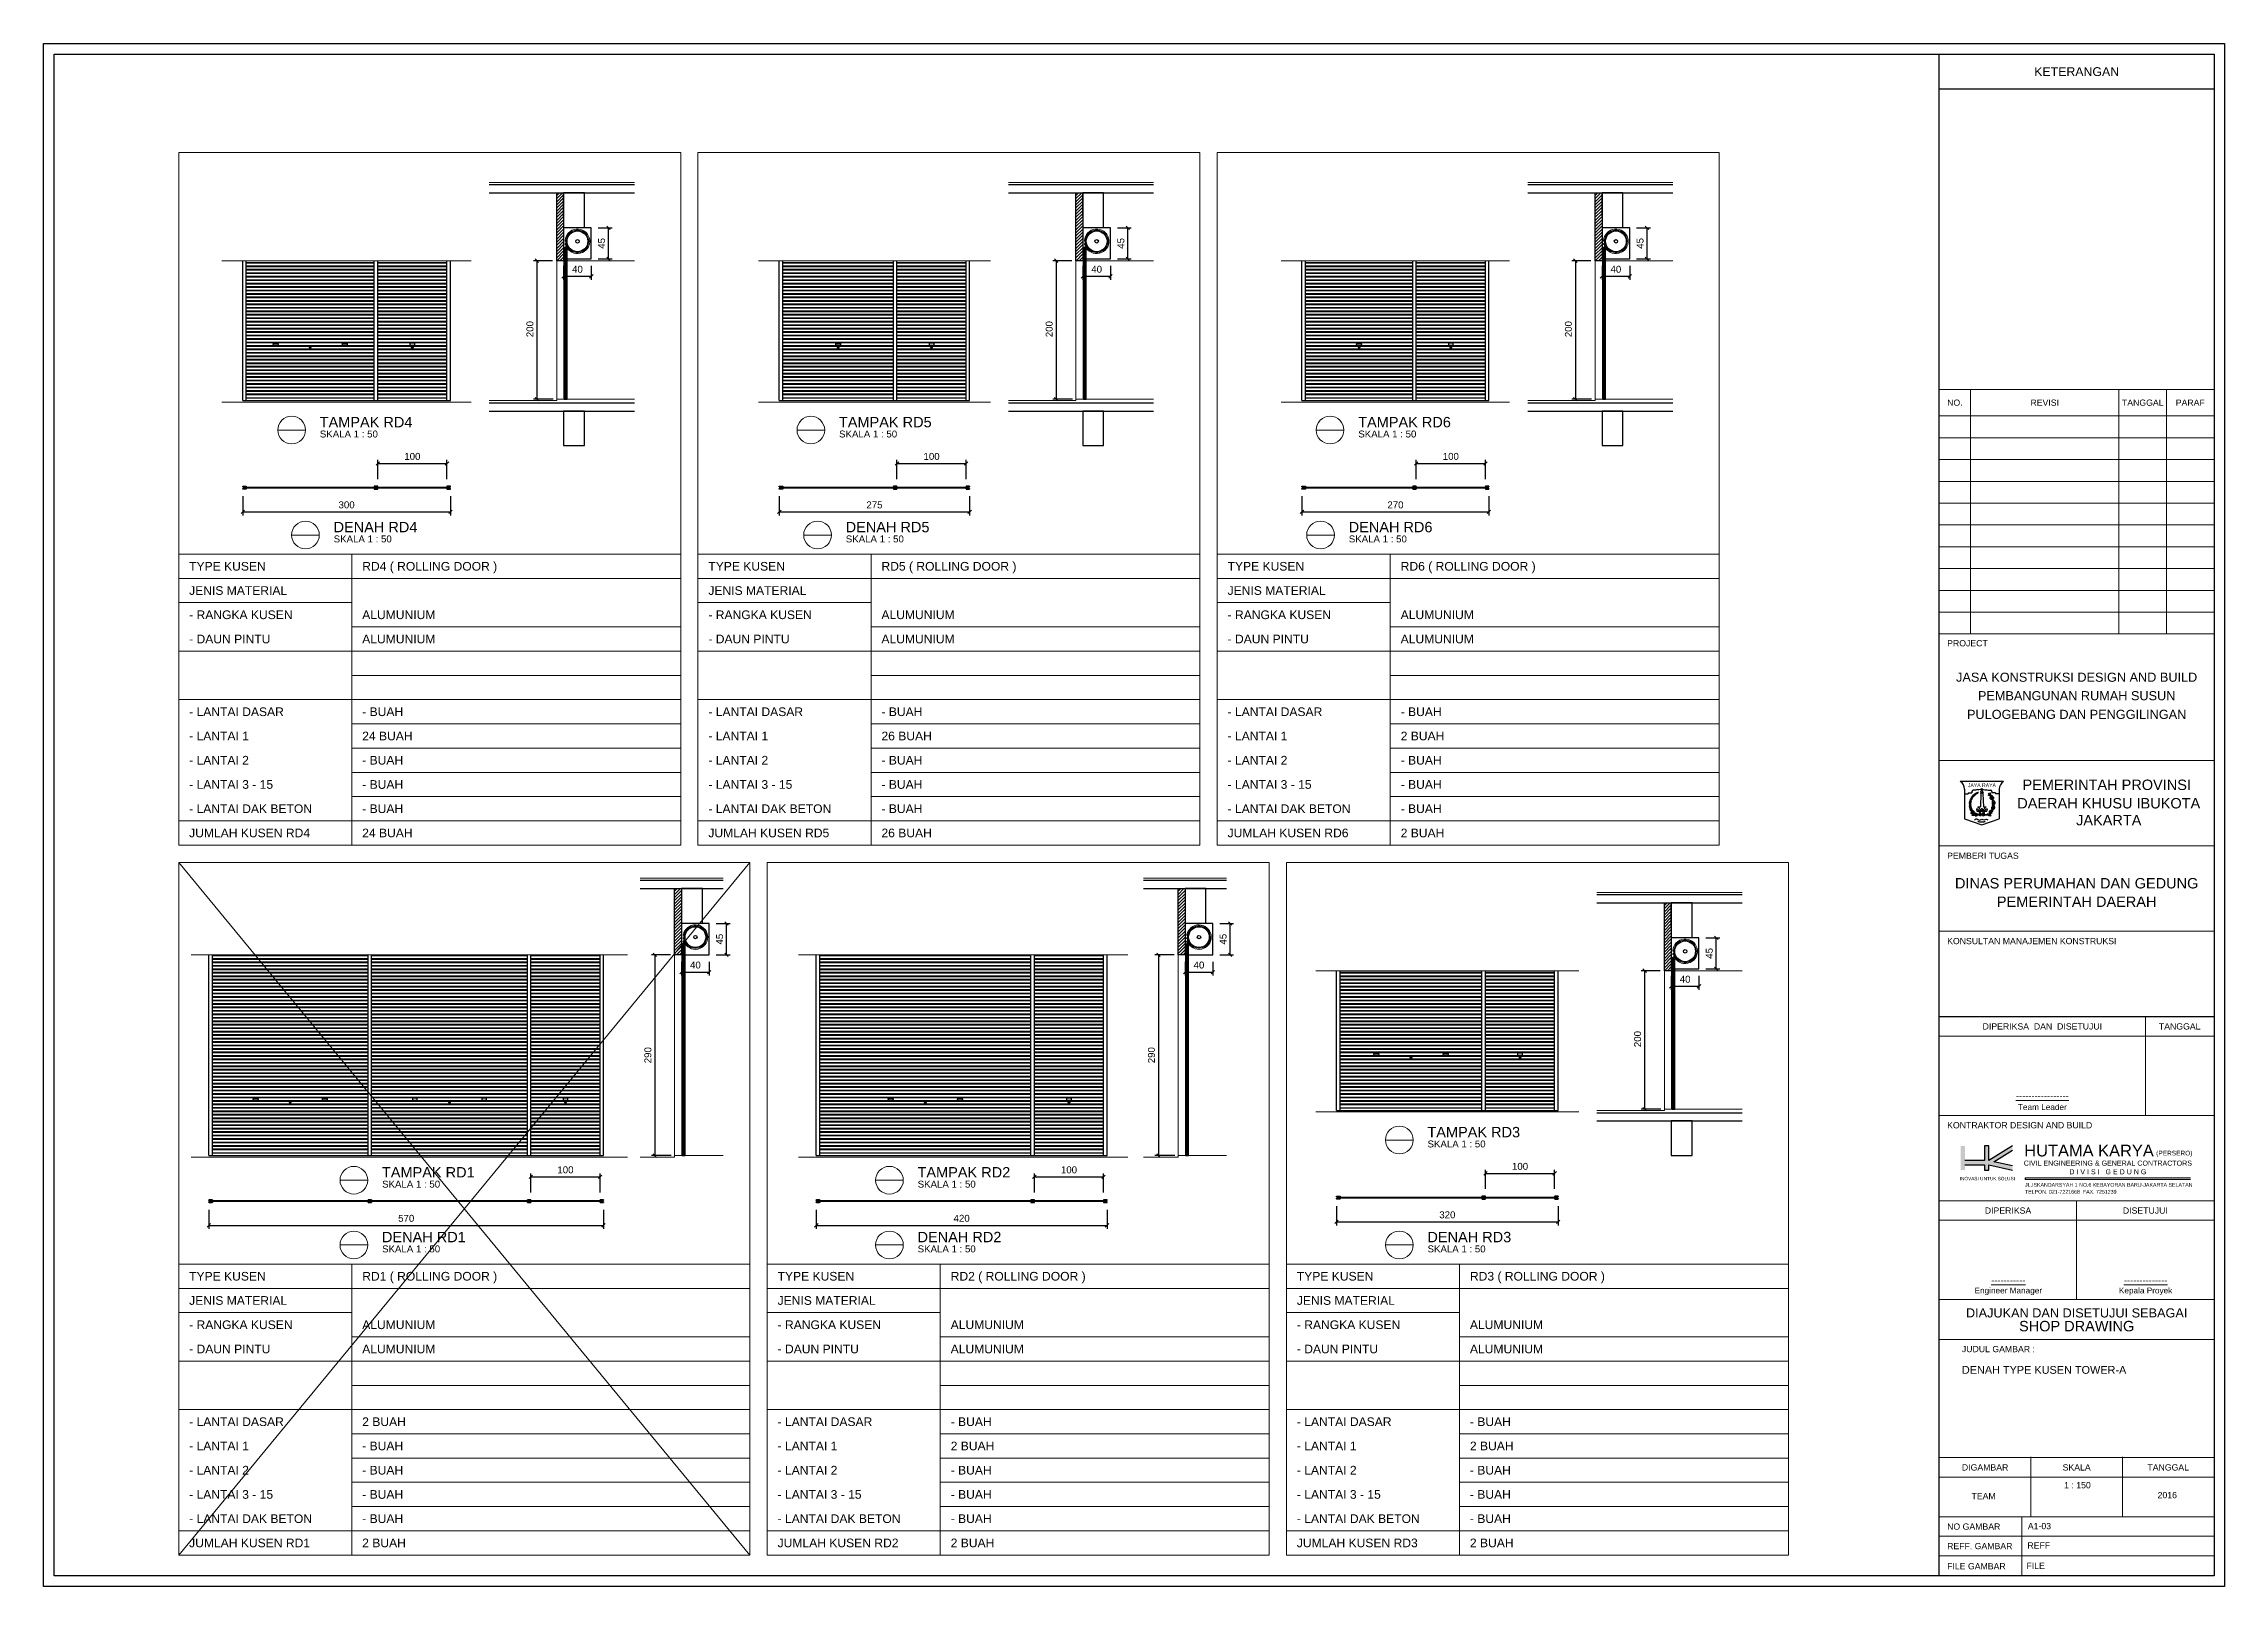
# Model space of a CAD drawing. Header units: millimetres. Extents: x -108 to 357, y -17 to 192.
# Drawn here: x 293.6 to 356.6, y 27.6 to 72.1 of the extents above; entities that cross this region are included whole.
import ezdxf
from ezdxf.enums import TextEntityAlignment as Align

# ---------------------------------------------------------------- set-up
doc = ezdxf.new("R2010")
doc.units = ezdxf.units.MM
doc.layers.get('defpoints').update_dxf_attribs({"color": 1})
for name, color, linetype, lineweight in [('ars', 11, 'Continuous', 0), ('BLK', 1, 'Continuous', 30), ('KOL', 1, 'Continuous', 30), ('KOP', 7, 'Continuous', 20), ('KOP GARIS', 1, 'Continuous', 30), ('lan', 7, 'Continuous', 15), ('NOT', 7, 'Continuous', 20), ('tem', 5, 'Continuous', 20), ('u', 6, 'Continuous', 20)]:
    doc.layers.add(name, color=color, linetype=linetype, lineweight=lineweight)
doc.layers.add('Kusen', color=30, linetype='Continuous')
doc.styles.add('BARU', font='arial.ttf')
doc.styles.add('BOLD', font='arial.ttf')
doc.styles.get("Standard").update_dxf_attribs({"font": 'arial.ttf'})
doc.dimstyles.new('SK-50', dxfattribs={"dimscale": 0, "dimtxt": 0.2, "dimasz": 0.1, "dimexe": 0.1, "dimexo": 0, "dimgap": 0.1, "dimtad": 1, "dimdec": 0, "dimlfac": 50, "dimzin": 0, "dimdsep": 46, "dimtxsty": 'Standard', "dimblk": 'OBLIQUE', "dimcen": 0.09, "dimclrd": 256, "dimclre": 256, "dimclrt": 256, "dimadec": 0, "dimazin": 0, "dimtfac": 1, "dimtdec": 0, "dimtofl": 0, "dimtmove": 0, "dimatfit": 3, "dimldrblk": 'OBLIQUE', "dimfxl": 0, "dimtolj": 1, "dimtzin": 0, "dimarcsym": 0})

msp = doc.modelspace()

# ---------------------------------------------------------------- texts
at = {"layer": 'NOT'}
for s, p in [('TYPE KUSEN', (297.84364, 56.91006)), ('RD4 ( ROLLING DOOR )', (302.84364, 56.91006)), ('TYPE KUSEN', (312.84364, 56.91006)), ('RD5 ( ROLLING DOOR )', (317.84364, 56.91006)), ('TYPE KUSEN', (327.84364, 56.91006)), ('RD6 ( ROLLING DOOR )', (332.84364, 56.91006)), ('JENIS MATERIAL', (297.84364, 56.21006)), ('JENIS MATERIAL', (312.84364, 56.21006)), ('JENIS MATERIAL', (327.84364, 56.21006)), ('- RANGKA KUSEN', (297.84364, 55.51006)), ('ALUMUNIUM', (302.84364, 55.51006)), ('- RANGKA KUSEN', (312.84364, 55.51006)), ('ALUMUNIUM', (317.84364, 55.51006)), ('- RANGKA KUSEN', (327.84364, 55.51006)), ('ALUMUNIUM', (332.84364, 55.51006)), ('- DAUN PINTU', (297.84364, 54.81006)), ('ALUMUNIUM', (302.84364, 54.81006)), ('- DAUN PINTU', (312.84364, 54.81006)), ('ALUMUNIUM', (317.84364, 54.81006)), ('- DAUN PINTU', (327.84364, 54.81006)), ('ALUMUNIUM', (332.84364, 54.81006)), ('- LANTAI DASAR', (297.84364, 52.71006)), ('- BUAH', (302.84364, 52.71006)), ('- LANTAI DASAR', (312.84364, 52.71006)), ('- BUAH', (317.84364, 52.71006)), ('- LANTAI DASAR', (327.84364, 52.71006)), ('- BUAH', (332.84364, 52.71006)), ('- LANTAI 1', (297.84364, 52.01006)), ('24 BUAH', (302.84364, 52.01006)), ('- LANTAI 1', (312.84364, 52.01006)), ('26 BUAH', (317.84364, 52.01006)), ('- LANTAI 1', (327.84364, 52.01006)), ('2 BUAH', (332.84364, 52.01006)), ('- LANTAI 2', (297.84364, 51.31006)), ('- BUAH', (302.84364, 51.31006)), ('- LANTAI 2', (312.84364, 51.31006)), ('- BUAH', (317.84364, 51.31006)), ('- LANTAI 2', (327.84364, 51.31006)), ('- BUAH', (332.84364, 51.31006)), ('- LANTAI 3 - 15', (297.84364, 50.61006)), ('- BUAH', (302.84364, 50.61006)), ('- LANTAI 3 - 15', (312.84364, 50.61006)), ('- BUAH', (317.84364, 50.61006)), ('- LANTAI 3 - 15', (327.84364, 50.61006)), ('- BUAH', (332.84364, 50.61006)), ('- LANTAI DAK BETON', (297.84364, 49.91006)), ('- BUAH', (302.84364, 49.91006)), ('- LANTAI DAK BETON', (312.84364, 49.91006)), ('- BUAH', (317.84364, 49.91006)), ('- LANTAI DAK BETON', (327.84364, 49.91006)), ('- BUAH', (332.84364, 49.91006)), ('JUMLAH KUSEN RD4', (297.84364, 49.21006)), ('24 BUAH', (302.84364, 49.21006)), ('JUMLAH KUSEN RD5', (312.84364, 49.21006)), ('26 BUAH', (317.84364, 49.21006)), ('JUMLAH KUSEN RD6', (327.84364, 49.21006)), ('2 BUAH', (332.84364, 49.21006)), ('TYPE KUSEN', (297.84364, 36.41006)), ('RD1 ( ROLLING DOOR )', (302.84364, 36.41006)), ('TYPE KUSEN', (314.84364, 36.41006)), ('RD2 ( ROLLING DOOR )', (319.84364, 36.41006)), ('TYPE KUSEN', (329.84364, 36.41006)), ('RD3 ( ROLLING DOOR )', (334.84364, 36.41006)), ('JENIS MATERIAL', (297.84364, 35.71006)), ('JENIS MATERIAL', (314.84364, 35.71006)), ('JENIS MATERIAL', (329.84364, 35.71006)), ('- RANGKA KUSEN', (297.84364, 35.01006)), ('ALUMUNIUM', (302.84364, 35.01006)), ('- RANGKA KUSEN', (314.84364, 35.01006)), ('ALUMUNIUM', (319.84364, 35.01006)), ('- RANGKA KUSEN', (329.84364, 35.01006)), ('ALUMUNIUM', (334.84364, 35.01006)), ('- DAUN PINTU', (297.84364, 34.31006)), ('ALUMUNIUM', (302.84364, 34.31006)), ('- DAUN PINTU', (314.84364, 34.31006)), ('ALUMUNIUM', (319.84364, 34.31006)), ('- DAUN PINTU', (329.84364, 34.31006)), ('ALUMUNIUM', (334.84364, 34.31006)), ('- LANTAI DASAR', (297.84364, 32.21006)), ('2 BUAH', (302.84364, 32.21006)), ('- LANTAI DASAR', (314.84364, 32.21006)), ('- BUAH', (319.84364, 32.21006)), ('- LANTAI DASAR', (329.84364, 32.21006)), ('- BUAH', (334.84364, 32.21006)), ('- LANTAI 1', (297.84364, 31.51006)), ('- BUAH', (302.84364, 31.51006)), ('- LANTAI 1', (314.84364, 31.51006)), ('2 BUAH', (319.84364, 31.51006)), ('- LANTAI 1', (329.84364, 31.51006)), ('2 BUAH', (334.84364, 31.51006)), ('- LANTAI 2', (297.84364, 30.81006)), ('- BUAH', (302.84364, 30.81006)), ('- LANTAI 2', (314.84364, 30.81006)), ('- BUAH', (319.84364, 30.81006)), ('- LANTAI 2', (329.84364, 30.81006)), ('- BUAH', (334.84364, 30.81006)), ('- LANTAI 3 - 15', (297.84364, 30.11006)), ('- BUAH', (302.84364, 30.11006)), ('- LANTAI 3 - 15', (314.84364, 30.11006)), ('- BUAH', (319.84364, 30.11006)), ('- LANTAI 3 - 15', (329.84364, 30.11006)), ('- BUAH', (334.84364, 30.11006)), ('- LANTAI DAK BETON', (297.84364, 29.41006)), ('- BUAH', (302.84364, 29.41006)), ('- LANTAI DAK BETON', (314.84364, 29.41006)), ('- BUAH', (319.84364, 29.41006)), ('- LANTAI DAK BETON', (329.84364, 29.41006)), ('- BUAH', (334.84364, 29.41006)), ('JUMLAH KUSEN RD1', (297.84364, 28.71006)), ('2 BUAH', (302.84364, 28.71006)), ('JUMLAH KUSEN RD2', (314.84364, 28.71006)), ('2 BUAH', (319.84364, 28.71006)), ('JUMLAH KUSEN RD3', (329.84364, 28.71006)), ('2 BUAH', (334.84364, 28.71006))]:
    msp.add_text(s, height=0.25, dxfattribs=at).set_placement(p)

# ---------------------------------------------------------------- blocks, each defined once
blk = doc.blocks.new('Ndtpd')
blk.add_line((0.75, 0), (-0.75, 0))
blk.add_circle((0, 0), 0.747)
at = {"flags": 4}
for tag, height, p in [('NO', 0.5, (0, 0.15)), ('NOLBR', 0.3, (0, -0.4))]:
    blk.add_attdef(tag, text='', height=height, dxfattribs=at).set_placement(p, align=Align.CENTER)
for tag, p, height in [('NDTPD', (1.52, 0.15), 0.5), ('SKALA', (1.52, -0.4), 0.3)]:
    blk.add_attdef(tag, p, '', height=height, dxfattribs=at)
blk = doc.blocks.new('_Oblique')
at = {"color": 0, "linetype": 'ByBlock', "lineweight": -2}
blk.add_line((-0.5, -0.5), (0.5, 0.5), dxfattribs=at)
blk = doc.blocks.new('*D338')
at = {"layer": 'defpoints', "color": 0}
for p in [(298.415, 38.455), (309.815, 38.455), (309.815, 38.005)]:
    blk.add_point(p, dxfattribs=at)
at = {"layer": 'u', "lineweight": -2}
for p, q in [((298.415, 38.455), (298.415, 37.905)), ((309.815, 38.455), (309.815, 37.905)), ((298.415, 38.005), (309.815, 38.005))]:
    blk.add_line(p, q, dxfattribs=at)
at = {"layer": 'u', "lineweight": -2, "xscale": 0.1, "yscale": 0.1, "zscale": 0.1, "rotation": 180}
blk.add_blockref('_Oblique', (298.415, 38.005), dxfattribs=at)
at = {"layer": 'u', "lineweight": -2, "xscale": 0.1, "yscale": 0.1, "zscale": 0.1}
blk.add_blockref('_Oblique', (309.815, 38.005), dxfattribs=at)
at = {"layer": 'u', "insert": (304.115, 38.207), "char_height": 0.2, "attachment_point": 5}
blk.add_mtext('\\A1;570', dxfattribs=at)
blk = doc.blocks.new('*D339')
at = {"layer": 'defpoints', "color": 0}
for p in [(315.961, 38.455), (324.361, 38.455), (324.361, 38.005)]:
    blk.add_point(p, dxfattribs=at)
at = {"layer": 'u', "lineweight": -2}
for p, q in [((315.961, 38.455), (315.961, 37.905)), ((324.361, 38.455), (324.361, 37.905)), ((315.961, 38.005), (324.361, 38.005))]:
    blk.add_line(p, q, dxfattribs=at)
at = {"layer": 'u', "lineweight": -2, "xscale": 0.1, "yscale": 0.1, "zscale": 0.1, "rotation": 180}
blk.add_blockref('_Oblique', (315.961, 38.005), dxfattribs=at)
at = {"layer": 'u', "lineweight": -2, "xscale": 0.1, "yscale": 0.1, "zscale": 0.1}
blk.add_blockref('_Oblique', (324.361, 38.005), dxfattribs=at)
at = {"layer": 'u', "insert": (320.161, 38.207), "char_height": 0.2, "attachment_point": 5}
blk.add_mtext('\\A1;420', dxfattribs=at)
blk = doc.blocks.new('*D340')
at = {"layer": 'defpoints', "color": 0}
for p in [(330.992, 38.555), (337.392, 38.555), (337.392, 38.105)]:
    blk.add_point(p, dxfattribs=at)
at = {"layer": 'u', "lineweight": -2}
for p, q in [((330.992, 38.555), (330.992, 38.005)), ((337.392, 38.555), (337.392, 38.005)), ((330.992, 38.105), (337.392, 38.105))]:
    blk.add_line(p, q, dxfattribs=at)
at = {"layer": 'u', "lineweight": -2, "xscale": 0.1, "yscale": 0.1, "zscale": 0.1, "rotation": 180}
blk.add_blockref('_Oblique', (330.992, 38.105), dxfattribs=at)
at = {"layer": 'u', "lineweight": -2, "xscale": 0.1, "yscale": 0.1, "zscale": 0.1}
blk.add_blockref('_Oblique', (337.392, 38.105), dxfattribs=at)
at = {"layer": 'u', "insert": (334.192, 38.308), "char_height": 0.2, "attachment_point": 5}
blk.add_mtext('\\A1;320', dxfattribs=at)
blk = doc.blocks.new('*D341')
at = {"layer": 'defpoints', "color": 0}
for p in [(299.392, 59.055), (305.392, 59.055), (305.392, 58.605)]:
    blk.add_point(p, dxfattribs=at)
at = {"layer": 'u', "lineweight": -2}
for p, q in [((299.392, 59.055), (299.392, 58.505)), ((299.392, 58.605), (305.392, 58.605)), ((305.392, 59.055), (305.392, 58.505))]:
    blk.add_line(p, q, dxfattribs=at)
at = {"layer": 'u', "lineweight": -2, "xscale": 0.1, "yscale": 0.1, "zscale": 0.1, "rotation": 180}
blk.add_blockref('_Oblique', (299.392, 58.605), dxfattribs=at)
at = {"layer": 'u', "lineweight": -2, "xscale": 0.1, "yscale": 0.1, "zscale": 0.1}
blk.add_blockref('_Oblique', (305.392, 58.605), dxfattribs=at)
at = {"layer": 'u', "insert": (302.392, 58.808), "char_height": 0.2, "attachment_point": 5}
blk.add_mtext('\\A1;300', dxfattribs=at)
blk = doc.blocks.new('*D342')
at = {"layer": 'defpoints', "color": 0}
for p in [(314.892, 59.055), (320.392, 59.055), (320.392, 58.605)]:
    blk.add_point(p, dxfattribs=at)
at = {"layer": 'u', "lineweight": -2}
for p, q in [((314.892, 59.055), (314.892, 58.505)), ((314.892, 58.605), (320.392, 58.605)), ((320.392, 59.055), (320.392, 58.505))]:
    blk.add_line(p, q, dxfattribs=at)
at = {"layer": 'u', "lineweight": -2, "xscale": 0.1, "yscale": 0.1, "zscale": 0.1, "rotation": 180}
blk.add_blockref('_Oblique', (314.892, 58.605), dxfattribs=at)
at = {"layer": 'u', "lineweight": -2, "xscale": 0.1, "yscale": 0.1, "zscale": 0.1}
blk.add_blockref('_Oblique', (320.392, 58.605), dxfattribs=at)
at = {"layer": 'u', "insert": (317.642, 58.807), "char_height": 0.2, "attachment_point": 5}
blk.add_mtext('\\A1;275', dxfattribs=at)
blk = doc.blocks.new('*D343')
at = {"layer": 'defpoints', "color": 0}
for p in [(329.992, 59.055), (335.392, 59.055), (335.392, 58.605)]:
    blk.add_point(p, dxfattribs=at)
at = {"layer": 'u', "lineweight": -2}
for p, q in [((329.992, 59.055), (329.992, 58.505)), ((329.992, 58.605), (335.392, 58.605)), ((335.392, 59.055), (335.392, 58.505))]:
    blk.add_line(p, q, dxfattribs=at)
at = {"layer": 'u', "lineweight": -2, "xscale": 0.1, "yscale": 0.1, "zscale": 0.1, "rotation": 180}
blk.add_blockref('_Oblique', (329.992, 58.605), dxfattribs=at)
at = {"layer": 'u', "lineweight": -2, "xscale": 0.1, "yscale": 0.1, "zscale": 0.1}
blk.add_blockref('_Oblique', (335.392, 58.605), dxfattribs=at)
at = {"layer": 'u', "insert": (332.692, 58.807), "char_height": 0.2, "attachment_point": 5}
blk.add_mtext('\\A1;270', dxfattribs=at)
blk = doc.blocks.new('*D351')
at = {"layer": 'defpoints', "color": 0}
for p in [(311.749, 45.818), (311.299, 40.018), (311.769, 40.018)]:
    blk.add_point(p, dxfattribs=at)
at = {"layer": 'u', "lineweight": -2}
for p, q in [((311.749, 45.818), (311.199, 45.818)), ((311.299, 45.818), (311.299, 40.018)), ((311.769, 40.018), (311.199, 40.018))]:
    blk.add_line(p, q, dxfattribs=at)
at = {"layer": 'u', "lineweight": -2, "xscale": 0.1, "yscale": 0.1, "zscale": 0.1}
for p, rotation in [((311.299, 45.818), 90), ((311.299, 40.018), 270)]:
    blk.add_blockref('_Oblique', p, dxfattribs=dict(at, rotation=rotation))
at = {"layer": 'u', "insert": (311.097, 42.918), "char_height": 0.2, "attachment_point": 5, "rotation": 90}
blk.add_mtext('\\A1;290', dxfattribs=at)
blk = doc.blocks.new('*D352')
at = {"layer": 'defpoints', "color": 0}
for p in [(313.069, 46.718), (313.369, 46.718), (313.069, 45.818)]:
    blk.add_point(p, dxfattribs=at)
at = {"layer": 'u', "lineweight": -2}
for p, q in [((313.069, 46.718), (313.469, 46.718)), ((313.369, 45.818), (313.369, 46.718)), ((313.069, 45.818), (313.469, 45.818))]:
    blk.add_line(p, q, dxfattribs=at)
at = {"layer": 'u', "lineweight": -2, "xscale": 0.1, "yscale": 0.1, "zscale": 0.1}
for p, rotation in [((313.369, 46.718), 90), ((313.369, 45.818), 270)]:
    blk.add_blockref('_Oblique', p, dxfattribs=dict(at, rotation=rotation))
at = {"layer": 'u', "insert": (313.168, 46.268), "char_height": 0.2, "attachment_point": 5, "rotation": 90}
blk.add_mtext('\\A1;45', dxfattribs=at)
blk = doc.blocks.new('*D353')
at = {"layer": 'defpoints', "color": 0}
for p in [(312.069, 45.618), (312.869, 45.618), (312.869, 45.318)]:
    blk.add_point(p, dxfattribs=at)
at = {"layer": 'u', "lineweight": -2}
for p, q in [((312.069, 45.618), (312.069, 45.218)), ((312.869, 45.618), (312.869, 45.218)), ((312.069, 45.318), (312.869, 45.318))]:
    blk.add_line(p, q, dxfattribs=at)
at = {"layer": 'u', "lineweight": -2, "xscale": 0.1, "yscale": 0.1, "zscale": 0.1, "rotation": 180}
blk.add_blockref('_Oblique', (312.069, 45.318), dxfattribs=at)
at = {"layer": 'u', "lineweight": -2, "xscale": 0.1, "yscale": 0.1, "zscale": 0.1}
blk.add_blockref('_Oblique', (312.869, 45.318), dxfattribs=at)
at = {"layer": 'u', "insert": (312.469, 45.52), "char_height": 0.2, "attachment_point": 5}
blk.add_mtext('\\A1;40', dxfattribs=at)
blk = doc.blocks.new('*D354')
at = {"layer": 'defpoints', "color": 0}
for p in [(326.296, 45.818), (325.846, 40.018), (326.316, 40.018)]:
    blk.add_point(p, dxfattribs=at)
at = {"layer": 'u', "lineweight": -2}
for p, q in [((326.296, 45.818), (325.746, 45.818)), ((325.846, 45.818), (325.846, 40.018)), ((326.316, 40.018), (325.746, 40.018))]:
    blk.add_line(p, q, dxfattribs=at)
at = {"layer": 'u', "lineweight": -2, "xscale": 0.1, "yscale": 0.1, "zscale": 0.1}
for p, rotation in [((325.846, 45.818), 90), ((325.846, 40.018), 270)]:
    blk.add_blockref('_Oblique', p, dxfattribs=dict(at, rotation=rotation))
at = {"layer": 'u', "insert": (325.644, 42.918), "char_height": 0.2, "attachment_point": 5, "rotation": 90}
blk.add_mtext('\\A1;290', dxfattribs=at)
blk = doc.blocks.new('*D355')
at = {"layer": 'defpoints', "color": 0}
for p in [(327.616, 46.718), (327.916, 46.718), (327.616, 45.818)]:
    blk.add_point(p, dxfattribs=at)
at = {"layer": 'u', "lineweight": -2}
for p, q in [((327.616, 46.718), (328.016, 46.718)), ((327.916, 45.818), (327.916, 46.718)), ((327.616, 45.818), (328.016, 45.818))]:
    blk.add_line(p, q, dxfattribs=at)
at = {"layer": 'u', "lineweight": -2, "xscale": 0.1, "yscale": 0.1, "zscale": 0.1}
for p, rotation in [((327.916, 46.718), 90), ((327.916, 45.818), 270)]:
    blk.add_blockref('_Oblique', p, dxfattribs=dict(at, rotation=rotation))
at = {"layer": 'u', "insert": (327.714, 46.268), "char_height": 0.2, "attachment_point": 5, "rotation": 90}
blk.add_mtext('\\A1;45', dxfattribs=at)
blk = doc.blocks.new('*D356')
at = {"layer": 'defpoints', "color": 0}
for p in [(326.616, 45.618), (327.416, 45.618), (327.416, 45.318)]:
    blk.add_point(p, dxfattribs=at)
at = {"layer": 'u', "lineweight": -2}
for p, q in [((326.616, 45.618), (326.616, 45.218)), ((327.416, 45.618), (327.416, 45.218)), ((326.616, 45.318), (327.416, 45.318))]:
    blk.add_line(p, q, dxfattribs=at)
at = {"layer": 'u', "lineweight": -2, "xscale": 0.1, "yscale": 0.1, "zscale": 0.1, "rotation": 180}
blk.add_blockref('_Oblique', (326.616, 45.318), dxfattribs=at)
at = {"layer": 'u', "lineweight": -2, "xscale": 0.1, "yscale": 0.1, "zscale": 0.1}
blk.add_blockref('_Oblique', (327.416, 45.318), dxfattribs=at)
at = {"layer": 'u', "insert": (327.016, 45.52), "char_height": 0.2, "attachment_point": 5}
blk.add_mtext('\\A1;40', dxfattribs=at)
blk = doc.blocks.new('*D357')
at = {"layer": 'defpoints', "color": 0}
for p in [(309.715, 39.405), (307.715, 38.955), (309.715, 38.955)]:
    blk.add_point(p, dxfattribs=at)
at = {"layer": 'u', "lineweight": -2}
for p, q in [((307.715, 38.955), (307.715, 39.505)), ((307.715, 39.405), (309.715, 39.405)), ((309.715, 38.955), (309.715, 39.505))]:
    blk.add_line(p, q, dxfattribs=at)
at = {"layer": 'u', "lineweight": -2, "xscale": 0.1, "yscale": 0.1, "zscale": 0.1, "rotation": 180}
blk.add_blockref('_Oblique', (307.715, 39.405), dxfattribs=at)
at = {"layer": 'u', "lineweight": -2, "xscale": 0.1, "yscale": 0.1, "zscale": 0.1}
blk.add_blockref('_Oblique', (309.715, 39.405), dxfattribs=at)
at = {"layer": 'u', "insert": (308.715, 39.607), "char_height": 0.2, "attachment_point": 5}
blk.add_mtext('\\A1;100', dxfattribs=at)
blk = doc.blocks.new('*D358')
at = {"layer": 'defpoints', "color": 0}
for p in [(324.261, 39.405), (322.261, 38.955), (324.261, 38.955)]:
    blk.add_point(p, dxfattribs=at)
at = {"layer": 'u', "lineweight": -2}
for p, q in [((322.261, 38.955), (322.261, 39.505)), ((322.261, 39.405), (324.261, 39.405)), ((324.261, 38.955), (324.261, 39.505))]:
    blk.add_line(p, q, dxfattribs=at)
at = {"layer": 'u', "lineweight": -2, "xscale": 0.1, "yscale": 0.1, "zscale": 0.1, "rotation": 180}
blk.add_blockref('_Oblique', (322.261, 39.405), dxfattribs=at)
at = {"layer": 'u', "lineweight": -2, "xscale": 0.1, "yscale": 0.1, "zscale": 0.1}
blk.add_blockref('_Oblique', (324.261, 39.405), dxfattribs=at)
at = {"layer": 'u', "insert": (323.261, 39.607), "char_height": 0.2, "attachment_point": 5}
blk.add_mtext('\\A1;100', dxfattribs=at)
blk = doc.blocks.new('*D359')
at = {"layer": 'defpoints', "color": 0}
for p in [(337.292, 39.505), (335.292, 39.055), (337.292, 39.055)]:
    blk.add_point(p, dxfattribs=at)
at = {"layer": 'u', "lineweight": -2}
for p, q in [((335.292, 39.055), (335.292, 39.605)), ((335.292, 39.505), (337.292, 39.505)), ((337.292, 39.055), (337.292, 39.605))]:
    blk.add_line(p, q, dxfattribs=at)
at = {"layer": 'u', "lineweight": -2, "xscale": 0.1, "yscale": 0.1, "zscale": 0.1, "rotation": 180}
blk.add_blockref('_Oblique', (335.292, 39.505), dxfattribs=at)
at = {"layer": 'u', "lineweight": -2, "xscale": 0.1, "yscale": 0.1, "zscale": 0.1}
blk.add_blockref('_Oblique', (337.292, 39.505), dxfattribs=at)
at = {"layer": 'u', "insert": (336.292, 39.707), "char_height": 0.2, "attachment_point": 5}
blk.add_mtext('\\A1;100', dxfattribs=at)
blk = doc.blocks.new('*D360')
at = {"layer": 'defpoints', "color": 0}
for p in [(340.341, 45.358), (339.891, 41.358), (340.361, 41.358)]:
    blk.add_point(p, dxfattribs=at)
at = {"layer": 'u', "lineweight": -2}
for p, q in [((340.341, 45.358), (339.791, 45.358)), ((339.891, 45.358), (339.891, 41.358)), ((340.361, 41.358), (339.791, 41.358))]:
    blk.add_line(p, q, dxfattribs=at)
at = {"layer": 'u', "lineweight": -2, "xscale": 0.1, "yscale": 0.1, "zscale": 0.1}
for p, rotation in [((339.891, 45.358), 90), ((339.891, 41.358), 270)]:
    blk.add_blockref('_Oblique', p, dxfattribs=dict(at, rotation=rotation))
at = {"layer": 'u', "insert": (339.689, 43.383), "char_height": 0.2, "attachment_point": 5, "rotation": 90}
blk.add_mtext('\\A1;200', dxfattribs=at)
blk = doc.blocks.new('*D361')
at = {"layer": 'defpoints', "color": 0}
for p in [(341.661, 46.308), (341.961, 46.308), (341.661, 45.408)]:
    blk.add_point(p, dxfattribs=at)
at = {"layer": 'u', "lineweight": -2}
for p, q in [((341.661, 46.308), (342.061, 46.308)), ((341.961, 45.408), (341.961, 46.308)), ((341.661, 45.408), (342.061, 45.408))]:
    blk.add_line(p, q, dxfattribs=at)
at = {"layer": 'u', "lineweight": -2, "xscale": 0.1, "yscale": 0.1, "zscale": 0.1}
for p, rotation in [((341.961, 46.308), 90), ((341.961, 45.408), 270)]:
    blk.add_blockref('_Oblique', p, dxfattribs=dict(at, rotation=rotation))
at = {"layer": 'u', "insert": (341.76, 45.858), "char_height": 0.2, "attachment_point": 5, "rotation": 90}
blk.add_mtext('\\A1;45', dxfattribs=at)
blk = doc.blocks.new('*D362')
at = {"layer": 'defpoints', "color": 0}
for p in [(340.661, 45.208), (341.461, 45.208), (341.461, 44.908)]:
    blk.add_point(p, dxfattribs=at)
at = {"layer": 'u', "lineweight": -2}
for p, q in [((340.661, 45.208), (340.661, 44.808)), ((340.661, 44.908), (341.461, 44.908)), ((341.461, 45.208), (341.461, 44.808))]:
    blk.add_line(p, q, dxfattribs=at)
at = {"layer": 'u', "lineweight": -2, "xscale": 0.1, "yscale": 0.1, "zscale": 0.1, "rotation": 180}
blk.add_blockref('_Oblique', (340.661, 44.908), dxfattribs=at)
at = {"layer": 'u', "lineweight": -2, "xscale": 0.1, "yscale": 0.1, "zscale": 0.1}
blk.add_blockref('_Oblique', (341.461, 44.908), dxfattribs=at)
at = {"layer": 'u', "insert": (341.061, 45.11), "char_height": 0.2, "attachment_point": 5}
blk.add_mtext('\\A1;40', dxfattribs=at)
blk = doc.blocks.new('*D363')
at = {"layer": 'defpoints', "color": 0}
for p in [(308.341, 65.858), (307.891, 61.858), (308.361, 61.858)]:
    blk.add_point(p, dxfattribs=at)
at = {"layer": 'u', "lineweight": -2}
for p, q in [((308.341, 65.858), (307.791, 65.858)), ((307.891, 65.858), (307.891, 61.858)), ((308.361, 61.858), (307.791, 61.858))]:
    blk.add_line(p, q, dxfattribs=at)
at = {"layer": 'u', "lineweight": -2, "xscale": 0.1, "yscale": 0.1, "zscale": 0.1}
for p, rotation in [((307.891, 65.858), 90), ((307.891, 61.858), 270)]:
    blk.add_blockref('_Oblique', p, dxfattribs=dict(at, rotation=rotation))
at = {"layer": 'u', "insert": (307.689, 63.883), "char_height": 0.2, "attachment_point": 5, "rotation": 90}
blk.add_mtext('\\A1;200', dxfattribs=at)
blk = doc.blocks.new('*D364')
at = {"layer": 'defpoints', "color": 0}
for p in [(309.661, 66.808), (309.961, 66.808), (309.661, 65.908)]:
    blk.add_point(p, dxfattribs=at)
at = {"layer": 'u', "lineweight": -2}
for p, q in [((309.661, 66.808), (310.061, 66.808)), ((309.961, 65.908), (309.961, 66.808)), ((309.661, 65.908), (310.061, 65.908))]:
    blk.add_line(p, q, dxfattribs=at)
at = {"layer": 'u', "lineweight": -2, "xscale": 0.1, "yscale": 0.1, "zscale": 0.1}
for p, rotation in [((309.961, 66.808), 90), ((309.961, 65.908), 270)]:
    blk.add_blockref('_Oblique', p, dxfattribs=dict(at, rotation=rotation))
at = {"layer": 'u', "insert": (309.76, 66.358), "char_height": 0.2, "attachment_point": 5, "rotation": 90}
blk.add_mtext('\\A1;45', dxfattribs=at)
blk = doc.blocks.new('*D365')
at = {"layer": 'defpoints', "color": 0}
for p in [(308.661, 65.708), (309.461, 65.708), (309.461, 65.408)]:
    blk.add_point(p, dxfattribs=at)
at = {"layer": 'u', "lineweight": -2}
for p, q in [((308.661, 65.708), (308.661, 65.308)), ((309.461, 65.708), (309.461, 65.308)), ((308.661, 65.408), (309.461, 65.408))]:
    blk.add_line(p, q, dxfattribs=at)
at = {"layer": 'u', "lineweight": -2, "xscale": 0.1, "yscale": 0.1, "zscale": 0.1, "rotation": 180}
blk.add_blockref('_Oblique', (308.661, 65.408), dxfattribs=at)
at = {"layer": 'u', "lineweight": -2, "xscale": 0.1, "yscale": 0.1, "zscale": 0.1}
blk.add_blockref('_Oblique', (309.461, 65.408), dxfattribs=at)
at = {"layer": 'u', "insert": (309.061, 65.61), "char_height": 0.2, "attachment_point": 5}
blk.add_mtext('\\A1;40', dxfattribs=at)
blk = doc.blocks.new('*D366')
at = {"layer": 'defpoints', "color": 0}
for p in [(305.292, 60.005), (303.292, 59.555), (305.292, 59.555)]:
    blk.add_point(p, dxfattribs=at)
at = {"layer": 'u', "lineweight": -2}
for p, q in [((303.292, 59.555), (303.292, 60.105)), ((303.292, 60.005), (305.292, 60.005)), ((305.292, 59.555), (305.292, 60.105))]:
    blk.add_line(p, q, dxfattribs=at)
at = {"layer": 'u', "lineweight": -2, "xscale": 0.1, "yscale": 0.1, "zscale": 0.1, "rotation": 180}
blk.add_blockref('_Oblique', (303.292, 60.005), dxfattribs=at)
at = {"layer": 'u', "lineweight": -2, "xscale": 0.1, "yscale": 0.1, "zscale": 0.1}
blk.add_blockref('_Oblique', (305.292, 60.005), dxfattribs=at)
at = {"layer": 'u', "insert": (304.292, 60.207), "char_height": 0.2, "attachment_point": 5}
blk.add_mtext('\\A1;100', dxfattribs=at)
blk = doc.blocks.new('*D367')
at = {"layer": 'defpoints', "color": 0}
for p in [(323.341, 65.858), (322.891, 61.858), (323.361, 61.858)]:
    blk.add_point(p, dxfattribs=at)
at = {"layer": 'u', "lineweight": -2}
for p, q in [((323.341, 65.858), (322.791, 65.858)), ((322.891, 65.858), (322.891, 61.858)), ((323.361, 61.858), (322.791, 61.858))]:
    blk.add_line(p, q, dxfattribs=at)
at = {"layer": 'u', "lineweight": -2, "xscale": 0.1, "yscale": 0.1, "zscale": 0.1}
for p, rotation in [((322.891, 65.858), 90), ((322.891, 61.858), 270)]:
    blk.add_blockref('_Oblique', p, dxfattribs=dict(at, rotation=rotation))
at = {"layer": 'u', "insert": (322.689, 63.883), "char_height": 0.2, "attachment_point": 5, "rotation": 90}
blk.add_mtext('\\A1;200', dxfattribs=at)
blk = doc.blocks.new('*D368')
at = {"layer": 'defpoints', "color": 0}
for p in [(324.661, 66.808), (324.961, 66.808), (324.661, 65.908)]:
    blk.add_point(p, dxfattribs=at)
at = {"layer": 'u', "lineweight": -2}
for p, q in [((324.661, 66.808), (325.061, 66.808)), ((324.961, 65.908), (324.961, 66.808)), ((324.661, 65.908), (325.061, 65.908))]:
    blk.add_line(p, q, dxfattribs=at)
at = {"layer": 'u', "lineweight": -2, "xscale": 0.1, "yscale": 0.1, "zscale": 0.1}
for p, rotation in [((324.961, 66.808), 90), ((324.961, 65.908), 270)]:
    blk.add_blockref('_Oblique', p, dxfattribs=dict(at, rotation=rotation))
at = {"layer": 'u', "insert": (324.76, 66.358), "char_height": 0.2, "attachment_point": 5, "rotation": 90}
blk.add_mtext('\\A1;45', dxfattribs=at)
blk = doc.blocks.new('*D369')
at = {"layer": 'defpoints', "color": 0}
for p in [(323.661, 65.708), (324.461, 65.708), (324.461, 65.408)]:
    blk.add_point(p, dxfattribs=at)
at = {"layer": 'u', "lineweight": -2}
for p, q in [((323.661, 65.708), (323.661, 65.308)), ((324.461, 65.708), (324.461, 65.308)), ((323.661, 65.408), (324.461, 65.408))]:
    blk.add_line(p, q, dxfattribs=at)
at = {"layer": 'u', "lineweight": -2, "xscale": 0.1, "yscale": 0.1, "zscale": 0.1, "rotation": 180}
blk.add_blockref('_Oblique', (323.661, 65.408), dxfattribs=at)
at = {"layer": 'u', "lineweight": -2, "xscale": 0.1, "yscale": 0.1, "zscale": 0.1}
blk.add_blockref('_Oblique', (324.461, 65.408), dxfattribs=at)
at = {"layer": 'u', "insert": (324.061, 65.61), "char_height": 0.2, "attachment_point": 5}
blk.add_mtext('\\A1;40', dxfattribs=at)
blk = doc.blocks.new('*D370')
at = {"layer": 'defpoints', "color": 0}
for p in [(320.292, 60.005), (318.292, 59.555), (320.292, 59.555)]:
    blk.add_point(p, dxfattribs=at)
at = {"layer": 'u', "lineweight": -2}
for p, q in [((318.292, 59.555), (318.292, 60.105)), ((318.292, 60.005), (320.292, 60.005)), ((320.292, 59.555), (320.292, 60.105))]:
    blk.add_line(p, q, dxfattribs=at)
at = {"layer": 'u', "lineweight": -2, "xscale": 0.1, "yscale": 0.1, "zscale": 0.1, "rotation": 180}
blk.add_blockref('_Oblique', (318.292, 60.005), dxfattribs=at)
at = {"layer": 'u', "lineweight": -2, "xscale": 0.1, "yscale": 0.1, "zscale": 0.1}
blk.add_blockref('_Oblique', (320.292, 60.005), dxfattribs=at)
at = {"layer": 'u', "insert": (319.292, 60.207), "char_height": 0.2, "attachment_point": 5}
blk.add_mtext('\\A1;100', dxfattribs=at)
blk = doc.blocks.new('*D371')
at = {"layer": 'defpoints', "color": 0}
for p in [(338.341, 65.858), (337.891, 61.858), (338.361, 61.858)]:
    blk.add_point(p, dxfattribs=at)
at = {"layer": 'u', "lineweight": -2}
for p, q in [((338.341, 65.858), (337.791, 65.858)), ((337.891, 65.858), (337.891, 61.858)), ((338.361, 61.858), (337.791, 61.858))]:
    blk.add_line(p, q, dxfattribs=at)
at = {"layer": 'u', "lineweight": -2, "xscale": 0.1, "yscale": 0.1, "zscale": 0.1}
for p, rotation in [((337.891, 65.858), 90), ((337.891, 61.858), 270)]:
    blk.add_blockref('_Oblique', p, dxfattribs=dict(at, rotation=rotation))
at = {"layer": 'u', "insert": (337.689, 63.883), "char_height": 0.2, "attachment_point": 5, "rotation": 90}
blk.add_mtext('\\A1;200', dxfattribs=at)
blk = doc.blocks.new('*D372')
at = {"layer": 'defpoints', "color": 0}
for p in [(339.661, 66.808), (339.961, 66.808), (339.661, 65.908)]:
    blk.add_point(p, dxfattribs=at)
at = {"layer": 'u', "lineweight": -2}
for p, q in [((339.661, 66.808), (340.061, 66.808)), ((339.961, 65.908), (339.961, 66.808)), ((339.661, 65.908), (340.061, 65.908))]:
    blk.add_line(p, q, dxfattribs=at)
at = {"layer": 'u', "lineweight": -2, "xscale": 0.1, "yscale": 0.1, "zscale": 0.1}
for p, rotation in [((339.961, 66.808), 90), ((339.961, 65.908), 270)]:
    blk.add_blockref('_Oblique', p, dxfattribs=dict(at, rotation=rotation))
at = {"layer": 'u', "insert": (339.76, 66.358), "char_height": 0.2, "attachment_point": 5, "rotation": 90}
blk.add_mtext('\\A1;45', dxfattribs=at)
blk = doc.blocks.new('*D373')
at = {"layer": 'defpoints', "color": 0}
for p in [(338.661, 65.708), (339.461, 65.708), (339.461, 65.408)]:
    blk.add_point(p, dxfattribs=at)
at = {"layer": 'u', "lineweight": -2}
for p, q in [((338.661, 65.708), (338.661, 65.308)), ((339.461, 65.708), (339.461, 65.308)), ((338.661, 65.408), (339.461, 65.408))]:
    blk.add_line(p, q, dxfattribs=at)
at = {"layer": 'u', "lineweight": -2, "xscale": 0.1, "yscale": 0.1, "zscale": 0.1, "rotation": 180}
blk.add_blockref('_Oblique', (338.661, 65.408), dxfattribs=at)
at = {"layer": 'u', "lineweight": -2, "xscale": 0.1, "yscale": 0.1, "zscale": 0.1}
blk.add_blockref('_Oblique', (339.461, 65.408), dxfattribs=at)
at = {"layer": 'u', "insert": (339.061, 65.61), "char_height": 0.2, "attachment_point": 5}
blk.add_mtext('\\A1;40', dxfattribs=at)
blk = doc.blocks.new('*D374')
at = {"layer": 'defpoints', "color": 0}
for p in [(335.292, 60.005), (333.292, 59.555), (335.292, 59.555)]:
    blk.add_point(p, dxfattribs=at)
at = {"layer": 'u', "lineweight": -2}
for p, q in [((333.292, 59.555), (333.292, 60.105)), ((333.292, 60.005), (335.292, 60.005)), ((335.292, 59.555), (335.292, 60.105))]:
    blk.add_line(p, q, dxfattribs=at)
at = {"layer": 'u', "lineweight": -2, "xscale": 0.1, "yscale": 0.1, "zscale": 0.1, "rotation": 180}
blk.add_blockref('_Oblique', (333.292, 60.005), dxfattribs=at)
at = {"layer": 'u', "lineweight": -2, "xscale": 0.1, "yscale": 0.1, "zscale": 0.1}
blk.add_blockref('_Oblique', (335.292, 60.005), dxfattribs=at)
at = {"layer": 'u', "insert": (334.292, 60.207), "char_height": 0.2, "attachment_point": 5}
blk.add_mtext('\\A1;100', dxfattribs=at)
blk = doc.blocks.new('KOP A3 DED')
at = {"true_color": 0xfe0101}
blk.add_hatch(color=1, dxfattribs=at).paths.add_polyline_path([(16.559, 8.175), (16.918, 8.396), (16.918, 8.478), (16.461, 8.198), (16.461, 8.478), (16.379, 8.478), (16.379, 8.197), (16.004, 8.197), (16.004, 8.478), (15.922, 8.478), (15.922, 8.013), (16.004, 8.013), (16.004, 8.114), (16.379, 8.114), (16.379, 8.013), (16.461, 8.013), (16.461, 8.114), (16.918, 8.013), (16.918, 8.095)])
at = {"color": 5}
for p, q in [((16.746, 15.491), (15.913, 15.491)), ((15.997, 15.348), (15.997, 14.777)), ((15.997, 15.253), (16.068, 15.253)), ((16.068, 15.277), (16.068, 15.253)), ((16.068, 15.277), (16.139, 15.277)), ((16.139, 15.301), (16.139, 15.277)), ((16.52, 15.301), (16.52, 15.277)), ((16.591, 15.277), (16.52, 15.277)), ((16.591, 15.277), (16.591, 15.253)), ((16.663, 15.253), (16.591, 15.253)), ((16.663, 15.348), (16.663, 14.777)), ((15.997, 14.777), (16.33, 14.658)), ((16.312, 14.837), (16.28, 14.88)), ((16.33, 14.858), (16.299, 14.894)), ((16.312, 14.837), (16.303, 14.825)), ((16.33, 14.858), (16.361, 14.894)), ((16.33, 14.658), (16.663, 14.777)), ((16.348, 14.837), (16.38, 14.88)), ((16.348, 14.837), (16.357, 14.825))]:
    blk.add_line(p, q, dxfattribs=at)
at = {"color": 7}
for p, q in [((16.3, 15.277), (16.359, 15.277)), ((16.312, 15.265), (16.3, 15.003)), ((16.318, 15.282), (16.342, 15.282)), ((16.348, 15.265), (16.359, 15.003)), ((16.223, 14.968), (16.252, 14.968)), ((16.223, 14.968), (16.235, 14.92)), ((16.235, 14.92), (16.425, 14.92)), ((16.252, 15.003), (16.252, 15.002)), ((16.252, 15.003), (16.3, 15.003)), ((16.252, 15.002), (16.255, 15.002)), ((16.252, 14.968), (16.258, 14.944)), ((16.258, 14.944), (16.401, 14.944)), ((16.294, 14.956), (16.318, 14.956)), ((16.342, 14.956), (16.365, 14.956)), ((16.359, 15.003), (16.407, 15.003)), ((16.401, 14.944), (16.407, 14.968)), ((16.405, 15.002), (16.407, 15.002)), ((16.407, 15.003), (16.407, 15.002)), ((16.407, 14.968), (16.437, 14.968)), ((16.425, 14.92), (16.437, 14.968))]:
    blk.add_line(p, q, dxfattribs=at)
for p, q in [((16.488, 15.223), (16.473, 15.232)), ((16.496, 15.22), (16.498, 15.212)), ((16.522, 15.179), (16.507, 15.188)), ((16.522, 15.179), (16.523, 15.197)), ((16.535, 15.145), (16.542, 15.138)), ((16.543, 15.144), (16.543, 15.135)), ((16.459, 14.86), (16.477, 14.861)), ((16.498, 14.895), (16.497, 14.913)), ((16.507, 14.906), (16.522, 14.914)), ((16.548, 14.986), (16.539, 15.002)), ((16.555, 15.084), (16.544, 15.097)), ((16.548, 14.986), (16.559, 15)), ((16.553, 15.038), (16.556, 15.029)), ((16.555, 15.084), (16.561, 15.101)), ((16.56, 15.047), (16.557, 15.039))]:
    blk.add_line(p, q)
at = {"color": 8, "linetype": 'Continuous'}
blk.add_line((15.51, 10.967), (20.8, 10.967), dxfattribs=at)
at = {"color": 1, "true_color": 0xfe0101}
for p, q in [((16.379, 8.478), (16.379, 8.197)), ((16.461, 8.478), (16.379, 8.478)), ((16.461, 8.198), (16.461, 8.478)), ((16.918, 8.478), (16.461, 8.198)), ((16.379, 8.197), (16.004, 8.197)), ((16.004, 8.114), (16.379, 8.114)), ((16.379, 8.114), (16.379, 8.013)), ((16.379, 8.013), (16.461, 8.013)), ((16.461, 8.114), (16.918, 8.013)), ((16.461, 8.013), (16.461, 8.114)), ((16.559, 8.175), (16.918, 8.396)), ((16.918, 8.095), (16.559, 8.175))]:
    blk.add_line(p, q, dxfattribs=at)
at = {"color": 9}
blk.add_line((17.164, 7.865), (17.164, 7.835), dxfattribs=at)
blk.add_lwpolyline([(-21, 29.697), (21, 29.697), (21, 0), (-21, 0), (-21, 29.697)])
at = {"color": 7}
for points in [[(16.318, 15.282), (16.317, 15.284), (16.315, 15.285), (16.315, 15.287), (16.314, 15.289), (16.313, 15.29), (16.313, 15.292), (16.313, 15.293), (16.312, 15.295), (16.312, 15.296), (16.312, 15.298), (16.312, 15.299), (16.312, 15.301), (16.313, 15.302), (16.313, 15.304), (16.314, 15.305), (16.314, 15.307), (16.315, 15.309), (16.316, 15.31), (16.317, 15.312), (16.319, 15.314), (16.321, 15.317), (16.323, 15.32), (16.326, 15.324), (16.33, 15.329)], [(16.342, 15.282), (16.343, 15.284), (16.344, 15.285), (16.345, 15.287), (16.346, 15.289), (16.346, 15.29), (16.347, 15.292), (16.347, 15.293), (16.347, 15.295), (16.347, 15.296), (16.347, 15.298), (16.347, 15.299), (16.347, 15.301), (16.347, 15.302), (16.346, 15.304), (16.346, 15.305), (16.345, 15.307), (16.345, 15.309), (16.344, 15.31), (16.342, 15.312), (16.341, 15.314), (16.339, 15.317), (16.336, 15.32), (16.333, 15.324), (16.33, 15.329)]]:
    blk.add_lwpolyline(points, dxfattribs=at)
at = {"color": 1}
blk.add_lwpolyline([(16.219, 14.849), (16.44, 14.849)], close=True, dxfattribs=at)
at = {"color": 5}
for points in [[(16.303, 14.849), (16.285, 14.825)], [(16.357, 14.849), (16.374, 14.825)]]:
    blk.add_lwpolyline(points, dxfattribs=at)
for centre, radius, start, end in [((15.833, 15.348), 0.164, 0, 60.5129), ((16.163, 15.301), 0.0238, 90, 180), ((16.496, 15.301), 0.0238, 0, 90), ((16.827, 15.348), 0.164, 119.4871, 180), ((16.289, 14.887), 0.0119, 36.8699, 216.8699), ((16.37, 14.887), 0.0119, 323.1301, 143.1301)]:
    blk.add_arc(centre, radius, start, end, dxfattribs=at)
for centre, radius, start, end in [((16.128, 15.113), 0.0363, 164.619, 229.0804), ((16.069, 15.095), 0.0363, 344.619, 49.0804), ((16.343, 15.054), 0.241, 114.0856, 237.6325), ((16.132, 15.138), 0.029, 158.8649, 223.3262), ((16.084, 15.128), 0.029, 338.8649, 43.3262), ((16.102, 15.145), 0.029, 287.1453, 351.6066), ((16.14, 15.113), 0.029, 107.1453, 171.6066), ((16.143, 15.16), 0.029, 150.2996, 214.761), ((16.094, 15.157), 0.029, 330.2996, 34.761), ((16.147, 15.134), 0.029, 98.58, 163.0414), ((16.115, 15.172), 0.029, 278.58, 343.0414), ((16.155, 15.18), 0.029, 145.7989, 210.2603), ((16.106, 15.182), 0.029, 325.7989, 30.2603), ((16.128, 15.195), 0.029, 274.0793, 338.5407), ((16.157, 15.155), 0.029, 94.0793, 158.5407), ((16.169, 15.199), 0.029, 139.3679, 203.8292), ((16.121, 15.206), 0.029, 319.3679, 23.8292), ((16.169, 15.174), 0.029, 87.6483, 152.1096), ((16.144, 15.217), 0.029, 267.6483, 332.1096), ((16.185, 15.217), 0.029, 133.8416, 198.303), ((16.138, 15.228), 0.029, 313.8416, 18.303), ((16.182, 15.192), 0.029, 82.122, 146.5834), ((16.162, 15.236), 0.029, 262.122, 326.5834), ((16.2, 15.23), 0.0261, 126.6239, 191.0853), ((16.158, 15.246), 0.0261, 306.6239, 11.0853), ((16.194, 15.208), 0.0261, 74.9043, 139.3657), ((16.181, 15.25), 0.0261, 254.9043, 319.3657), ((16.178, 15.257), 0.0209, 303.961, 8.4223), ((16.21, 15.242), 0.0209, 123.961, 188.4223), ((16.205, 15.225), 0.0209, 72.2414, 136.7027), ((16.196, 15.259), 0.0209, 252.2414, 316.7027), ((16.194, 15.269), 0.0209, 297.7406, 2.2019), ((16.225, 15.251), 0.0209, 117.7406, 182.2019), ((16.217, 15.234), 0.0209, 66.021, 130.4823), ((16.212, 15.269), 0.0209, 246.021, 310.4823), ((16.236, 15.26), 0.0167, 113.4007, 177.862), ((16.212, 15.276), 0.0167, 293.4007, 357.862), ((16.229, 15.247), 0.0167, 61.6811, 126.1424), ((16.227, 15.275), 0.0167, 241.6811, 306.1424), ((16.227, 15.284), 0.0167, 293.4007, 357.862), ((16.25, 15.268), 0.0167, 113.4007, 177.862), ((16.243, 15.255), 0.0167, 61.6811, 126.1424), ((16.241, 15.283), 0.0167, 241.6811, 306.1424), ((16.248, 15.29), 0.0167, 260.9369, 325.3982), ((16.259, 15.264), 0.0167, 80.9369, 145.3982), ((16.316, 15.054), 0.241, 302.3675, 44.4851), ((16.466, 15.267), 0.0364, 235.5154, 280.6207), ((16.443, 15.231), 0.0302, 1.4248, 71.624), ((16.5, 15.224), 0.0364, 235.5154, 280.6207), ((16.528, 15.254), 0.0473, 151.1819, 225.9956), ((16.477, 15.187), 0.0302, 1.4248, 71.624), ((16.491, 15.128), 0.0473, 20.9123, 95.7261), ((16.53, 15.192), 0.0473, 200.9123, 275.7261), ((16.454, 15.243), 0.0473, 331.1819, 45.9956), ((16.542, 15.221), 0.0302, 162.5946, 232.7938), ((16.498, 15.223), 0.0364, 313.598, 358.7033), ((16.515, 15.106), 0.0302, 343.1383, 53.3375), ((16.585, 15.166), 0.0473, 133.1999, 208.0136), ((16.511, 15.179), 0.0473, 313.1999, 28.0136), ((16.584, 15.12), 0.0302, 150.0679, 220.2671), ((16.542, 15.132), 0.0364, 301.0712, 346.1766), ((16.069, 15.017), 0.0363, 2.2926, 66.7539), ((16.119, 15.052), 0.0363, 182.2926, 246.7539), ((16.076, 14.98), 0.0363, 12.6628, 77.1241), ((16.12, 15.023), 0.0363, 192.6628, 257.1241), ((16.122, 15.082), 0.0363, 172.3995, 236.8608), ((16.066, 15.056), 0.0363, 352.3995, 56.8608), ((16.123, 15), 0.0363, 200.2151, 264.6765), ((16.086, 14.952), 0.0363, 20.2151, 84.6765), ((16.131, 14.975), 0.0363, 206.1601, 270.6214), ((16.099, 14.923), 0.0363, 26.1601, 90.6214), ((16.138, 15.055), 0.0363, 120.6799, 185.1412), ((16.084, 15.083), 0.0363, 300.6799, 5.1412), ((16.09, 15.119), 0.0363, 292.8994, 357.3608), ((16.141, 15.084), 0.0363, 112.8994, 177.3608), ((16.14, 15.028), 0.0363, 130.573, 195.0343), ((16.081, 15.046), 0.0363, 310.573, 15.0343), ((16.144, 15.003), 0.0363, 140.9432, 205.4045), ((16.083, 15.011), 0.0363, 320.9432, 25.4045), ((16.143, 14.952), 0.0363, 208.508, 272.9693), ((16.113, 14.899), 0.0363, 28.508, 92.9693), ((16.152, 14.98), 0.0363, 140.9432, 205.4045), ((16.091, 14.987), 0.0363, 320.9432, 25.4045), ((16.131, 14.875), 0.0363, 40.0311, 104.4924), ((16.15, 14.934), 0.0363, 220.0311, 284.4924), ((16.162, 14.958), 0.0363, 146.9028, 211.3642), ((16.101, 14.959), 0.0363, 326.9028, 31.3642), ((16.152, 14.853), 0.0363, 49.2006, 113.662), ((16.161, 14.914), 0.0363, 229.2006, 293.662), ((16.176, 14.935), 0.0363, 146.6953, 211.1566), ((16.115, 14.936), 0.0363, 326.6953, 31.1566), ((16.191, 14.916), 0.0363, 144.8635, 209.3249), ((16.129, 14.919), 0.0363, 324.8635, 29.3249), ((16.172, 14.836), 0.0363, 44.4223, 108.8836), ((16.187, 14.896), 0.0363, 224.4223, 288.8836), ((16.207, 14.898), 0.0363, 144.4903, 208.9516), ((16.146, 14.902), 0.0363, 324.4903, 28.9516), ((16.226, 14.885), 0.0363, 156.1803, 220.6416), ((16.165, 14.876), 0.0363, 336.1803, 40.6416), ((16.515, 14.897), 0.0473, 137.1076, 211.9214), ((16.44, 14.905), 0.0473, 317.1076, 31.9214), ((16.504, 14.848), 0.0302, 83.4432, 153.6424), ((16.498, 14.891), 0.0364, 234.4466, 279.5519), ((16.517, 14.862), 0.0364, 69.8962, 144.7099), ((16.5, 14.917), 0.0364, 249.8962, 324.7099), ((16.525, 14.937), 0.0364, 176.9872, 222.0926), ((16.481, 14.938), 0.0302, 302.8967, 13.0959), ((16.561, 14.977), 0.0473, 153.0891, 227.9029), ((16.551, 15.036), 0.0364, 205.6201, 250.7254), ((16.487, 14.963), 0.0473, 333.0891, 47.9029), ((16.549, 15.133), 0.0364, 217.2288, 262.3342), ((16.552, 14.913), 0.0302, 106.5818, 176.781), ((16.53, 14.95), 0.0364, 257.5851, 302.6905), ((16.572, 15.081), 0.0473, 171.1641, 245.9779), ((16.506, 15.045), 0.0473, 351.1641, 65.9779), ((16.512, 15.016), 0.0302, 331.5296, 41.7288), ((16.536, 15.002), 0.0473, 271.02, 345.8338), ((16.583, 14.943), 0.0473, 91.02, 165.8338), ((16.587, 15.01), 0.0302, 128.2781, 198.4773), ((16.607, 15.054), 0.0473, 113.3027, 188.1164), ((16.553, 15.036), 0.0364, 279.2815, 324.3868), ((16.541, 15.091), 0.0473, 293.3027, 8.1164)]:
    blk.add_arc(centre, radius, start, end)
at = {"color": 7}
for centre, radius, start, end in [((16.296, 15.261), 0.0168, 15, 75), ((16.364, 15.261), 0.0168, 105, 165), ((16.225, 14.937), 0.0713, 15, 65.3894), ((16.33, 14.956), 0.0119, 0, 180), ((16.434, 14.937), 0.0713, 114.6106, 165)]:
    blk.add_arc(centre, radius, start, end, dxfattribs=at)
at = {"color": 1}
blk.add_arc((16.219, 14.858), 0.00952, 237.6325, 270, dxfattribs=at)
at = {"color": 11}
for centre, radius, start, end in [((16.47, 14.864), 0.0364, 158.8696, 203.9749), ((16.429, 14.878), 0.0302, 284.779, 354.9783), ((16.44, 14.858), 0.00952, 270, 302.3675)]:
    blk.add_arc(centre, radius, start, end, dxfattribs=at)
at = {"color": 5}
for points in [[(16.33, 15.36), (16.316, 15.346), (16.297, 15.338), (16.25, 15.331), (16.206, 15.329), (16.163, 15.324)], [(16.33, 15.36), (16.344, 15.346), (16.362, 15.338), (16.41, 15.331), (16.454, 15.329), (16.496, 15.324)], [(16.192, 14.861), (16.182, 14.857), (16.163, 14.861), (16.133, 14.872), (16.113, 14.891)], [(16.201, 14.849), (16.188, 14.847), (16.176, 14.842), (16.157, 14.84), (16.138, 14.845)], [(16.227, 14.846), (16.217, 14.84), (16.198, 14.838), (16.182, 14.838), (16.173, 14.836)], [(16.187, 14.751), (16.231, 14.773), (16.275, 14.751), (16.326, 14.767), (16.372, 14.753), (16.416, 14.766), (16.446, 14.758)], [(16.252, 14.849), (16.24, 14.842), (16.233, 14.835), (16.209, 14.826), (16.198, 14.829)], [(16.245, 14.857), (16.228, 14.858), (16.22, 14.862), (16.208, 14.862)], [(16.252, 14.849), (16.245, 14.864), (16.229, 14.878), (16.226, 14.885)], [(16.249, 14.716), (16.273, 14.723), (16.3, 14.714), (16.329, 14.72), (16.356, 14.714), (16.375, 14.722), (16.39, 14.717)]]:
    blk.add_spline(points, degree=3, dxfattribs=at)
for points in [[(16.443, 14.849), (16.458, 14.851), (16.488, 14.85), (16.511, 14.839)], [(16.443, 14.849), (16.456, 14.842), (16.486, 14.835), (16.511, 14.839)]]:
    blk.add_spline(points, degree=3)
at = {"color": 7}
for p in [(17.273, 2.478), (19.037, 2.478)]:
    blk.add_point(p, dxfattribs=at)
at = {"layer": 'KOP'}
for p, q in [((15.51, 23.042), (20.8, 23.042)), ((16.11, 18.333), (16.11, 23.042)), ((18.97, 18.333), (18.97, 23.042)), ((19.885, 23.042), (19.885, 18.333)), ((15.51, 22.531), (20.8, 22.531)), ((15.51, 22.111), (20.8, 22.111)), ((15.51, 21.691), (20.8, 21.691)), ((15.51, 21.271), (20.8, 21.271)), ((15.51, 20.852), (20.8, 20.852)), ((15.51, 20.432), (20.8, 20.432)), ((15.51, 20.012), (20.8, 20.012)), ((15.51, 19.592), (20.8, 19.592)), ((15.51, 19.172), (20.8, 19.172)), ((15.51, 18.753), (20.8, 18.753)), ((15.51, 18.333), (20.8, 18.333)), ((15.51, 18.333), (20.8, 18.333)), ((15.51, 15.896), (20.8, 15.896)), ((15.51, 14.253), (20.8, 14.253)), ((15.51, 12.61), (20.8, 12.61)), ((15.51, 10.967), (20.8, 10.967)), ((19.478, 10.967), (19.478, 9.064)), ((15.51, 10.592), (20.8, 10.592)), ((15.51, 9.064), (20.8, 9.064)), ((20.348, 7.865), (17.164, 7.865)), ((17.164, 7.835), (20.348, 7.835)), ((15.51, 7.421), (20.8, 7.421)), ((18.155, 7.421), (18.155, 5.519)), ((15.51, 7.046), (20.8, 7.046)), ((15.51, 5.519), (20.8, 5.519)), ((15.51, 4.755), (20.8, 4.755)), ((15.51, 2.478), (20.8, 2.478)), ((15.51, 2.102), (20.8, 2.102)), ((17.273, 2.478), (17.273, 1.339)), ((19.037, 2.478), (19.037, 1.339)), ((15.51, 1.339), (20.8, 1.339)), ((17.102, 1.339), (17.102, 0.2)), ((15.51, 0.964), (20.8, 0.964)), ((20.8, 0.589), (15.51, 0.589))]:
    blk.add_line(p, q, dxfattribs=at)
blk.add_solid([(17.164, 7.865), (17.164, 7.835), (20.348, 7.865), (20.348, 7.835)], dxfattribs=at)
at = {"layer": 'KOP GARIS'}
for p, q in [((15.51, 0.2), (15.51, 29.497)), ((15.51, 28.826), (20.8, 28.826))]:
    blk.add_line(p, q, dxfattribs=at)
blk.add_lwpolyline([(-20.8, 29.497), (20.8, 29.497), (20.8, 0.2), (-20.8, 0.2)], close=True, dxfattribs=at)
at = {"color": 5, "style": 'BARU', "width": 0.9}
blk.add_text('JAYA RAYA', height=0.0714, dxfattribs=at).set_placement((16.33, 15.42), align=Align.MIDDLE)
at = {"layer": 'KOP', "style": 'BOLD'}
for s, height, p in [('KETERANGAN', 0.17, (18.155, 29.158)), ('NO.', 0.12, (15.81, 22.786)), ('REVISI', 0.12, (17.54, 22.786)), ('TANGGAL', 0.12, (19.428, 22.786)), ('PARAF', 0.12, (20.343, 22.786)), ('JASA KONSTRUKSI DESIGN AND BUILD', 0.17498, (18.155, 17.501)), ('PEMBANGUNAN RUMAH SUSUN', 0.17498, (18.155, 17.145)), ('PULOGEBANG DAN PENGGILINGAN', 0.17498, (18.155, 16.786)), ('DAERAH KHUSU IBUKOTA', 0.19998, (18.773, 15.075)), ('PEMERINTAH PROVINSI ', 0.19998, (18.773, 15.43)), ('JAKARTA', 0.2, (18.773, 14.749)), ('DINAS PERUMAHAN DAN GEDUNG', 0.19998, (18.155, 13.535)), ('PEMERINTAH DAERAH', 0.19998, (18.155, 13.179)), ('DIPERIKSA  DAN  DISETUJUI', 0.12003, (17.494, 10.779)), ('TANGGAL', 0.12, (20.139, 10.779)), ('DIPERIKSA', 0.12, (16.833, 7.234)), ('DISETUJUI', 0.12, (19.478, 7.234)), ('DIAJUKAN DAN DISETUJUI SEBAGAI', 0.17498, (18.155, 5.264)), ('SHOP DRAWING', 0.19998, (18.155, 5.01)), ('JUDUL GAMBAR :', 0.12003, (16.648, 4.568)), ('DIGAMBAR', 0.12, (16.392, 2.29)), ('SKALA', 0.12, (18.155, 2.29)), ('TANGGAL', 0.12, (19.918, 2.29))]:
    blk.add_text(s, height=height, dxfattribs=at).set_placement(p, align=Align.MIDDLE_CENTER)
for s, height, p in [('PROJECT', 0.12, (16.443, 18.155)), ('PEMBERI TUGAS', 0.12003, (17.039, 14.065)), ('KONSULTAN MANAJEMEN KONSTRUKSI', 0.12003, (18.921, 12.422)), ('KONTRAKTOR DESIGN AND BUILD', 0.12003, (18.455, 8.877)), ('NO GAMBAR', 0.12, (16.685, 1.151)), ('REFF. GAMBAR', 0.12003, (16.918, 0.776)), ('FILE GAMBAR', 0.12003, (16.788, 0.388))]:
    blk.add_text(s, height=height, dxfattribs=at).set_placement(p, align=Align.MIDDLE_RIGHT)
for s, height, p in [('%%U-----------------', 0.12861, (17.494, 9.44)), ('Team Leader', 0.11318, (17.494, 9.228)), ('%%U-----------', 0.12861, (16.838, 5.895)), ('%%U--------------', 0.12861, (19.483, 5.895)), ('Engineer Manager', 0.11318, (16.838, 5.682)), ('Kepala Proyek', 0.11318, (19.483, 5.682))]:
    blk.add_text(s, height=height, dxfattribs=at).set_placement(p, align=Align.MIDDLE)
for s, height, p in [('HUTAMA KARYA', 0.22633, (17.146, 8.276)), ('(PERSERO)', 0.09, (19.686, 8.295))]:
    blk.add_text(s, height=height, dxfattribs=at).set_placement(p)
for s, p in [('CIVIL ENGINEERING & GENERAL CONTRACTORS', (18.756, 8.098)), ('D I V I S I   G E D U N G', (18.756, 7.932))]:
    blk.add_text(s, height=0.09753, dxfattribs=at).set_placement(p, align=Align.CENTER)
at = {"layer": 'KOP'}
for s, p in [('JL.ISKANDARSYAH 1 NO.6 KEBAYORAN BARU-JAKARTA SELATAN', (17.16, 7.693)), ('TELPON. 021-7221668  FAX. 7251239', (17.16, 7.56))]:
    blk.add_text(s, height=0.07252, dxfattribs=at).set_placement(p)
at = {"layer": 'KOP', "ltscale": 1500, "insert": (16.434, 7.85), "char_height": 0.06502, "width": 1.36933, "attachment_point": 5}
blk.add_mtext('INOVASI UNTUK SOLUSI', dxfattribs=at)
at = {"layer": 'KOP', "style": 'BOLD'}
for tag, p in [('JUDUL1', (15.945, 4.092)), ('JUDUL2', (15.945, 3.747)), ('JUDUL3', (15.945, 3.427)), ('REFF', (17.207, 0.727)), ('NO', (17.215, 1.101)), ('FILE', (17.189, 0.336))]:
    blk.add_attdef(tag, p, '', height=0.12, dxfattribs=at)
for tag, p in [('NAME', (16.363, 1.738)), ('SCALE2', (18.169, 1.733)), ('SCALE1', (18.171, 1.948)), ('DATE', (19.9, 1.757)), ('SCALE3', (18.17, 1.521))]:
    blk.add_attdef(tag, text='', height=0.12, dxfattribs=at).set_placement(p, align=Align.MIDDLE_CENTER)

# ---------------------------------------------------------------- dimensions: what is measured, and where the dimension line sits
at = {"layer": 'u'}
for base, p1, p2, angle, picture, middle in [((309.96148, 66.80791), (309.66148, 65.90791), (309.66148, 66.80791), 90, '*D364', (309.96148, 66.35791)), ((324.96148, 66.80791), (324.66148, 65.90791), (324.66148, 66.80791), 90, '*D368', (324.96148, 66.35791)), ((339.96148, 66.80791), (339.66148, 65.90791), (339.66148, 66.80791), 90, '*D372', (339.96148, 66.35791)), ((307.89148, 61.85791), (308.34148, 65.85791), (308.36148, 61.85791), 270, '*D363', (307.89148, 63.88291)), ((322.89148, 61.85791), (323.34148, 65.85791), (323.36148, 61.85791), 270, '*D367', (322.89148, 63.88291)), ((337.89148, 61.85791), (338.34148, 65.85791), (338.36148, 61.85791), 270, '*D371', (337.89148, 63.88291)), ((313.36938, 46.71791), (313.06938, 45.81791), (313.06938, 46.71791), 90, '*D352', (313.36938, 46.26791)), ((327.91571, 46.71791), (327.61571, 45.81791), (327.61571, 46.71791), 90, '*D355', (327.91571, 46.26791)), ((341.96148, 46.30791), (341.66148, 45.40791), (341.66148, 46.30791), 90, '*D361', (341.96148, 45.85791)), ((311.29938, 40.01791), (311.74938, 45.81791), (311.76938, 40.01791), 270, '*D351', (311.29938, 42.91791)), ((325.84571, 40.01791), (326.29571, 45.81791), (326.31571, 40.01791), 270, '*D354', (325.84571, 42.91791)), ((339.89148, 41.35791), (340.34148, 45.35791), (340.36148, 41.35791), 270, '*D360', (339.89148, 43.38291))]:
    dim = msp.add_linear_dim(base=base, p1=p1, p2=p2, angle=angle, dimstyle='SK-50', override={"dimscale": 1, "dimtxt": 0.2}, dxfattribs=at)
    dim.commit()
    dim.dimension.update_dxf_attribs({"geometry": picture, "text_midpoint": middle, "dimtype": 160})
for base, p1, p2, picture, middle in [((309.46148, 65.40791), (308.66148, 65.70791), (309.46148, 65.70791), '*D365', (309.06148, 65.40791)), ((324.46148, 65.40791), (323.66148, 65.70791), (324.46148, 65.70791), '*D369', (324.06148, 65.40791)), ((339.46148, 65.40791), (338.66148, 65.70791), (339.46148, 65.70791), '*D373', (339.06148, 65.40791)), ((305.29189, 60.00535), (303.29189, 59.55535), (305.29189, 59.55535), '*D366', (304.29189, 60.00535)), ((320.29189, 60.00535), (318.29189, 59.55535), (320.29189, 59.55535), '*D370', (319.29189, 60.00535)), ((335.29189, 60.00535), (333.29189, 59.55535), (335.29189, 59.55535), '*D374', (334.29189, 60.00535)), ((305.39189, 58.60535), (299.39189, 59.05535), (305.39189, 59.05535), '*D341', (302.39189, 58.60535)), ((320.39189, 58.60535), (314.89189, 59.05535), (320.39189, 59.05535), '*D342', (317.64189, 58.60535)), ((335.39189, 58.60535), (329.99189, 59.05535), (335.39189, 59.05535), '*D343', (332.69189, 58.60535)), ((312.86938, 45.31791), (312.06938, 45.61791), (312.86938, 45.61791), '*D353', (312.46938, 45.31791)), ((327.41571, 45.31791), (326.61571, 45.61791), (327.41571, 45.61791), '*D356', (327.01571, 45.31791)), ((341.46148, 44.90791), (340.66148, 45.20791), (341.46148, 45.20791), '*D362', (341.06148, 44.90791)), ((309.71496, 39.40535), (307.71496, 38.95535), (309.71496, 38.95535), '*D357', (308.71496, 39.40535)), ((324.2613, 39.40535), (322.2613, 38.95535), (324.2613, 38.95535), '*D358', (323.2613, 39.40535)), ((337.29189, 39.50535), (335.29189, 39.05535), (337.29189, 39.05535), '*D359', (336.29189, 39.50535)), ((309.81497, 38.00535), (298.41497, 38.45535), (309.81497, 38.45535), '*D338', (304.11497, 38.00535)), ((324.3613, 38.00535), (315.9613, 38.45535), (324.3613, 38.45535), '*D339', (320.1613, 38.00535)), ((337.39189, 38.10535), (330.99189, 38.55535), (337.39189, 38.55535), '*D340', (334.19189, 38.10535))]:
    dim = msp.add_linear_dim(base=base, p1=p1, p2=p2, dimstyle='SK-50', override={"dimscale": 1, "dimtxt": 0.2}, dxfattribs=at)
    dim.commit()
    dim.dimension.update_dxf_attribs({"geometry": picture, "text_midpoint": middle, "dimtype": 160})

# ---------------------------------------------------------------- hatches: boundary and pattern name
at = {"layer": 'ars'}
h = msp.add_hatch(dxfattribs=at)
h.set_pattern_fill('ANSI31', color=256, scale=0.02, style=0)
h.set_pattern_definition([(45, (13.15876, 76.24), (-0.04490128, 0.04490128), [])])
h.paths.add_polyline_path([(308.66148, 67.81791), (308.66148, 65.85791), (308.46148, 65.85791), (308.46148, 67.81791)])
h = msp.add_hatch(dxfattribs=at)
h.set_pattern_fill('ANSI31', color=256, scale=0.02, style=0)
h.set_pattern_definition([(45, (28.15876, 76.24), (-0.04490128, 0.04490128), [])])
h.paths.add_polyline_path([(323.66148, 67.81791), (323.66148, 65.85791), (323.46148, 65.85791), (323.46148, 67.81791)])
h = msp.add_hatch(dxfattribs=at)
h.set_pattern_fill('ANSI31', color=256, scale=0.02, style=0)
h.set_pattern_definition([(45, (43.15876, 76.24), (-0.04490128, 0.04490128), [])])
h.paths.add_polyline_path([(338.66148, 67.81791), (338.66148, 65.85791), (338.46148, 65.85791), (338.46148, 67.81791)])
h = msp.add_hatch(dxfattribs=at)
h.set_pattern_fill('ANSI31', color=256, scale=0.02, style=0)
h.set_pattern_definition([(45, (16.566654, 56.15), (-0.04490128, 0.04490128), [])])
h.paths.add_polyline_path([(312.06938, 47.72791), (312.06938, 45.81791), (311.86938, 45.81791), (311.86938, 47.72791)])
h = msp.add_hatch(dxfattribs=at)
h.set_pattern_fill('ANSI31', color=256, scale=0.02, style=0)
h.set_pattern_definition([(45, (31.11299, 56.15), (-0.04490128, 0.04490128), [])])
h.paths.add_polyline_path([(326.61571, 47.72791), (326.61571, 45.81791), (326.41571, 45.81791), (326.41571, 47.72791)])
h = msp.add_hatch(dxfattribs=at)
h.set_pattern_fill('ANSI31', color=256, scale=0.02, style=0)
h.set_pattern_definition([(45, (45.15876, 55.74), (-0.04490128, 0.04490128), [])])
h.paths.add_polyline_path([(340.66148, 47.31791), (340.66148, 45.35791), (340.46148, 45.35791), (340.46148, 47.31791)])

# ---------------------------------------------------------------- linework, layer by layer
for p, q in [((308.76148, 66.22811), (308.76148, 66.41791)), ((323.76148, 66.22811), (323.76148, 66.41791)), ((338.76148, 66.22811), (338.76148, 66.41791)), ((303.19189, 65.81074), (299.49189, 65.81074)), ((303.19189, 65.78508), (299.49189, 65.78508)), ((303.19189, 65.71074), (299.49189, 65.71074)), ((303.19189, 65.68508), (299.49189, 65.68508)), ((303.19189, 65.61074), (299.49189, 65.61074)), ((303.19189, 65.58508), (299.49189, 65.58508)), ((305.29189, 65.81074), (303.29189, 65.81074)), ((305.29189, 65.78508), (303.29189, 65.78508)), ((305.29189, 65.71074), (303.29189, 65.71074)), ((305.29189, 65.68508), (303.29189, 65.68508)), ((305.29189, 65.61074), (303.29189, 65.61074)), ((305.29189, 65.58508), (303.29189, 65.58508)), ((318.19189, 65.81074), (314.99189, 65.81074)), ((318.19189, 65.78508), (314.99189, 65.78508)), ((318.19189, 65.71074), (314.99189, 65.71074)), ((318.19189, 65.68508), (314.99189, 65.68508)), ((318.19189, 65.61074), (314.99189, 65.61074)), ((318.19189, 65.58508), (314.99189, 65.58508)), ((320.29189, 65.81074), (318.29189, 65.81074)), ((320.29189, 65.78508), (318.29189, 65.78508)), ((320.29189, 65.71074), (318.29189, 65.71074)), ((320.29189, 65.68508), (318.29189, 65.68508)), ((320.29189, 65.61074), (318.29189, 65.61074)), ((320.29189, 65.58508), (318.29189, 65.58508)), ((333.19189, 65.81074), (330.09189, 65.81074)), ((333.19189, 65.78508), (330.09189, 65.78508)), ((333.19189, 65.71074), (330.09189, 65.71074)), ((333.19189, 65.68508), (330.09189, 65.68508)), ((333.19189, 65.61074), (330.09189, 65.61074)), ((333.19189, 65.58508), (330.09189, 65.58508)), ((335.29189, 65.81074), (333.29189, 65.81074)), ((335.29189, 65.78508), (333.29189, 65.78508)), ((335.29189, 65.71074), (333.29189, 65.71074)), ((335.29189, 65.68508), (333.29189, 65.68508)), ((335.29189, 65.61074), (333.29189, 65.61074)), ((335.29189, 65.58508), (333.29189, 65.58508)), ((303.19189, 65.51074), (299.49189, 65.51074)), ((303.19189, 65.48508), (299.49189, 65.48508)), ((303.19189, 65.41074), (299.49189, 65.41074)), ((303.19189, 65.38508), (299.49189, 65.38508)), ((303.19189, 65.31074), (299.49189, 65.31074)), ((303.19189, 65.28508), (299.49189, 65.28508)), ((303.19189, 65.21074), (299.49189, 65.21074)), ((303.19189, 65.18508), (299.49189, 65.18508)), ((303.19189, 65.11074), (299.49189, 65.11074)), ((303.19189, 65.08508), (299.49189, 65.08508)), ((303.19189, 65.01074), (299.49189, 65.01074)), ((303.19189, 64.98508), (299.49189, 64.98508)), ((303.19189, 64.91074), (299.49189, 64.91074)), ((305.29189, 65.51074), (303.29189, 65.51074)), ((305.29189, 65.48508), (303.29189, 65.48508)), ((305.29189, 65.41074), (303.29189, 65.41074)), ((305.29189, 65.38508), (303.29189, 65.38508)), ((305.29189, 65.31074), (303.29189, 65.31074)), ((305.29189, 65.28508), (303.29189, 65.28508)), ((305.29189, 65.21074), (303.29189, 65.21074)), ((305.29189, 65.18508), (303.29189, 65.18508)), ((305.29189, 65.11074), (303.29189, 65.11074)), ((305.29189, 65.08508), (303.29189, 65.08508)), ((305.29189, 65.01074), (303.29189, 65.01074)), ((305.29189, 64.98508), (303.29189, 64.98508)), ((305.29189, 64.91074), (303.29189, 64.91074)), ((318.19189, 65.51074), (314.99189, 65.51074)), ((318.19189, 65.48508), (314.99189, 65.48508)), ((318.19189, 65.41074), (314.99189, 65.41074)), ((318.19189, 65.38508), (314.99189, 65.38508)), ((318.19189, 65.31074), (314.99189, 65.31074)), ((318.19189, 65.28508), (314.99189, 65.28508)), ((318.19189, 65.21074), (314.99189, 65.21074)), ((318.19189, 65.18508), (314.99189, 65.18508)), ((318.19189, 65.11074), (314.99189, 65.11074)), ((318.19189, 65.08508), (314.99189, 65.08508)), ((318.19189, 65.01074), (314.99189, 65.01074)), ((318.19189, 64.98508), (314.99189, 64.98508)), ((318.19189, 64.91074), (314.99189, 64.91074)), ((320.29189, 65.51074), (318.29189, 65.51074)), ((320.29189, 65.48508), (318.29189, 65.48508)), ((320.29189, 65.41074), (318.29189, 65.41074)), ((320.29189, 65.38508), (318.29189, 65.38508)), ((320.29189, 65.31074), (318.29189, 65.31074)), ((320.29189, 65.28508), (318.29189, 65.28508)), ((320.29189, 65.21074), (318.29189, 65.21074)), ((320.29189, 65.18508), (318.29189, 65.18508)), ((320.29189, 65.11074), (318.29189, 65.11074)), ((320.29189, 65.08508), (318.29189, 65.08508)), ((320.29189, 65.01074), (318.29189, 65.01074)), ((320.29189, 64.98508), (318.29189, 64.98508)), ((320.29189, 64.91074), (318.29189, 64.91074)), ((333.19189, 65.51074), (330.09189, 65.51074)), ((333.19189, 65.48508), (330.09189, 65.48508)), ((333.19189, 65.41074), (330.09189, 65.41074)), ((333.19189, 65.38508), (330.09189, 65.38508)), ((333.19189, 65.31074), (330.09189, 65.31074)), ((333.19189, 65.28508), (330.09189, 65.28508)), ((333.19189, 65.21074), (330.09189, 65.21074)), ((333.19189, 65.18508), (330.09189, 65.18508)), ((333.19189, 65.11074), (330.09189, 65.11074)), ((333.19189, 65.08508), (330.09189, 65.08508)), ((333.19189, 65.01074), (330.09189, 65.01074)), ((333.19189, 64.98508), (330.09189, 64.98508)), ((333.19189, 64.91074), (330.09189, 64.91074)), ((335.29189, 65.51074), (333.29189, 65.51074)), ((335.29189, 65.48508), (333.29189, 65.48508)), ((335.29189, 65.41074), (333.29189, 65.41074)), ((335.29189, 65.38508), (333.29189, 65.38508)), ((335.29189, 65.31074), (333.29189, 65.31074)), ((335.29189, 65.28508), (333.29189, 65.28508)), ((335.29189, 65.21074), (333.29189, 65.21074)), ((335.29189, 65.18508), (333.29189, 65.18508)), ((335.29189, 65.11074), (333.29189, 65.11074)), ((335.29189, 65.08508), (333.29189, 65.08508)), ((335.29189, 65.01074), (333.29189, 65.01074)), ((335.29189, 64.98508), (333.29189, 64.98508)), ((335.29189, 64.91074), (333.29189, 64.91074)), ((303.19189, 64.88508), (299.49189, 64.88508)), ((303.19189, 64.81074), (299.49189, 64.81074)), ((303.19189, 64.78508), (299.49189, 64.78508)), ((303.19189, 64.71074), (299.49189, 64.71074)), ((303.19189, 64.68508), (299.49189, 64.68508)), ((303.19189, 64.61074), (299.49189, 64.61074)), ((303.19189, 64.58508), (299.49189, 64.58508)), ((303.19189, 64.51074), (299.49189, 64.51074)), ((303.19189, 64.48508), (299.49189, 64.48508)), ((303.19189, 64.41074), (299.49189, 64.41074)), ((303.19189, 64.38508), (299.49189, 64.38508)), ((303.19189, 64.31074), (299.49189, 64.31074)), ((303.19189, 64.28508), (299.49189, 64.28508)), ((305.29189, 64.88508), (303.29189, 64.88508)), ((305.29189, 64.81074), (303.29189, 64.81074)), ((305.29189, 64.78508), (303.29189, 64.78508)), ((305.29189, 64.71074), (303.29189, 64.71074)), ((305.29189, 64.68508), (303.29189, 64.68508)), ((305.29189, 64.61074), (303.29189, 64.61074)), ((305.29189, 64.58508), (303.29189, 64.58508)), ((305.29189, 64.51074), (303.29189, 64.51074)), ((305.29189, 64.48508), (303.29189, 64.48508)), ((305.29189, 64.41074), (303.29189, 64.41074)), ((305.29189, 64.38508), (303.29189, 64.38508)), ((305.29189, 64.31074), (303.29189, 64.31074)), ((305.29189, 64.28508), (303.29189, 64.28508)), ((318.19189, 64.88508), (314.99189, 64.88508)), ((318.19189, 64.81074), (314.99189, 64.81074)), ((318.19189, 64.78508), (314.99189, 64.78508)), ((318.19189, 64.71074), (314.99189, 64.71074)), ((318.19189, 64.68508), (314.99189, 64.68508)), ((318.19189, 64.61074), (314.99189, 64.61074)), ((318.19189, 64.58508), (314.99189, 64.58508)), ((318.19189, 64.51074), (314.99189, 64.51074)), ((318.19189, 64.48508), (314.99189, 64.48508)), ((318.19189, 64.41074), (314.99189, 64.41074)), ((318.19189, 64.38508), (314.99189, 64.38508)), ((318.19189, 64.31074), (314.99189, 64.31074)), ((318.19189, 64.28508), (314.99189, 64.28508)), ((320.29189, 64.88508), (318.29189, 64.88508)), ((320.29189, 64.81074), (318.29189, 64.81074)), ((320.29189, 64.78508), (318.29189, 64.78508)), ((320.29189, 64.71074), (318.29189, 64.71074)), ((320.29189, 64.68508), (318.29189, 64.68508)), ((320.29189, 64.61074), (318.29189, 64.61074)), ((320.29189, 64.58508), (318.29189, 64.58508)), ((320.29189, 64.51074), (318.29189, 64.51074)), ((320.29189, 64.48508), (318.29189, 64.48508)), ((320.29189, 64.41074), (318.29189, 64.41074)), ((320.29189, 64.38508), (318.29189, 64.38508)), ((320.29189, 64.31074), (318.29189, 64.31074)), ((320.29189, 64.28508), (318.29189, 64.28508)), ((333.19189, 64.88508), (330.09189, 64.88508)), ((333.19189, 64.81074), (330.09189, 64.81074)), ((333.19189, 64.78508), (330.09189, 64.78508)), ((333.19189, 64.71074), (330.09189, 64.71074)), ((333.19189, 64.68508), (330.09189, 64.68508)), ((333.19189, 64.61074), (330.09189, 64.61074)), ((333.19189, 64.58508), (330.09189, 64.58508)), ((333.19189, 64.51074), (330.09189, 64.51074)), ((333.19189, 64.48508), (330.09189, 64.48508)), ((333.19189, 64.41074), (330.09189, 64.41074)), ((333.19189, 64.38508), (330.09189, 64.38508)), ((333.19189, 64.31074), (330.09189, 64.31074)), ((333.19189, 64.28508), (330.09189, 64.28508)), ((335.29189, 64.88508), (333.29189, 64.88508)), ((335.29189, 64.81074), (333.29189, 64.81074)), ((335.29189, 64.78508), (333.29189, 64.78508)), ((335.29189, 64.71074), (333.29189, 64.71074)), ((335.29189, 64.68508), (333.29189, 64.68508)), ((335.29189, 64.61074), (333.29189, 64.61074)), ((335.29189, 64.58508), (333.29189, 64.58508)), ((335.29189, 64.51074), (333.29189, 64.51074)), ((335.29189, 64.48508), (333.29189, 64.48508)), ((335.29189, 64.41074), (333.29189, 64.41074)), ((335.29189, 64.38508), (333.29189, 64.38508)), ((335.29189, 64.31074), (333.29189, 64.31074)), ((335.29189, 64.28508), (333.29189, 64.28508)), ((303.19189, 64.21074), (299.49189, 64.21074)), ((303.19189, 64.18508), (299.49189, 64.18508)), ((303.19189, 64.11074), (299.49189, 64.11074)), ((303.19189, 64.08508), (299.49189, 64.08508)), ((303.19189, 64.01074), (299.49189, 64.01074)), ((303.19189, 63.98508), (299.49189, 63.98508)), ((303.19189, 63.91074), (299.49189, 63.91074)), ((303.19189, 63.88508), (299.49189, 63.88508)), ((303.19189, 63.81074), (299.49189, 63.81074)), ((303.19189, 63.78508), (299.49189, 63.78508)), ((303.19189, 63.71074), (299.49189, 63.71074)), ((303.19189, 63.68508), (299.49189, 63.68508)), ((305.29189, 64.21074), (303.29189, 64.21074)), ((305.29189, 64.18508), (303.29189, 64.18508)), ((305.29189, 64.11074), (303.29189, 64.11074)), ((305.29189, 64.08508), (303.29189, 64.08508)), ((305.29189, 64.01074), (303.29189, 64.01074)), ((305.29189, 63.98508), (303.29189, 63.98508)), ((305.29189, 63.91074), (303.29189, 63.91074)), ((305.29189, 63.88508), (303.29189, 63.88508)), ((305.29189, 63.81074), (303.29189, 63.81074)), ((305.29189, 63.78508), (303.29189, 63.78508)), ((305.29189, 63.71074), (303.29189, 63.71074)), ((305.29189, 63.68508), (303.29189, 63.68508)), ((318.19189, 64.21074), (314.99189, 64.21074)), ((318.19189, 64.18508), (314.99189, 64.18508)), ((318.19189, 64.11074), (314.99189, 64.11074)), ((318.19189, 64.08508), (314.99189, 64.08508)), ((318.19189, 64.01074), (314.99189, 64.01074)), ((318.19189, 63.98508), (314.99189, 63.98508)), ((318.19189, 63.91074), (314.99189, 63.91074)), ((318.19189, 63.88508), (314.99189, 63.88508)), ((318.19189, 63.81074), (314.99189, 63.81074)), ((318.19189, 63.78508), (314.99189, 63.78508)), ((318.19189, 63.71074), (314.99189, 63.71074)), ((318.19189, 63.68508), (314.99189, 63.68508)), ((320.29189, 64.21074), (318.29189, 64.21074)), ((320.29189, 64.18508), (318.29189, 64.18508)), ((320.29189, 64.11074), (318.29189, 64.11074)), ((320.29189, 64.08508), (318.29189, 64.08508)), ((320.29189, 64.01074), (318.29189, 64.01074)), ((320.29189, 63.98508), (318.29189, 63.98508)), ((320.29189, 63.91074), (318.29189, 63.91074)), ((320.29189, 63.88508), (318.29189, 63.88508)), ((320.29189, 63.81074), (318.29189, 63.81074)), ((320.29189, 63.78508), (318.29189, 63.78508)), ((320.29189, 63.71074), (318.29189, 63.71074)), ((320.29189, 63.68508), (318.29189, 63.68508)), ((333.19189, 64.21074), (330.09189, 64.21074)), ((333.19189, 64.18508), (330.09189, 64.18508)), ((333.19189, 64.11074), (330.09189, 64.11074)), ((333.19189, 64.08508), (330.09189, 64.08508)), ((333.19189, 64.01074), (330.09189, 64.01074)), ((333.19189, 63.98508), (330.09189, 63.98508)), ((333.19189, 63.91074), (330.09189, 63.91074)), ((333.19189, 63.88508), (330.09189, 63.88508)), ((333.19189, 63.81074), (330.09189, 63.81074)), ((333.19189, 63.78508), (330.09189, 63.78508)), ((333.19189, 63.71074), (330.09189, 63.71074)), ((333.19189, 63.68508), (330.09189, 63.68508)), ((335.29189, 64.21074), (333.29189, 64.21074)), ((335.29189, 64.18508), (333.29189, 64.18508)), ((335.29189, 64.11074), (333.29189, 64.11074)), ((335.29189, 64.08508), (333.29189, 64.08508)), ((335.29189, 64.01074), (333.29189, 64.01074)), ((335.29189, 63.98508), (333.29189, 63.98508)), ((335.29189, 63.91074), (333.29189, 63.91074)), ((335.29189, 63.88508), (333.29189, 63.88508)), ((335.29189, 63.81074), (333.29189, 63.81074)), ((335.29189, 63.78508), (333.29189, 63.78508)), ((335.29189, 63.71074), (333.29189, 63.71074)), ((335.29189, 63.68508), (333.29189, 63.68508)), ((303.19189, 63.61074), (299.49189, 63.61074)), ((303.19189, 63.58508), (299.49189, 63.58508)), ((303.19189, 63.51074), (299.49189, 63.51074)), ((303.19189, 63.48508), (299.49189, 63.48508)), ((303.19189, 63.41074), (299.49189, 63.41074)), ((303.19189, 63.38508), (299.49189, 63.38508)), ((303.19189, 63.31074), (299.49189, 63.31074)), ((303.19189, 63.28508), (299.49189, 63.28508)), ((303.19189, 63.21074), (299.49189, 63.21074)), ((303.19189, 63.18508), (299.49189, 63.18508)), ((303.19189, 63.11074), (299.49189, 63.11074)), ((303.19189, 63.08508), (299.49189, 63.08508)), ((303.19189, 63.01074), (299.49189, 63.01074)), ((305.29189, 63.61074), (303.29189, 63.61074)), ((305.29189, 63.58508), (303.29189, 63.58508)), ((305.29189, 63.51074), (303.29189, 63.51074)), ((305.29189, 63.48508), (303.29189, 63.48508)), ((305.29189, 63.41074), (303.29189, 63.41074)), ((305.29189, 63.38508), (303.29189, 63.38508)), ((305.29189, 63.31074), (303.29189, 63.31074)), ((305.29189, 63.28508), (303.29189, 63.28508)), ((305.29189, 63.21074), (303.29189, 63.21074)), ((305.29189, 63.18508), (303.29189, 63.18508)), ((305.29189, 63.11074), (303.29189, 63.11074)), ((305.29189, 63.08508), (303.29189, 63.08508)), ((305.29189, 63.01074), (303.29189, 63.01074)), ((318.19189, 63.61074), (314.99189, 63.61074)), ((318.19189, 63.58508), (314.99189, 63.58508)), ((318.19189, 63.51074), (314.99189, 63.51074)), ((318.19189, 63.48508), (314.99189, 63.48508)), ((318.19189, 63.41074), (314.99189, 63.41074)), ((318.19189, 63.38508), (314.99189, 63.38508)), ((318.19189, 63.31074), (314.99189, 63.31074)), ((318.19189, 63.28508), (314.99189, 63.28508)), ((318.19189, 63.21074), (314.99189, 63.21074)), ((318.19189, 63.18508), (314.99189, 63.18508)), ((318.19189, 63.11074), (314.99189, 63.11074)), ((318.19189, 63.08508), (314.99189, 63.08508)), ((318.19189, 63.01074), (314.99189, 63.01074)), ((320.29189, 63.61074), (318.29189, 63.61074)), ((320.29189, 63.58508), (318.29189, 63.58508)), ((320.29189, 63.51074), (318.29189, 63.51074)), ((320.29189, 63.48508), (318.29189, 63.48508)), ((320.29189, 63.41074), (318.29189, 63.41074)), ((320.29189, 63.38508), (318.29189, 63.38508)), ((320.29189, 63.31074), (318.29189, 63.31074)), ((320.29189, 63.28508), (318.29189, 63.28508)), ((320.29189, 63.21074), (318.29189, 63.21074)), ((320.29189, 63.18508), (318.29189, 63.18508)), ((320.29189, 63.11074), (318.29189, 63.11074)), ((320.29189, 63.08508), (318.29189, 63.08508)), ((320.29189, 63.01074), (318.29189, 63.01074)), ((333.19189, 63.61074), (330.09189, 63.61074)), ((333.19189, 63.58508), (330.09189, 63.58508)), ((333.19189, 63.51074), (330.09189, 63.51074)), ((333.19189, 63.48508), (330.09189, 63.48508)), ((333.19189, 63.41074), (330.09189, 63.41074)), ((333.19189, 63.38508), (330.09189, 63.38508)), ((333.19189, 63.31074), (330.09189, 63.31074)), ((333.19189, 63.28508), (330.09189, 63.28508)), ((333.19189, 63.21074), (330.09189, 63.21074)), ((333.19189, 63.18508), (330.09189, 63.18508)), ((333.19189, 63.11074), (330.09189, 63.11074)), ((333.19189, 63.08508), (330.09189, 63.08508)), ((333.19189, 63.01074), (330.09189, 63.01074)), ((335.29189, 63.61074), (333.29189, 63.61074)), ((335.29189, 63.58508), (333.29189, 63.58508)), ((335.29189, 63.51074), (333.29189, 63.51074)), ((335.29189, 63.48508), (333.29189, 63.48508)), ((335.29189, 63.41074), (333.29189, 63.41074)), ((335.29189, 63.38508), (333.29189, 63.38508)), ((335.29189, 63.31074), (333.29189, 63.31074)), ((335.29189, 63.28508), (333.29189, 63.28508)), ((335.29189, 63.21074), (333.29189, 63.21074)), ((335.29189, 63.18508), (333.29189, 63.18508)), ((335.29189, 63.11074), (333.29189, 63.11074)), ((335.29189, 63.08508), (333.29189, 63.08508)), ((335.29189, 63.01074), (333.29189, 63.01074)), ((303.19189, 62.98508), (299.49189, 62.98508)), ((303.19189, 62.91074), (299.49189, 62.91074)), ((303.19189, 62.88508), (299.49189, 62.88508)), ((303.19189, 62.81074), (299.49189, 62.81074)), ((303.19189, 62.78508), (299.49189, 62.78508)), ((303.19189, 62.71074), (299.49189, 62.71074)), ((303.19189, 62.68508), (299.49189, 62.68508)), ((303.19189, 62.61074), (299.49189, 62.61074)), ((303.19189, 62.58508), (299.49189, 62.58508)), ((303.19189, 62.51074), (299.49189, 62.51074)), ((303.19189, 62.48508), (299.49189, 62.48508)), ((303.19189, 62.41074), (299.49189, 62.41074)), ((303.19189, 62.38508), (299.49189, 62.38508)), ((305.29189, 62.98508), (303.29189, 62.98508)), ((305.29189, 62.91074), (303.29189, 62.91074)), ((305.29189, 62.88508), (303.29189, 62.88508)), ((305.29189, 62.81074), (303.29189, 62.81074)), ((305.29189, 62.78508), (303.29189, 62.78508)), ((305.29189, 62.71074), (303.29189, 62.71074)), ((305.29189, 62.68508), (303.29189, 62.68508)), ((305.29189, 62.61074), (303.29189, 62.61074)), ((305.29189, 62.58508), (303.29189, 62.58508)), ((305.29189, 62.51074), (303.29189, 62.51074)), ((305.29189, 62.48508), (303.29189, 62.48508)), ((305.29189, 62.41074), (303.29189, 62.41074)), ((305.29189, 62.38508), (303.29189, 62.38508)), ((318.19189, 62.98508), (314.99189, 62.98508)), ((318.19189, 62.91074), (314.99189, 62.91074)), ((318.19189, 62.88508), (314.99189, 62.88508)), ((318.19189, 62.81074), (314.99189, 62.81074)), ((318.19189, 62.78508), (314.99189, 62.78508)), ((318.19189, 62.71074), (314.99189, 62.71074)), ((318.19189, 62.68508), (314.99189, 62.68508)), ((318.19189, 62.61074), (314.99189, 62.61074)), ((318.19189, 62.58508), (314.99189, 62.58508)), ((318.19189, 62.51074), (314.99189, 62.51074)), ((318.19189, 62.48508), (314.99189, 62.48508)), ((318.19189, 62.41074), (314.99189, 62.41074)), ((318.19189, 62.38508), (314.99189, 62.38508)), ((320.29189, 62.98508), (318.29189, 62.98508)), ((320.29189, 62.91074), (318.29189, 62.91074)), ((320.29189, 62.88508), (318.29189, 62.88508)), ((320.29189, 62.81074), (318.29189, 62.81074)), ((320.29189, 62.78508), (318.29189, 62.78508)), ((320.29189, 62.71074), (318.29189, 62.71074)), ((320.29189, 62.68508), (318.29189, 62.68508)), ((320.29189, 62.61074), (318.29189, 62.61074)), ((320.29189, 62.58508), (318.29189, 62.58508)), ((320.29189, 62.51074), (318.29189, 62.51074)), ((320.29189, 62.48508), (318.29189, 62.48508)), ((320.29189, 62.41074), (318.29189, 62.41074)), ((320.29189, 62.38508), (318.29189, 62.38508)), ((333.19189, 62.98508), (330.09189, 62.98508)), ((333.19189, 62.91074), (330.09189, 62.91074)), ((333.19189, 62.88508), (330.09189, 62.88508)), ((333.19189, 62.81074), (330.09189, 62.81074)), ((333.19189, 62.78508), (330.09189, 62.78508)), ((333.19189, 62.71074), (330.09189, 62.71074)), ((333.19189, 62.68508), (330.09189, 62.68508)), ((333.19189, 62.61074), (330.09189, 62.61074)), ((333.19189, 62.58508), (330.09189, 62.58508)), ((333.19189, 62.51074), (330.09189, 62.51074)), ((333.19189, 62.48508), (330.09189, 62.48508)), ((333.19189, 62.41074), (330.09189, 62.41074)), ((333.19189, 62.38508), (330.09189, 62.38508)), ((335.29189, 62.98508), (333.29189, 62.98508)), ((335.29189, 62.91074), (333.29189, 62.91074)), ((335.29189, 62.88508), (333.29189, 62.88508)), ((335.29189, 62.81074), (333.29189, 62.81074)), ((335.29189, 62.78508), (333.29189, 62.78508)), ((335.29189, 62.71074), (333.29189, 62.71074)), ((335.29189, 62.68508), (333.29189, 62.68508)), ((335.29189, 62.61074), (333.29189, 62.61074)), ((335.29189, 62.58508), (333.29189, 62.58508)), ((335.29189, 62.51074), (333.29189, 62.51074)), ((335.29189, 62.48508), (333.29189, 62.48508)), ((335.29189, 62.41074), (333.29189, 62.41074)), ((335.29189, 62.38508), (333.29189, 62.38508)), ((303.19189, 62.31074), (299.49189, 62.31074)), ((303.19189, 62.28508), (299.49189, 62.28508)), ((303.19189, 62.21074), (299.49189, 62.21074)), ((303.19189, 62.18508), (299.49189, 62.18508)), ((303.19189, 62.11074), (299.49189, 62.11074)), ((303.19189, 62.08508), (299.49189, 62.08508)), ((303.19189, 62.01074), (299.49189, 62.01074)), ((303.19189, 61.98508), (299.49189, 61.98508)), ((305.29189, 62.31074), (303.29189, 62.31074)), ((305.29189, 62.28508), (303.29189, 62.28508)), ((305.29189, 62.21074), (303.29189, 62.21074)), ((305.29189, 62.18508), (303.29189, 62.18508)), ((305.29189, 62.11074), (303.29189, 62.11074)), ((305.29189, 62.08508), (303.29189, 62.08508)), ((305.29189, 62.01074), (303.29189, 62.01074)), ((305.29189, 61.98508), (303.29189, 61.98508)), ((318.19189, 62.31074), (314.99189, 62.31074)), ((318.19189, 62.28508), (314.99189, 62.28508)), ((318.19189, 62.21074), (314.99189, 62.21074)), ((318.19189, 62.18508), (314.99189, 62.18508)), ((318.19189, 62.11074), (314.99189, 62.11074)), ((318.19189, 62.08508), (314.99189, 62.08508)), ((318.19189, 62.01074), (314.99189, 62.01074)), ((318.19189, 61.98508), (314.99189, 61.98508)), ((320.29189, 62.31074), (318.29189, 62.31074)), ((320.29189, 62.28508), (318.29189, 62.28508)), ((320.29189, 62.21074), (318.29189, 62.21074)), ((320.29189, 62.18508), (318.29189, 62.18508)), ((320.29189, 62.11074), (318.29189, 62.11074)), ((320.29189, 62.08508), (318.29189, 62.08508)), ((320.29189, 62.01074), (318.29189, 62.01074)), ((320.29189, 61.98508), (318.29189, 61.98508)), ((333.19189, 62.31074), (330.09189, 62.31074)), ((333.19189, 62.28508), (330.09189, 62.28508)), ((333.19189, 62.21074), (330.09189, 62.21074)), ((333.19189, 62.18508), (330.09189, 62.18508)), ((333.19189, 62.11074), (330.09189, 62.11074)), ((333.19189, 62.08508), (330.09189, 62.08508)), ((333.19189, 62.01074), (330.09189, 62.01074)), ((333.19189, 61.98508), (330.09189, 61.98508)), ((335.29189, 62.31074), (333.29189, 62.31074)), ((335.29189, 62.28508), (333.29189, 62.28508)), ((335.29189, 62.21074), (333.29189, 62.21074)), ((335.29189, 62.18508), (333.29189, 62.18508)), ((335.29189, 62.11074), (333.29189, 62.11074)), ((335.29189, 62.08508), (333.29189, 62.08508)), ((335.29189, 62.01074), (333.29189, 62.01074)), ((335.29189, 61.98508), (333.29189, 61.98508)), ((312.16938, 46.13811), (312.16938, 46.32791)), ((326.71571, 46.13811), (326.71571, 46.32791)), ((303.01497, 45.81074), (298.51497, 45.81074)), ((303.01497, 45.78508), (298.51497, 45.78508)), ((303.01497, 45.71074), (298.51497, 45.71074)), ((303.01497, 45.68508), (298.51497, 45.68508)), ((303.01497, 45.61074), (298.51497, 45.61074)), ((303.01497, 45.58508), (298.51497, 45.58508)), ((303.01497, 45.51074), (298.51497, 45.51074)), ((303.01497, 45.48508), (298.51497, 45.48508)), ((303.01497, 45.41074), (298.51497, 45.41074)), ((303.01497, 45.38508), (298.51497, 45.38508)), ((307.61496, 45.81074), (303.11497, 45.81074)), ((307.61496, 45.78508), (303.11497, 45.78508)), ((307.61496, 45.71074), (303.11497, 45.71074)), ((307.61496, 45.68508), (303.11497, 45.68508)), ((307.61496, 45.61074), (303.11497, 45.61074)), ((307.61496, 45.58508), (303.11497, 45.58508)), ((307.61496, 45.51074), (303.11497, 45.51074)), ((307.61496, 45.48508), (303.11497, 45.48508)), ((307.61496, 45.41074), (303.11497, 45.41074)), ((307.61496, 45.38508), (303.11497, 45.38508)), ((309.71496, 45.81074), (307.71496, 45.81074)), ((309.71496, 45.78508), (307.71496, 45.78508)), ((309.71496, 45.71074), (307.71496, 45.71074)), ((309.71496, 45.68508), (307.71496, 45.68508)), ((309.71496, 45.61074), (307.71496, 45.61074)), ((309.71496, 45.58508), (307.71496, 45.58508)), ((309.71496, 45.51074), (307.71496, 45.51074)), ((309.71496, 45.48508), (307.71496, 45.48508)), ((309.71496, 45.41074), (307.71496, 45.41074)), ((309.71496, 45.38508), (307.71496, 45.38508)), ((322.1613, 45.81074), (316.0613, 45.81074)), ((322.1613, 45.78508), (316.0613, 45.78508)), ((322.1613, 45.71074), (316.0613, 45.71074)), ((322.1613, 45.68508), (316.0613, 45.68508)), ((322.1613, 45.61074), (316.0613, 45.61074)), ((322.1613, 45.58508), (316.0613, 45.58508)), ((322.1613, 45.51074), (316.0613, 45.51074)), ((322.1613, 45.48508), (316.0613, 45.48508)), ((322.1613, 45.41074), (316.0613, 45.41074)), ((322.1613, 45.38508), (316.0613, 45.38508)), ((324.2613, 45.81074), (322.2613, 45.81074)), ((324.2613, 45.78508), (322.2613, 45.78508)), ((324.2613, 45.71074), (322.2613, 45.71074)), ((324.2613, 45.68508), (322.2613, 45.68508)), ((324.2613, 45.61074), (322.2613, 45.61074)), ((324.2613, 45.58508), (322.2613, 45.58508)), ((324.2613, 45.51074), (322.2613, 45.51074)), ((324.2613, 45.48508), (322.2613, 45.48508)), ((324.2613, 45.41074), (322.2613, 45.41074)), ((324.2613, 45.38508), (322.2613, 45.38508)), ((340.76148, 45.72811), (340.76148, 45.91791)), ((303.01497, 45.31074), (298.51497, 45.31074)), ((303.01497, 45.28508), (298.51497, 45.28508)), ((303.01497, 45.21074), (298.51497, 45.21074)), ((303.01497, 45.18508), (298.51497, 45.18508)), ((303.01497, 45.11074), (298.51497, 45.11074)), ((303.01497, 45.08508), (298.51497, 45.08508)), ((303.01497, 45.01074), (298.51497, 45.01074)), ((303.01497, 44.98508), (298.51497, 44.98508)), ((303.01497, 44.91074), (298.51497, 44.91074)), ((303.01497, 44.88508), (298.51497, 44.88508)), ((303.01497, 44.81074), (298.51497, 44.81074)), ((303.01497, 44.78508), (298.51497, 44.78508)), ((307.61496, 45.31074), (303.11497, 45.31074)), ((307.61496, 45.28508), (303.11497, 45.28508)), ((307.61496, 45.21074), (303.11497, 45.21074)), ((307.61496, 45.18508), (303.11497, 45.18508)), ((307.61496, 45.11074), (303.11497, 45.11074)), ((307.61496, 45.08508), (303.11497, 45.08508)), ((307.61496, 45.01074), (303.11497, 45.01074)), ((307.61496, 44.98508), (303.11497, 44.98508)), ((307.61496, 44.91074), (303.11497, 44.91074)), ((307.61496, 44.88508), (303.11497, 44.88508)), ((307.61496, 44.81074), (303.11497, 44.81074)), ((307.61496, 44.78508), (303.11497, 44.78508)), ((309.71496, 45.31074), (307.71496, 45.31074)), ((309.71496, 45.28508), (307.71496, 45.28508)), ((309.71496, 45.21074), (307.71496, 45.21074)), ((309.71496, 45.18508), (307.71496, 45.18508)), ((309.71496, 45.11074), (307.71496, 45.11074)), ((309.71496, 45.08508), (307.71496, 45.08508)), ((309.71496, 45.01074), (307.71496, 45.01074)), ((309.71496, 44.98508), (307.71496, 44.98508)), ((309.71496, 44.91074), (307.71496, 44.91074)), ((309.71496, 44.88508), (307.71496, 44.88508)), ((309.71496, 44.81074), (307.71496, 44.81074)), ((309.71496, 44.78508), (307.71496, 44.78508)), ((322.1613, 45.31074), (316.0613, 45.31074)), ((322.1613, 45.28508), (316.0613, 45.28508)), ((322.1613, 45.21074), (316.0613, 45.21074)), ((322.1613, 45.18508), (316.0613, 45.18508)), ((322.1613, 45.11074), (316.0613, 45.11074)), ((322.1613, 45.08508), (316.0613, 45.08508)), ((322.1613, 45.01074), (316.0613, 45.01074)), ((322.1613, 44.98508), (316.0613, 44.98508)), ((322.1613, 44.91074), (316.0613, 44.91074)), ((322.1613, 44.88508), (316.0613, 44.88508)), ((322.1613, 44.81074), (316.0613, 44.81074)), ((322.1613, 44.78508), (316.0613, 44.78508)), ((324.2613, 45.31074), (322.2613, 45.31074)), ((324.2613, 45.28508), (322.2613, 45.28508)), ((324.2613, 45.21074), (322.2613, 45.21074)), ((324.2613, 45.18508), (322.2613, 45.18508)), ((324.2613, 45.11074), (322.2613, 45.11074)), ((324.2613, 45.08508), (322.2613, 45.08508)), ((324.2613, 45.01074), (322.2613, 45.01074)), ((324.2613, 44.98508), (322.2613, 44.98508)), ((324.2613, 44.91074), (322.2613, 44.91074)), ((324.2613, 44.88508), (322.2613, 44.88508)), ((324.2613, 44.81074), (322.2613, 44.81074)), ((324.2613, 44.78508), (322.2613, 44.78508)), ((335.19189, 45.31074), (331.09189, 45.31074)), ((335.19189, 45.28508), (331.09189, 45.28508)), ((335.19189, 45.21074), (331.09189, 45.21074)), ((335.19189, 45.18508), (331.09189, 45.18508)), ((335.19189, 45.11074), (331.09189, 45.11074)), ((335.19189, 45.08508), (331.09189, 45.08508)), ((335.19189, 45.01074), (331.09189, 45.01074)), ((335.19189, 44.98508), (331.09189, 44.98508)), ((335.19189, 44.91074), (331.09189, 44.91074)), ((335.19189, 44.88508), (331.09189, 44.88508)), ((335.19189, 44.81074), (331.09189, 44.81074)), ((335.19189, 44.78508), (331.09189, 44.78508)), ((337.29189, 45.31074), (335.29189, 45.31074)), ((337.29189, 45.28508), (335.29189, 45.28508)), ((337.29189, 45.21074), (335.29189, 45.21074)), ((337.29189, 45.18508), (335.29189, 45.18508)), ((337.29189, 45.11074), (335.29189, 45.11074)), ((337.29189, 45.08508), (335.29189, 45.08508)), ((337.29189, 45.01074), (335.29189, 45.01074)), ((337.29189, 44.98508), (335.29189, 44.98508)), ((337.29189, 44.91074), (335.29189, 44.91074)), ((337.29189, 44.88508), (335.29189, 44.88508)), ((337.29189, 44.81074), (335.29189, 44.81074)), ((337.29189, 44.78508), (335.29189, 44.78508)), ((303.01497, 44.71074), (298.51497, 44.71074)), ((303.01497, 44.68508), (298.51497, 44.68508)), ((303.01497, 44.61074), (298.51497, 44.61074)), ((303.01497, 44.58508), (298.51497, 44.58508)), ((303.01497, 44.51074), (298.51497, 44.51074)), ((303.01497, 44.48508), (298.51497, 44.48508)), ((303.01497, 44.41074), (298.51497, 44.41074)), ((303.01497, 44.38508), (298.51497, 44.38508)), ((303.01497, 44.31074), (298.51497, 44.31074)), ((303.01497, 44.28508), (298.51497, 44.28508)), ((303.01497, 44.21074), (298.51497, 44.21074)), ((303.01497, 44.18508), (298.51497, 44.18508)), ((303.01497, 44.11074), (298.51497, 44.11074)), ((307.61496, 44.71074), (303.11497, 44.71074)), ((307.61496, 44.68508), (303.11497, 44.68508)), ((307.61496, 44.61074), (303.11497, 44.61074)), ((307.61496, 44.58508), (303.11497, 44.58508)), ((307.61496, 44.51074), (303.11497, 44.51074)), ((307.61496, 44.48508), (303.11497, 44.48508)), ((307.61496, 44.41074), (303.11497, 44.41074)), ((307.61496, 44.38508), (303.11497, 44.38508)), ((307.61496, 44.31074), (303.11497, 44.31074)), ((307.61496, 44.28508), (303.11497, 44.28508)), ((307.61496, 44.21074), (303.11497, 44.21074)), ((307.61496, 44.18508), (303.11497, 44.18508)), ((307.61496, 44.11074), (303.11497, 44.11074)), ((309.71496, 44.71074), (307.71496, 44.71074)), ((309.71496, 44.68508), (307.71496, 44.68508)), ((309.71496, 44.61074), (307.71496, 44.61074)), ((309.71496, 44.58508), (307.71496, 44.58508)), ((309.71496, 44.51074), (307.71496, 44.51074)), ((309.71496, 44.48508), (307.71496, 44.48508)), ((309.71496, 44.41074), (307.71496, 44.41074)), ((309.71496, 44.38508), (307.71496, 44.38508)), ((309.71496, 44.31074), (307.71496, 44.31074)), ((309.71496, 44.28508), (307.71496, 44.28508)), ((309.71496, 44.21074), (307.71496, 44.21074)), ((309.71496, 44.18508), (307.71496, 44.18508)), ((309.71496, 44.11074), (307.71496, 44.11074)), ((322.1613, 44.71074), (316.0613, 44.71074)), ((322.1613, 44.68508), (316.0613, 44.68508)), ((322.1613, 44.61074), (316.0613, 44.61074)), ((322.1613, 44.58508), (316.0613, 44.58508)), ((322.1613, 44.51074), (316.0613, 44.51074)), ((322.1613, 44.48508), (316.0613, 44.48508)), ((322.1613, 44.41074), (316.0613, 44.41074)), ((322.1613, 44.38508), (316.0613, 44.38508)), ((322.1613, 44.31074), (316.0613, 44.31074)), ((322.1613, 44.28508), (316.0613, 44.28508)), ((322.1613, 44.21074), (316.0613, 44.21074)), ((322.1613, 44.18508), (316.0613, 44.18508)), ((322.1613, 44.11074), (316.0613, 44.11074)), ((324.2613, 44.71074), (322.2613, 44.71074)), ((324.2613, 44.68508), (322.2613, 44.68508)), ((324.2613, 44.61074), (322.2613, 44.61074)), ((324.2613, 44.58508), (322.2613, 44.58508)), ((324.2613, 44.51074), (322.2613, 44.51074)), ((324.2613, 44.48508), (322.2613, 44.48508)), ((324.2613, 44.41074), (322.2613, 44.41074)), ((324.2613, 44.38508), (322.2613, 44.38508)), ((324.2613, 44.31074), (322.2613, 44.31074)), ((324.2613, 44.28508), (322.2613, 44.28508)), ((324.2613, 44.21074), (322.2613, 44.21074)), ((324.2613, 44.18508), (322.2613, 44.18508)), ((324.2613, 44.11074), (322.2613, 44.11074)), ((335.19189, 44.71074), (331.09189, 44.71074)), ((335.19189, 44.68508), (331.09189, 44.68508)), ((335.19189, 44.61074), (331.09189, 44.61074)), ((335.19189, 44.58508), (331.09189, 44.58508)), ((335.19189, 44.51074), (331.09189, 44.51074)), ((335.19189, 44.48508), (331.09189, 44.48508)), ((335.19189, 44.41074), (331.09189, 44.41074)), ((335.19189, 44.38508), (331.09189, 44.38508)), ((335.19189, 44.31074), (331.09189, 44.31074)), ((335.19189, 44.28508), (331.09189, 44.28508)), ((335.19189, 44.21074), (331.09189, 44.21074)), ((335.19189, 44.18508), (331.09189, 44.18508)), ((335.19189, 44.11074), (331.09189, 44.11074)), ((337.29189, 44.71074), (335.29189, 44.71074)), ((337.29189, 44.68508), (335.29189, 44.68508)), ((337.29189, 44.61074), (335.29189, 44.61074)), ((337.29189, 44.58508), (335.29189, 44.58508)), ((337.29189, 44.51074), (335.29189, 44.51074)), ((337.29189, 44.48508), (335.29189, 44.48508)), ((337.29189, 44.41074), (335.29189, 44.41074)), ((337.29189, 44.38508), (335.29189, 44.38508)), ((337.29189, 44.31074), (335.29189, 44.31074)), ((337.29189, 44.28508), (335.29189, 44.28508)), ((337.29189, 44.21074), (335.29189, 44.21074)), ((337.29189, 44.18508), (335.29189, 44.18508)), ((337.29189, 44.11074), (335.29189, 44.11074)), ((303.01497, 44.08508), (298.51497, 44.08508)), ((303.01497, 44.01074), (298.51497, 44.01074)), ((303.01497, 43.98508), (298.51497, 43.98508)), ((303.01497, 43.91074), (298.51497, 43.91074)), ((303.01497, 43.88508), (298.51497, 43.88508)), ((303.01497, 43.81074), (298.51497, 43.81074)), ((303.01497, 43.78508), (298.51497, 43.78508)), ((303.01497, 43.71074), (298.51497, 43.71074)), ((303.01497, 43.68508), (298.51497, 43.68508)), ((303.01497, 43.61074), (298.51497, 43.61074)), ((303.01497, 43.58508), (298.51497, 43.58508)), ((303.01497, 43.51074), (298.51497, 43.51074)), ((303.01497, 43.48508), (298.51497, 43.48508)), ((307.61496, 44.08508), (303.11497, 44.08508)), ((307.61496, 44.01074), (303.11497, 44.01074)), ((307.61496, 43.98508), (303.11497, 43.98508)), ((307.61496, 43.91074), (303.11497, 43.91074)), ((307.61496, 43.88508), (303.11497, 43.88508)), ((307.61496, 43.81074), (303.11497, 43.81074)), ((307.61496, 43.78508), (303.11497, 43.78508)), ((307.61496, 43.71074), (303.11497, 43.71074)), ((307.61496, 43.68508), (303.11497, 43.68508)), ((307.61496, 43.61074), (303.11497, 43.61074)), ((307.61496, 43.58508), (303.11497, 43.58508)), ((307.61496, 43.51074), (303.11497, 43.51074)), ((307.61496, 43.48508), (303.11497, 43.48508)), ((309.71496, 44.08508), (307.71496, 44.08508)), ((309.71496, 44.01074), (307.71496, 44.01074)), ((309.71496, 43.98508), (307.71496, 43.98508)), ((309.71496, 43.91074), (307.71496, 43.91074)), ((309.71496, 43.88508), (307.71496, 43.88508)), ((309.71496, 43.81074), (307.71496, 43.81074)), ((309.71496, 43.78508), (307.71496, 43.78508)), ((309.71496, 43.71074), (307.71496, 43.71074)), ((309.71496, 43.68508), (307.71496, 43.68508)), ((309.71496, 43.61074), (307.71496, 43.61074)), ((309.71496, 43.58508), (307.71496, 43.58508)), ((309.71496, 43.51074), (307.71496, 43.51074)), ((309.71496, 43.48508), (307.71496, 43.48508)), ((322.1613, 44.08508), (316.0613, 44.08508)), ((322.1613, 44.01074), (316.0613, 44.01074)), ((322.1613, 43.98508), (316.0613, 43.98508)), ((322.1613, 43.91074), (316.0613, 43.91074)), ((322.1613, 43.88508), (316.0613, 43.88508)), ((322.1613, 43.81074), (316.0613, 43.81074)), ((322.1613, 43.78508), (316.0613, 43.78508)), ((322.1613, 43.71074), (316.0613, 43.71074)), ((322.1613, 43.68508), (316.0613, 43.68508)), ((322.1613, 43.61074), (316.0613, 43.61074)), ((322.1613, 43.58508), (316.0613, 43.58508)), ((322.1613, 43.51074), (316.0613, 43.51074)), ((322.1613, 43.48508), (316.0613, 43.48508)), ((324.2613, 44.08508), (322.2613, 44.08508)), ((324.2613, 44.01074), (322.2613, 44.01074)), ((324.2613, 43.98508), (322.2613, 43.98508)), ((324.2613, 43.91074), (322.2613, 43.91074)), ((324.2613, 43.88508), (322.2613, 43.88508)), ((324.2613, 43.81074), (322.2613, 43.81074)), ((324.2613, 43.78508), (322.2613, 43.78508)), ((324.2613, 43.71074), (322.2613, 43.71074)), ((324.2613, 43.68508), (322.2613, 43.68508)), ((324.2613, 43.61074), (322.2613, 43.61074)), ((324.2613, 43.58508), (322.2613, 43.58508)), ((324.2613, 43.51074), (322.2613, 43.51074)), ((324.2613, 43.48508), (322.2613, 43.48508)), ((335.19189, 44.08508), (331.09189, 44.08508)), ((335.19189, 44.01074), (331.09189, 44.01074)), ((335.19189, 43.98508), (331.09189, 43.98508)), ((335.19189, 43.91074), (331.09189, 43.91074)), ((335.19189, 43.88508), (331.09189, 43.88508)), ((335.19189, 43.81074), (331.09189, 43.81074)), ((335.19189, 43.78508), (331.09189, 43.78508)), ((335.19189, 43.71074), (331.09189, 43.71074)), ((335.19189, 43.68508), (331.09189, 43.68508)), ((335.19189, 43.61074), (331.09189, 43.61074)), ((335.19189, 43.58508), (331.09189, 43.58508)), ((335.19189, 43.51074), (331.09189, 43.51074)), ((335.19189, 43.48508), (331.09189, 43.48508)), ((337.29189, 44.08508), (335.29189, 44.08508)), ((337.29189, 44.01074), (335.29189, 44.01074)), ((337.29189, 43.98508), (335.29189, 43.98508)), ((337.29189, 43.91074), (335.29189, 43.91074)), ((337.29189, 43.88508), (335.29189, 43.88508)), ((337.29189, 43.81074), (335.29189, 43.81074)), ((337.29189, 43.78508), (335.29189, 43.78508)), ((337.29189, 43.71074), (335.29189, 43.71074)), ((337.29189, 43.68508), (335.29189, 43.68508)), ((337.29189, 43.61074), (335.29189, 43.61074)), ((337.29189, 43.58508), (335.29189, 43.58508)), ((337.29189, 43.51074), (335.29189, 43.51074)), ((337.29189, 43.48508), (335.29189, 43.48508)), ((303.01497, 43.41074), (298.51497, 43.41074)), ((303.01497, 43.38508), (298.51497, 43.38508)), ((303.01497, 43.31074), (298.51497, 43.31074)), ((303.01497, 43.28508), (298.51497, 43.28508)), ((303.01497, 43.21074), (298.51497, 43.21074)), ((303.01497, 43.18508), (298.51497, 43.18508)), ((303.01497, 43.11074), (298.51497, 43.11074)), ((303.01497, 43.08508), (298.51497, 43.08508)), ((303.01497, 43.01074), (298.51497, 43.01074)), ((303.01497, 42.98508), (298.51497, 42.98508)), ((303.01497, 42.91074), (298.51497, 42.91074)), ((303.01497, 42.88508), (298.51497, 42.88508)), ((307.61496, 43.41074), (303.11497, 43.41074)), ((307.61496, 43.38508), (303.11497, 43.38508)), ((307.61496, 43.31074), (303.11497, 43.31074)), ((307.61496, 43.28508), (303.11497, 43.28508)), ((307.61496, 43.21074), (303.11497, 43.21074)), ((307.61496, 43.18508), (303.11497, 43.18508)), ((307.61496, 43.11074), (303.11497, 43.11074)), ((307.61496, 43.08508), (303.11497, 43.08508)), ((307.61496, 43.01074), (303.11497, 43.01074)), ((307.61496, 42.98508), (303.11497, 42.98508)), ((307.61496, 42.91074), (303.11497, 42.91074)), ((307.61496, 42.88508), (303.11497, 42.88508)), ((309.71496, 43.41074), (307.71496, 43.41074)), ((309.71496, 43.38508), (307.71496, 43.38508)), ((309.71496, 43.31074), (307.71496, 43.31074)), ((309.71496, 43.28508), (307.71496, 43.28508)), ((309.71496, 43.21074), (307.71496, 43.21074)), ((309.71496, 43.18508), (307.71496, 43.18508)), ((309.71496, 43.11074), (307.71496, 43.11074)), ((309.71496, 43.08508), (307.71496, 43.08508)), ((309.71496, 43.01074), (307.71496, 43.01074)), ((309.71496, 42.98508), (307.71496, 42.98508)), ((309.71496, 42.91074), (307.71496, 42.91074)), ((309.71496, 42.88508), (307.71496, 42.88508)), ((322.1613, 43.41074), (316.0613, 43.41074)), ((322.1613, 43.38508), (316.0613, 43.38508)), ((322.1613, 43.31074), (316.0613, 43.31074)), ((322.1613, 43.28508), (316.0613, 43.28508)), ((322.1613, 43.21074), (316.0613, 43.21074)), ((322.1613, 43.18508), (316.0613, 43.18508)), ((322.1613, 43.11074), (316.0613, 43.11074)), ((322.1613, 43.08508), (316.0613, 43.08508)), ((322.1613, 43.01074), (316.0613, 43.01074)), ((322.1613, 42.98508), (316.0613, 42.98508)), ((322.1613, 42.91074), (316.0613, 42.91074)), ((322.1613, 42.88508), (316.0613, 42.88508)), ((324.2613, 43.41074), (322.2613, 43.41074)), ((324.2613, 43.38508), (322.2613, 43.38508)), ((324.2613, 43.31074), (322.2613, 43.31074)), ((324.2613, 43.28508), (322.2613, 43.28508)), ((324.2613, 43.21074), (322.2613, 43.21074)), ((324.2613, 43.18508), (322.2613, 43.18508)), ((324.2613, 43.11074), (322.2613, 43.11074)), ((324.2613, 43.08508), (322.2613, 43.08508)), ((324.2613, 43.01074), (322.2613, 43.01074)), ((324.2613, 42.98508), (322.2613, 42.98508)), ((324.2613, 42.91074), (322.2613, 42.91074)), ((324.2613, 42.88508), (322.2613, 42.88508)), ((335.19189, 43.41074), (331.09189, 43.41074)), ((335.19189, 43.38508), (331.09189, 43.38508)), ((335.19189, 43.31074), (331.09189, 43.31074)), ((335.19189, 43.28508), (331.09189, 43.28508)), ((335.19189, 43.21074), (331.09189, 43.21074)), ((335.19189, 43.18508), (331.09189, 43.18508)), ((335.19189, 43.11074), (331.09189, 43.11074)), ((335.19189, 43.08508), (331.09189, 43.08508)), ((335.19189, 43.01074), (331.09189, 43.01074)), ((335.19189, 42.98508), (331.09189, 42.98508)), ((335.19189, 42.91074), (331.09189, 42.91074)), ((335.19189, 42.88508), (331.09189, 42.88508)), ((337.29189, 43.41074), (335.29189, 43.41074)), ((337.29189, 43.38508), (335.29189, 43.38508)), ((337.29189, 43.31074), (335.29189, 43.31074)), ((337.29189, 43.28508), (335.29189, 43.28508)), ((337.29189, 43.21074), (335.29189, 43.21074)), ((337.29189, 43.18508), (335.29189, 43.18508)), ((337.29189, 43.11074), (335.29189, 43.11074)), ((337.29189, 43.08508), (335.29189, 43.08508)), ((337.29189, 43.01074), (335.29189, 43.01074)), ((337.29189, 42.98508), (335.29189, 42.98508)), ((337.29189, 42.91074), (335.29189, 42.91074)), ((337.29189, 42.88508), (335.29189, 42.88508)), ((303.01497, 42.81074), (298.51497, 42.81074)), ((303.01497, 42.78508), (298.51497, 42.78508)), ((303.01497, 42.71074), (298.51497, 42.71074)), ((303.01497, 42.68508), (298.51497, 42.68508)), ((303.01497, 42.61074), (298.51497, 42.61074)), ((303.01497, 42.58508), (298.51497, 42.58508)), ((303.01497, 42.51074), (298.51497, 42.51074)), ((303.01497, 42.48508), (298.51497, 42.48508)), ((303.01497, 42.41074), (298.51497, 42.41074)), ((303.01497, 42.38508), (298.51497, 42.38508)), ((303.01497, 42.31074), (298.51497, 42.31074)), ((303.01497, 42.28508), (298.51497, 42.28508)), ((303.01497, 42.21074), (298.51497, 42.21074)), ((307.61496, 42.81074), (303.11497, 42.81074)), ((307.61496, 42.78508), (303.11497, 42.78508)), ((307.61496, 42.71074), (303.11497, 42.71074)), ((307.61496, 42.68508), (303.11497, 42.68508)), ((307.61496, 42.61074), (303.11497, 42.61074)), ((307.61496, 42.58508), (303.11497, 42.58508)), ((307.61496, 42.51074), (303.11497, 42.51074)), ((307.61496, 42.48508), (303.11497, 42.48508)), ((307.61496, 42.41074), (303.11497, 42.41074)), ((307.61496, 42.38508), (303.11497, 42.38508)), ((307.61496, 42.31074), (303.11497, 42.31074)), ((307.61496, 42.28508), (303.11497, 42.28508)), ((307.61496, 42.21074), (303.11497, 42.21074)), ((309.71496, 42.81074), (307.71496, 42.81074)), ((309.71496, 42.78508), (307.71496, 42.78508)), ((309.71496, 42.71074), (307.71496, 42.71074)), ((309.71496, 42.68508), (307.71496, 42.68508)), ((309.71496, 42.61074), (307.71496, 42.61074)), ((309.71496, 42.58508), (307.71496, 42.58508)), ((309.71496, 42.51074), (307.71496, 42.51074)), ((309.71496, 42.48508), (307.71496, 42.48508)), ((309.71496, 42.41074), (307.71496, 42.41074)), ((309.71496, 42.38508), (307.71496, 42.38508)), ((309.71496, 42.31074), (307.71496, 42.31074)), ((309.71496, 42.28508), (307.71496, 42.28508)), ((309.71496, 42.21074), (307.71496, 42.21074)), ((322.1613, 42.81074), (316.0613, 42.81074)), ((322.1613, 42.78508), (316.0613, 42.78508)), ((322.1613, 42.71074), (316.0613, 42.71074)), ((322.1613, 42.68508), (316.0613, 42.68508)), ((322.1613, 42.61074), (316.0613, 42.61074)), ((322.1613, 42.58508), (316.0613, 42.58508)), ((322.1613, 42.51074), (316.0613, 42.51074)), ((322.1613, 42.48508), (316.0613, 42.48508)), ((322.1613, 42.41074), (316.0613, 42.41074)), ((322.1613, 42.38508), (316.0613, 42.38508)), ((322.1613, 42.31074), (316.0613, 42.31074)), ((322.1613, 42.28508), (316.0613, 42.28508)), ((322.1613, 42.21074), (316.0613, 42.21074)), ((324.2613, 42.81074), (322.2613, 42.81074)), ((324.2613, 42.78508), (322.2613, 42.78508)), ((324.2613, 42.71074), (322.2613, 42.71074)), ((324.2613, 42.68508), (322.2613, 42.68508)), ((324.2613, 42.61074), (322.2613, 42.61074)), ((324.2613, 42.58508), (322.2613, 42.58508)), ((324.2613, 42.51074), (322.2613, 42.51074)), ((324.2613, 42.48508), (322.2613, 42.48508)), ((324.2613, 42.41074), (322.2613, 42.41074)), ((324.2613, 42.38508), (322.2613, 42.38508)), ((324.2613, 42.31074), (322.2613, 42.31074)), ((324.2613, 42.28508), (322.2613, 42.28508)), ((324.2613, 42.21074), (322.2613, 42.21074)), ((335.19189, 42.81074), (331.09189, 42.81074)), ((335.19189, 42.78508), (331.09189, 42.78508)), ((335.19189, 42.71074), (331.09189, 42.71074)), ((335.19189, 42.68508), (331.09189, 42.68508)), ((335.19189, 42.61074), (331.09189, 42.61074)), ((335.19189, 42.58508), (331.09189, 42.58508)), ((335.19189, 42.51074), (331.09189, 42.51074)), ((335.19189, 42.48508), (331.09189, 42.48508)), ((335.19189, 42.41074), (331.09189, 42.41074)), ((335.19189, 42.38508), (331.09189, 42.38508)), ((335.19189, 42.31074), (331.09189, 42.31074)), ((335.19189, 42.28508), (331.09189, 42.28508)), ((335.19189, 42.21074), (331.09189, 42.21074)), ((337.29189, 42.81074), (335.29189, 42.81074)), ((337.29189, 42.78508), (335.29189, 42.78508)), ((337.29189, 42.71074), (335.29189, 42.71074)), ((337.29189, 42.68508), (335.29189, 42.68508)), ((337.29189, 42.61074), (335.29189, 42.61074)), ((337.29189, 42.58508), (335.29189, 42.58508)), ((337.29189, 42.51074), (335.29189, 42.51074)), ((337.29189, 42.48508), (335.29189, 42.48508)), ((337.29189, 42.41074), (335.29189, 42.41074)), ((337.29189, 42.38508), (335.29189, 42.38508)), ((337.29189, 42.31074), (335.29189, 42.31074)), ((337.29189, 42.28508), (335.29189, 42.28508)), ((337.29189, 42.21074), (335.29189, 42.21074)), ((303.01497, 42.18508), (298.51497, 42.18508)), ((303.01497, 42.11074), (298.51497, 42.11074)), ((303.01497, 42.08508), (298.51497, 42.08508)), ((303.01497, 42.01074), (298.51497, 42.01074)), ((303.01497, 41.98508), (298.51497, 41.98508)), ((303.01497, 41.91074), (298.51497, 41.91074)), ((303.01497, 41.88508), (298.51497, 41.88508)), ((303.01497, 41.81074), (298.51497, 41.81074)), ((303.01497, 41.78508), (298.51497, 41.78508)), ((303.01497, 41.71074), (298.51497, 41.71074)), ((303.01497, 41.68508), (298.51497, 41.68508)), ((303.01497, 41.61074), (298.51497, 41.61074)), ((303.01497, 41.58508), (298.51497, 41.58508)), ((307.61496, 42.18508), (303.11497, 42.18508)), ((307.61496, 42.11074), (303.11497, 42.11074)), ((307.61496, 42.08508), (303.11497, 42.08508)), ((307.61496, 42.01074), (303.11497, 42.01074)), ((307.61496, 41.98508), (303.11497, 41.98508)), ((307.61496, 41.91074), (303.11497, 41.91074)), ((307.61496, 41.88508), (303.11497, 41.88508)), ((307.61496, 41.81074), (303.11497, 41.81074)), ((307.61496, 41.78508), (303.11497, 41.78508)), ((307.61496, 41.71074), (303.11497, 41.71074)), ((307.61496, 41.68508), (303.11497, 41.68508)), ((307.61496, 41.61074), (303.11497, 41.61074)), ((307.61496, 41.58508), (303.11497, 41.58508)), ((309.71496, 42.18508), (307.71496, 42.18508)), ((309.71496, 42.11074), (307.71496, 42.11074)), ((309.71496, 42.08508), (307.71496, 42.08508)), ((309.71496, 42.01074), (307.71496, 42.01074)), ((309.71496, 41.98508), (307.71496, 41.98508)), ((309.71496, 41.91074), (307.71496, 41.91074)), ((309.71496, 41.88508), (307.71496, 41.88508)), ((309.71496, 41.81074), (307.71496, 41.81074)), ((309.71496, 41.78508), (307.71496, 41.78508)), ((309.71496, 41.71074), (307.71496, 41.71074)), ((309.71496, 41.68508), (307.71496, 41.68508)), ((309.71496, 41.61074), (307.71496, 41.61074)), ((309.71496, 41.58508), (307.71496, 41.58508)), ((322.1613, 42.18508), (316.0613, 42.18508)), ((322.1613, 42.11074), (316.0613, 42.11074)), ((322.1613, 42.08508), (316.0613, 42.08508)), ((322.1613, 42.01074), (316.0613, 42.01074)), ((322.1613, 41.98508), (316.0613, 41.98508)), ((322.1613, 41.91074), (316.0613, 41.91074)), ((322.1613, 41.88508), (316.0613, 41.88508)), ((322.1613, 41.81074), (316.0613, 41.81074)), ((322.1613, 41.78508), (316.0613, 41.78508)), ((322.1613, 41.71074), (316.0613, 41.71074)), ((322.1613, 41.68508), (316.0613, 41.68508)), ((322.1613, 41.61074), (316.0613, 41.61074)), ((322.1613, 41.58508), (316.0613, 41.58508)), ((324.2613, 42.18508), (322.2613, 42.18508)), ((324.2613, 42.11074), (322.2613, 42.11074)), ((324.2613, 42.08508), (322.2613, 42.08508)), ((324.2613, 42.01074), (322.2613, 42.01074)), ((324.2613, 41.98508), (322.2613, 41.98508)), ((324.2613, 41.91074), (322.2613, 41.91074)), ((324.2613, 41.88508), (322.2613, 41.88508)), ((324.2613, 41.81074), (322.2613, 41.81074)), ((324.2613, 41.78508), (322.2613, 41.78508)), ((324.2613, 41.71074), (322.2613, 41.71074)), ((324.2613, 41.68508), (322.2613, 41.68508)), ((324.2613, 41.61074), (322.2613, 41.61074)), ((324.2613, 41.58508), (322.2613, 41.58508)), ((335.19189, 42.18508), (331.09189, 42.18508)), ((335.19189, 42.11074), (331.09189, 42.11074)), ((335.19189, 42.08508), (331.09189, 42.08508)), ((335.19189, 42.01074), (331.09189, 42.01074)), ((335.19189, 41.98508), (331.09189, 41.98508)), ((335.19189, 41.91074), (331.09189, 41.91074)), ((335.19189, 41.88508), (331.09189, 41.88508)), ((335.19189, 41.81074), (331.09189, 41.81074)), ((335.19189, 41.78508), (331.09189, 41.78508)), ((335.19189, 41.71074), (331.09189, 41.71074)), ((335.19189, 41.68508), (331.09189, 41.68508)), ((335.19189, 41.61074), (331.09189, 41.61074)), ((335.19189, 41.58508), (331.09189, 41.58508)), ((337.29189, 42.18508), (335.29189, 42.18508)), ((337.29189, 42.11074), (335.29189, 42.11074)), ((337.29189, 42.08508), (335.29189, 42.08508)), ((337.29189, 42.01074), (335.29189, 42.01074)), ((337.29189, 41.98508), (335.29189, 41.98508)), ((337.29189, 41.91074), (335.29189, 41.91074)), ((337.29189, 41.88508), (335.29189, 41.88508)), ((337.29189, 41.81074), (335.29189, 41.81074)), ((337.29189, 41.78508), (335.29189, 41.78508)), ((337.29189, 41.71074), (335.29189, 41.71074)), ((337.29189, 41.68508), (335.29189, 41.68508)), ((337.29189, 41.61074), (335.29189, 41.61074)), ((337.29189, 41.58508), (335.29189, 41.58508)), ((303.01497, 41.51074), (298.51497, 41.51074)), ((303.01497, 41.48508), (298.51497, 41.48508)), ((303.01497, 41.41074), (298.51497, 41.41074)), ((303.01497, 41.38508), (298.51497, 41.38508)), ((303.01497, 41.31074), (298.51497, 41.31074)), ((303.01497, 41.28508), (298.51497, 41.28508)), ((303.01497, 41.21074), (298.51497, 41.21074)), ((303.01497, 41.18508), (298.51497, 41.18508)), ((303.01497, 41.11074), (298.51497, 41.11074)), ((303.01497, 41.08508), (298.51497, 41.08508)), ((303.01497, 41.01074), (298.51497, 41.01074)), ((303.01497, 40.98508), (298.51497, 40.98508)), ((307.61496, 41.51074), (303.11497, 41.51074)), ((307.61496, 41.48508), (303.11497, 41.48508)), ((307.61496, 41.41074), (303.11497, 41.41074)), ((307.61496, 41.38508), (303.11497, 41.38508)), ((307.61496, 41.31074), (303.11497, 41.31074)), ((307.61496, 41.28508), (303.11497, 41.28508)), ((307.61496, 41.21074), (303.11497, 41.21074)), ((307.61496, 41.18508), (303.11497, 41.18508)), ((307.61496, 41.11074), (303.11497, 41.11074)), ((307.61496, 41.08508), (303.11497, 41.08508)), ((307.61496, 41.01074), (303.11497, 41.01074)), ((307.61496, 40.98508), (303.11497, 40.98508)), ((309.71496, 41.51074), (307.71496, 41.51074)), ((309.71496, 41.48508), (307.71496, 41.48508)), ((309.71496, 41.41074), (307.71496, 41.41074)), ((309.71496, 41.38508), (307.71496, 41.38508)), ((309.71496, 41.31074), (307.71496, 41.31074)), ((309.71496, 41.28508), (307.71496, 41.28508)), ((309.71496, 41.21074), (307.71496, 41.21074)), ((309.71496, 41.18508), (307.71496, 41.18508)), ((309.71496, 41.11074), (307.71496, 41.11074)), ((309.71496, 41.08508), (307.71496, 41.08508)), ((309.71496, 41.01074), (307.71496, 41.01074)), ((309.71496, 40.98508), (307.71496, 40.98508)), ((322.1613, 41.51074), (316.0613, 41.51074)), ((322.1613, 41.48508), (316.0613, 41.48508)), ((322.1613, 41.41074), (316.0613, 41.41074)), ((322.1613, 41.38508), (316.0613, 41.38508)), ((322.1613, 41.31074), (316.0613, 41.31074)), ((322.1613, 41.28508), (316.0613, 41.28508)), ((322.1613, 41.21074), (316.0613, 41.21074)), ((322.1613, 41.18508), (316.0613, 41.18508)), ((322.1613, 41.11074), (316.0613, 41.11074)), ((322.1613, 41.08508), (316.0613, 41.08508)), ((322.1613, 41.01074), (316.0613, 41.01074)), ((322.1613, 40.98508), (316.0613, 40.98508)), ((324.2613, 41.51074), (322.2613, 41.51074)), ((324.2613, 41.48508), (322.2613, 41.48508)), ((324.2613, 41.41074), (322.2613, 41.41074)), ((324.2613, 41.38508), (322.2613, 41.38508)), ((324.2613, 41.31074), (322.2613, 41.31074)), ((324.2613, 41.28508), (322.2613, 41.28508)), ((324.2613, 41.21074), (322.2613, 41.21074)), ((324.2613, 41.18508), (322.2613, 41.18508)), ((324.2613, 41.11074), (322.2613, 41.11074)), ((324.2613, 41.08508), (322.2613, 41.08508)), ((324.2613, 41.01074), (322.2613, 41.01074)), ((324.2613, 40.98508), (322.2613, 40.98508)), ((335.19189, 41.51074), (331.09189, 41.51074)), ((335.19189, 41.48508), (331.09189, 41.48508)), ((337.29189, 41.51074), (335.29189, 41.51074)), ((337.29189, 41.48508), (335.29189, 41.48508)), ((303.01497, 40.91074), (298.51497, 40.91074)), ((303.01497, 40.88508), (298.51497, 40.88508)), ((303.01497, 40.81074), (298.51497, 40.81074)), ((303.01497, 40.78508), (298.51497, 40.78508)), ((303.01497, 40.71074), (298.51497, 40.71074)), ((303.01497, 40.68508), (298.51497, 40.68508)), ((303.01497, 40.61074), (298.51497, 40.61074)), ((303.01497, 40.58508), (298.51497, 40.58508)), ((303.01497, 40.51074), (298.51497, 40.51074)), ((303.01497, 40.48508), (298.51497, 40.48508)), ((303.01497, 40.41074), (298.51497, 40.41074)), ((303.01497, 40.38508), (298.51497, 40.38508)), ((307.61496, 40.91074), (303.11497, 40.91074)), ((307.61496, 40.88508), (303.11497, 40.88508)), ((307.61496, 40.81074), (303.11497, 40.81074)), ((307.61496, 40.78508), (303.11497, 40.78508)), ((307.61496, 40.71074), (303.11497, 40.71074)), ((307.61496, 40.68508), (303.11497, 40.68508)), ((307.61496, 40.61074), (303.11497, 40.61074)), ((307.61496, 40.58508), (303.11497, 40.58508)), ((307.61496, 40.51074), (303.11497, 40.51074)), ((307.61496, 40.48508), (303.11497, 40.48508)), ((307.61496, 40.41074), (303.11497, 40.41074)), ((307.61496, 40.38508), (303.11497, 40.38508)), ((309.71496, 40.91074), (307.71496, 40.91074)), ((309.71496, 40.88508), (307.71496, 40.88508)), ((309.71496, 40.81074), (307.71496, 40.81074)), ((309.71496, 40.78508), (307.71496, 40.78508)), ((309.71496, 40.71074), (307.71496, 40.71074)), ((309.71496, 40.68508), (307.71496, 40.68508)), ((309.71496, 40.61074), (307.71496, 40.61074)), ((309.71496, 40.58508), (307.71496, 40.58508)), ((309.71496, 40.51074), (307.71496, 40.51074)), ((309.71496, 40.48508), (307.71496, 40.48508)), ((309.71496, 40.41074), (307.71496, 40.41074)), ((309.71496, 40.38508), (307.71496, 40.38508)), ((322.1613, 40.91074), (316.0613, 40.91074)), ((322.1613, 40.88508), (316.0613, 40.88508)), ((322.1613, 40.81074), (316.0613, 40.81074)), ((322.1613, 40.78508), (316.0613, 40.78508)), ((322.1613, 40.71074), (316.0613, 40.71074)), ((322.1613, 40.68508), (316.0613, 40.68508)), ((322.1613, 40.61074), (316.0613, 40.61074)), ((322.1613, 40.58508), (316.0613, 40.58508)), ((322.1613, 40.51074), (316.0613, 40.51074)), ((322.1613, 40.48508), (316.0613, 40.48508)), ((322.1613, 40.41074), (316.0613, 40.41074)), ((322.1613, 40.38508), (316.0613, 40.38508)), ((324.2613, 40.91074), (322.2613, 40.91074)), ((324.2613, 40.88508), (322.2613, 40.88508)), ((324.2613, 40.81074), (322.2613, 40.81074)), ((324.2613, 40.78508), (322.2613, 40.78508)), ((324.2613, 40.71074), (322.2613, 40.71074)), ((324.2613, 40.68508), (322.2613, 40.68508)), ((324.2613, 40.61074), (322.2613, 40.61074)), ((324.2613, 40.58508), (322.2613, 40.58508)), ((324.2613, 40.51074), (322.2613, 40.51074)), ((324.2613, 40.48508), (322.2613, 40.48508)), ((324.2613, 40.41074), (322.2613, 40.41074)), ((324.2613, 40.38508), (322.2613, 40.38508)), ((303.01497, 40.31074), (298.51497, 40.31074)), ((303.01497, 40.28508), (298.51497, 40.28508)), ((303.01497, 40.21074), (298.51497, 40.21074)), ((303.01497, 40.18508), (298.51497, 40.18508)), ((307.61496, 40.31074), (303.11497, 40.31074)), ((307.61496, 40.28508), (303.11497, 40.28508)), ((307.61496, 40.21074), (303.11497, 40.21074)), ((307.61496, 40.18508), (303.11497, 40.18508)), ((309.71496, 40.31074), (307.71496, 40.31074)), ((309.71496, 40.28508), (307.71496, 40.28508)), ((309.71496, 40.21074), (307.71496, 40.21074)), ((309.71496, 40.18508), (307.71496, 40.18508)), ((322.1613, 40.31074), (316.0613, 40.31074)), ((322.1613, 40.28508), (316.0613, 40.28508)), ((322.1613, 40.21074), (316.0613, 40.21074)), ((322.1613, 40.18508), (316.0613, 40.18508)), ((324.2613, 40.31074), (322.2613, 40.31074)), ((324.2613, 40.28508), (322.2613, 40.28508)), ((324.2613, 40.21074), (322.2613, 40.21074)), ((324.2613, 40.18508), (322.2613, 40.18508))]:
    msp.add_line(p, q, dxfattribs=at)
for points in [[(308.70948, 66.33791, -0.41421356), (308.70648, 66.34091), (308.70648, 66.34791, -0.31851981), (308.70849, 66.35074), (308.72848, 66.35776, 0.31851981), (308.73048, 66.36059), (308.73048, 66.41524, 0.31851981), (308.72848, 66.41807), (308.70849, 66.42508, -0.31851981), (308.70648, 66.42791), (308.70648, 66.43491, -0.41421356), (308.70948, 66.43791), (308.71848, 66.43791)], [(308.70948, 66.23791, -0.41421356), (308.70648, 66.24091), (308.70648, 66.24791, -0.31851981), (308.70849, 66.25074), (308.72848, 66.25776, 0.31851981), (308.73048, 66.26059), (308.73048, 66.31524, 0.31851981), (308.72848, 66.31807), (308.70849, 66.32508, -0.31851981), (308.70648, 66.32791), (308.70648, 66.33491, -0.41421356), (308.70948, 66.33791), (308.71848, 66.33791)], [(308.70948, 66.13791, -0.41421356), (308.70648, 66.14091), (308.70648, 66.14791, -0.31851981), (308.70849, 66.15074), (308.72848, 66.15776, 0.31851981), (308.73048, 66.16059), (308.73048, 66.21524, 0.31851981), (308.72848, 66.21807), (308.70849, 66.22508, -0.31851981), (308.70648, 66.22791), (308.70648, 66.23491, -0.41421356), (308.70948, 66.23791), (308.71848, 66.23791)], [(308.73048, 66.34811, 0.41421356), (308.73648, 66.35411), (308.73648, 66.42172, 0.41421356), (308.73048, 66.42772)], [(308.73048, 66.24811, 0.41421356), (308.73648, 66.25411), (308.73648, 66.32172, 0.41421356), (308.73048, 66.32772)], [(308.73048, 66.14811, 0.41421356), (308.73648, 66.15411), (308.73648, 66.22172, 0.41421356), (308.73048, 66.22772)], [(323.70948, 66.33791, -0.41421356), (323.70648, 66.34091), (323.70648, 66.34791, -0.31851981), (323.70849, 66.35074), (323.72848, 66.35776, 0.31851981), (323.73048, 66.36059), (323.73048, 66.41524, 0.31851981), (323.72848, 66.41807), (323.70849, 66.42508, -0.31851981), (323.70648, 66.42791), (323.70648, 66.43491, -0.41421356), (323.70948, 66.43791), (323.71848, 66.43791)], [(323.70948, 66.23791, -0.41421356), (323.70648, 66.24091), (323.70648, 66.24791, -0.31851981), (323.70849, 66.25074), (323.72848, 66.25776, 0.31851981), (323.73048, 66.26059), (323.73048, 66.31524, 0.31851981), (323.72848, 66.31807), (323.70849, 66.32508, -0.31851981), (323.70648, 66.32791), (323.70648, 66.33491, -0.41421356), (323.70948, 66.33791), (323.71848, 66.33791)], [(323.70948, 66.13791, -0.41421356), (323.70648, 66.14091), (323.70648, 66.14791, -0.31851981), (323.70849, 66.15074), (323.72848, 66.15776, 0.31851981), (323.73048, 66.16059), (323.73048, 66.21524, 0.31851981), (323.72848, 66.21807), (323.70849, 66.22508, -0.31851981), (323.70648, 66.22791), (323.70648, 66.23491, -0.41421356), (323.70948, 66.23791), (323.71848, 66.23791)], [(323.73048, 66.34811, 0.41421356), (323.73648, 66.35411), (323.73648, 66.42172, 0.41421356), (323.73048, 66.42772)], [(323.73048, 66.24811, 0.41421356), (323.73648, 66.25411), (323.73648, 66.32172, 0.41421356), (323.73048, 66.32772)], [(323.73048, 66.14811, 0.41421356), (323.73648, 66.15411), (323.73648, 66.22172, 0.41421356), (323.73048, 66.22772)], [(338.70948, 66.33791, -0.41421356), (338.70648, 66.34091), (338.70648, 66.34791, -0.31851981), (338.70849, 66.35074), (338.72848, 66.35776, 0.31851981), (338.73048, 66.36059), (338.73048, 66.41524, 0.31851981), (338.72848, 66.41807), (338.70849, 66.42508, -0.31851981), (338.70648, 66.42791), (338.70648, 66.43491, -0.41421356), (338.70948, 66.43791), (338.71848, 66.43791)], [(338.70948, 66.23791, -0.41421356), (338.70648, 66.24091), (338.70648, 66.24791, -0.31851981), (338.70849, 66.25074), (338.72848, 66.25776, 0.31851981), (338.73048, 66.26059), (338.73048, 66.31524, 0.31851981), (338.72848, 66.31807), (338.70849, 66.32508, -0.31851981), (338.70648, 66.32791), (338.70648, 66.33491, -0.41421356), (338.70948, 66.33791), (338.71848, 66.33791)], [(338.70948, 66.13791, -0.41421356), (338.70648, 66.14091), (338.70648, 66.14791, -0.31851981), (338.70849, 66.15074), (338.72848, 66.15776, 0.31851981), (338.73048, 66.16059), (338.73048, 66.21524, 0.31851981), (338.72848, 66.21807), (338.70849, 66.22508, -0.31851981), (338.70648, 66.22791), (338.70648, 66.23491, -0.41421356), (338.70948, 66.23791), (338.71848, 66.23791)], [(338.73048, 66.34811, 0.41421356), (338.73648, 66.35411), (338.73648, 66.42172, 0.41421356), (338.73048, 66.42772)], [(338.73048, 66.24811, 0.41421356), (338.73648, 66.25411), (338.73648, 66.32172, 0.41421356), (338.73048, 66.32772)], [(338.73048, 66.14811, 0.41421356), (338.73648, 66.15411), (338.73648, 66.22172, 0.41421356), (338.73048, 66.22772)], [(308.70948, 66.03791, -0.41421356), (308.70648, 66.04091), (308.70648, 66.04791, -0.31851981), (308.70849, 66.05074), (308.72848, 66.05776, 0.31851981), (308.73048, 66.06059), (308.73048, 66.11524, 0.31851981), (308.72848, 66.11807), (308.70849, 66.12508, -0.31851981), (308.70648, 66.12791), (308.70648, 66.13491, -0.41421356), (308.70948, 66.13791), (308.71848, 66.13791)], [(308.70948, 65.93791, -0.41421356), (308.70648, 65.94091), (308.70648, 65.94791, -0.31851981), (308.70849, 65.95074), (308.72848, 65.95776, 0.31851981), (308.73048, 65.96059), (308.73048, 66.01524, 0.31851981), (308.72848, 66.01807), (308.70849, 66.02508, -0.31851981), (308.70648, 66.02791), (308.70648, 66.03491, -0.41421356), (308.70948, 66.03791), (308.71848, 66.03791)], [(308.70948, 65.83791, -0.41421356), (308.70648, 65.84091), (308.70648, 65.84791, -0.31851981), (308.70849, 65.85074), (308.72848, 65.85776, 0.31851981), (308.73048, 65.86059), (308.73048, 65.91524, 0.31851981), (308.72848, 65.91807), (308.70849, 65.92508, -0.31851981), (308.70648, 65.92791), (308.70648, 65.93491, -0.41421356), (308.70948, 65.93791), (308.71848, 65.93791)], [(308.70948, 65.73791, -0.41421356), (308.70648, 65.74091), (308.70648, 65.74791, -0.31851981), (308.70849, 65.75074), (308.72848, 65.75776, 0.31851981), (308.73048, 65.76059), (308.73048, 65.81524, 0.31851981), (308.72848, 65.81807), (308.70849, 65.82508, -0.31851981), (308.70648, 65.82791), (308.70648, 65.83491, -0.41421356), (308.70948, 65.83791), (308.71848, 65.83791)], [(308.70948, 65.63791, -0.41421356), (308.70648, 65.64091), (308.70648, 65.64791, -0.31851981), (308.70849, 65.65074), (308.72848, 65.65776, 0.31851981), (308.73048, 65.66059), (308.73048, 65.71524, 0.31851981), (308.72848, 65.71807), (308.70849, 65.72508, -0.31851981), (308.70648, 65.72791), (308.70648, 65.73491, -0.41421356), (308.70948, 65.73791), (308.71848, 65.73791)], [(308.70948, 65.53791, -0.41421356), (308.70648, 65.54091), (308.70648, 65.54791, -0.31851981), (308.70849, 65.55074), (308.72848, 65.55776, 0.31851981), (308.73048, 65.56059), (308.73048, 65.61524, 0.31851981), (308.72848, 65.61807), (308.70849, 65.62508, -0.31851981), (308.70648, 65.62791), (308.70648, 65.63491, -0.41421356), (308.70948, 65.63791), (308.71848, 65.63791)], [(308.70948, 65.43791, -0.41421356), (308.70648, 65.44091), (308.70648, 65.44791, -0.31851981), (308.70849, 65.45074), (308.72848, 65.45776, 0.31851981), (308.73048, 65.46059), (308.73048, 65.51524, 0.31851981), (308.72848, 65.51807), (308.70849, 65.52508, -0.31851981), (308.70648, 65.52791), (308.70648, 65.53491, -0.41421356), (308.70948, 65.53791), (308.71848, 65.53791)], [(308.73048, 66.04811, 0.41421356), (308.73648, 66.05411), (308.73648, 66.12172, 0.41421356), (308.73048, 66.12772)], [(308.73048, 65.94811, 0.41421356), (308.73648, 65.95411), (308.73648, 66.02172, 0.41421356), (308.73048, 66.02772)], [(308.73048, 65.84811, 0.41421356), (308.73648, 65.85411), (308.73648, 65.92172, 0.41421356), (308.73048, 65.92772)], [(308.73048, 65.74811, 0.41421356), (308.73648, 65.75411), (308.73648, 65.82172, 0.41421356), (308.73048, 65.82772)], [(308.73048, 65.64811, 0.41421356), (308.73648, 65.65411), (308.73648, 65.72172, 0.41421356), (308.73048, 65.72772)], [(308.73048, 65.54811, 0.41421356), (308.73648, 65.55411), (308.73648, 65.62172, 0.41421356), (308.73048, 65.62772)], [(308.73048, 65.44811, 0.41421356), (308.73648, 65.45411), (308.73648, 65.52172, 0.41421356), (308.73048, 65.52772)], [(323.70948, 66.03791, -0.41421356), (323.70648, 66.04091), (323.70648, 66.04791, -0.31851981), (323.70849, 66.05074), (323.72848, 66.05776, 0.31851981), (323.73048, 66.06059), (323.73048, 66.11524, 0.31851981), (323.72848, 66.11807), (323.70849, 66.12508, -0.31851981), (323.70648, 66.12791), (323.70648, 66.13491, -0.41421356), (323.70948, 66.13791), (323.71848, 66.13791)], [(323.70948, 65.93791, -0.41421356), (323.70648, 65.94091), (323.70648, 65.94791, -0.31851981), (323.70849, 65.95074), (323.72848, 65.95776, 0.31851981), (323.73048, 65.96059), (323.73048, 66.01524, 0.31851981), (323.72848, 66.01807), (323.70849, 66.02508, -0.31851981), (323.70648, 66.02791), (323.70648, 66.03491, -0.41421356), (323.70948, 66.03791), (323.71848, 66.03791)], [(323.70948, 65.83791, -0.41421356), (323.70648, 65.84091), (323.70648, 65.84791, -0.31851981), (323.70849, 65.85074), (323.72848, 65.85776, 0.31851981), (323.73048, 65.86059), (323.73048, 65.91524, 0.31851981), (323.72848, 65.91807), (323.70849, 65.92508, -0.31851981), (323.70648, 65.92791), (323.70648, 65.93491, -0.41421356), (323.70948, 65.93791), (323.71848, 65.93791)], [(323.70948, 65.73791, -0.41421356), (323.70648, 65.74091), (323.70648, 65.74791, -0.31851981), (323.70849, 65.75074), (323.72848, 65.75776, 0.31851981), (323.73048, 65.76059), (323.73048, 65.81524, 0.31851981), (323.72848, 65.81807), (323.70849, 65.82508, -0.31851981), (323.70648, 65.82791), (323.70648, 65.83491, -0.41421356), (323.70948, 65.83791), (323.71848, 65.83791)], [(323.70948, 65.63791, -0.41421356), (323.70648, 65.64091), (323.70648, 65.64791, -0.31851981), (323.70849, 65.65074), (323.72848, 65.65776, 0.31851981), (323.73048, 65.66059), (323.73048, 65.71524, 0.31851981), (323.72848, 65.71807), (323.70849, 65.72508, -0.31851981), (323.70648, 65.72791), (323.70648, 65.73491, -0.41421356), (323.70948, 65.73791), (323.71848, 65.73791)], [(323.70948, 65.53791, -0.41421356), (323.70648, 65.54091), (323.70648, 65.54791, -0.31851981), (323.70849, 65.55074), (323.72848, 65.55776, 0.31851981), (323.73048, 65.56059), (323.73048, 65.61524, 0.31851981), (323.72848, 65.61807), (323.70849, 65.62508, -0.31851981), (323.70648, 65.62791), (323.70648, 65.63491, -0.41421356), (323.70948, 65.63791), (323.71848, 65.63791)], [(323.70948, 65.43791, -0.41421356), (323.70648, 65.44091), (323.70648, 65.44791, -0.31851981), (323.70849, 65.45074), (323.72848, 65.45776, 0.31851981), (323.73048, 65.46059), (323.73048, 65.51524, 0.31851981), (323.72848, 65.51807), (323.70849, 65.52508, -0.31851981), (323.70648, 65.52791), (323.70648, 65.53491, -0.41421356), (323.70948, 65.53791), (323.71848, 65.53791)], [(323.73048, 66.04811, 0.41421356), (323.73648, 66.05411), (323.73648, 66.12172, 0.41421356), (323.73048, 66.12772)], [(323.73048, 65.94811, 0.41421356), (323.73648, 65.95411), (323.73648, 66.02172, 0.41421356), (323.73048, 66.02772)], [(323.73048, 65.84811, 0.41421356), (323.73648, 65.85411), (323.73648, 65.92172, 0.41421356), (323.73048, 65.92772)], [(323.73048, 65.74811, 0.41421356), (323.73648, 65.75411), (323.73648, 65.82172, 0.41421356), (323.73048, 65.82772)], [(323.73048, 65.64811, 0.41421356), (323.73648, 65.65411), (323.73648, 65.72172, 0.41421356), (323.73048, 65.72772)], [(323.73048, 65.54811, 0.41421356), (323.73648, 65.55411), (323.73648, 65.62172, 0.41421356), (323.73048, 65.62772)], [(323.73048, 65.44811, 0.41421356), (323.73648, 65.45411), (323.73648, 65.52172, 0.41421356), (323.73048, 65.52772)], [(338.70948, 66.03791, -0.41421356), (338.70648, 66.04091), (338.70648, 66.04791, -0.31851981), (338.70849, 66.05074), (338.72848, 66.05776, 0.31851981), (338.73048, 66.06059), (338.73048, 66.11524, 0.31851981), (338.72848, 66.11807), (338.70849, 66.12508, -0.31851981), (338.70648, 66.12791), (338.70648, 66.13491, -0.41421356), (338.70948, 66.13791), (338.71848, 66.13791)], [(338.70948, 65.93791, -0.41421356), (338.70648, 65.94091), (338.70648, 65.94791, -0.31851981), (338.70849, 65.95074), (338.72848, 65.95776, 0.31851981), (338.73048, 65.96059), (338.73048, 66.01524, 0.31851981), (338.72848, 66.01807), (338.70849, 66.02508, -0.31851981), (338.70648, 66.02791), (338.70648, 66.03491, -0.41421356), (338.70948, 66.03791), (338.71848, 66.03791)], [(338.70948, 65.83791, -0.41421356), (338.70648, 65.84091), (338.70648, 65.84791, -0.31851981), (338.70849, 65.85074), (338.72848, 65.85776, 0.31851981), (338.73048, 65.86059), (338.73048, 65.91524, 0.31851981), (338.72848, 65.91807), (338.70849, 65.92508, -0.31851981), (338.70648, 65.92791), (338.70648, 65.93491, -0.41421356), (338.70948, 65.93791), (338.71848, 65.93791)], [(338.70948, 65.73791, -0.41421356), (338.70648, 65.74091), (338.70648, 65.74791, -0.31851981), (338.70849, 65.75074), (338.72848, 65.75776, 0.31851981), (338.73048, 65.76059), (338.73048, 65.81524, 0.31851981), (338.72848, 65.81807), (338.70849, 65.82508, -0.31851981), (338.70648, 65.82791), (338.70648, 65.83491, -0.41421356), (338.70948, 65.83791), (338.71848, 65.83791)], [(338.70948, 65.63791, -0.41421356), (338.70648, 65.64091), (338.70648, 65.64791, -0.31851981), (338.70849, 65.65074), (338.72848, 65.65776, 0.31851981), (338.73048, 65.66059), (338.73048, 65.71524, 0.31851981), (338.72848, 65.71807), (338.70849, 65.72508, -0.31851981), (338.70648, 65.72791), (338.70648, 65.73491, -0.41421356), (338.70948, 65.73791), (338.71848, 65.73791)], [(338.70948, 65.53791, -0.41421356), (338.70648, 65.54091), (338.70648, 65.54791, -0.31851981), (338.70849, 65.55074), (338.72848, 65.55776, 0.31851981), (338.73048, 65.56059), (338.73048, 65.61524, 0.31851981), (338.72848, 65.61807), (338.70849, 65.62508, -0.31851981), (338.70648, 65.62791), (338.70648, 65.63491, -0.41421356), (338.70948, 65.63791), (338.71848, 65.63791)], [(338.70948, 65.43791, -0.41421356), (338.70648, 65.44091), (338.70648, 65.44791, -0.31851981), (338.70849, 65.45074), (338.72848, 65.45776, 0.31851981), (338.73048, 65.46059), (338.73048, 65.51524, 0.31851981), (338.72848, 65.51807), (338.70849, 65.52508, -0.31851981), (338.70648, 65.52791), (338.70648, 65.53491, -0.41421356), (338.70948, 65.53791), (338.71848, 65.53791)], [(338.73048, 66.04811, 0.41421356), (338.73648, 66.05411), (338.73648, 66.12172, 0.41421356), (338.73048, 66.12772)], [(338.73048, 65.94811, 0.41421356), (338.73648, 65.95411), (338.73648, 66.02172, 0.41421356), (338.73048, 66.02772)], [(338.73048, 65.84811, 0.41421356), (338.73648, 65.85411), (338.73648, 65.92172, 0.41421356), (338.73048, 65.92772)], [(338.73048, 65.74811, 0.41421356), (338.73648, 65.75411), (338.73648, 65.82172, 0.41421356), (338.73048, 65.82772)], [(338.73048, 65.64811, 0.41421356), (338.73648, 65.65411), (338.73648, 65.72172, 0.41421356), (338.73048, 65.72772)], [(338.73048, 65.54811, 0.41421356), (338.73648, 65.55411), (338.73648, 65.62172, 0.41421356), (338.73048, 65.62772)], [(338.73048, 65.44811, 0.41421356), (338.73648, 65.45411), (338.73648, 65.52172, 0.41421356), (338.73048, 65.52772)], [(308.70948, 65.33791, -0.41421356), (308.70648, 65.34091), (308.70648, 65.34791, -0.31851981), (308.70849, 65.35074), (308.72848, 65.35776, 0.31851981), (308.73048, 65.36059), (308.73048, 65.41524, 0.31851981), (308.72848, 65.41807), (308.70849, 65.42508, -0.31851981), (308.70648, 65.42791), (308.70648, 65.43491, -0.41421356), (308.70948, 65.43791), (308.71848, 65.43791)], [(308.70948, 65.23791, -0.41421356), (308.70648, 65.24091), (308.70648, 65.24791, -0.31851981), (308.70849, 65.25074), (308.72848, 65.25776, 0.31851981), (308.73048, 65.26059), (308.73048, 65.31524, 0.31851981), (308.72848, 65.31807), (308.70849, 65.32508, -0.31851981), (308.70648, 65.32791), (308.70648, 65.33491, -0.41421356), (308.70948, 65.33791), (308.71848, 65.33791)], [(308.70948, 65.13791, -0.41421356), (308.70648, 65.14091), (308.70648, 65.14791, -0.31851981), (308.70849, 65.15074), (308.72848, 65.15776, 0.31851981), (308.73048, 65.16059), (308.73048, 65.21524, 0.31851981), (308.72848, 65.21807), (308.70849, 65.22508, -0.31851981), (308.70648, 65.22791), (308.70648, 65.23491, -0.41421356), (308.70948, 65.23791), (308.71848, 65.23791)], [(308.70948, 65.03791, -0.41421356), (308.70648, 65.04091), (308.70648, 65.04791, -0.31851981), (308.70849, 65.05074), (308.72848, 65.05776, 0.31851981), (308.73048, 65.06059), (308.73048, 65.11524, 0.31851981), (308.72848, 65.11807), (308.70849, 65.12508, -0.31851981), (308.70648, 65.12791), (308.70648, 65.13491, -0.41421356), (308.70948, 65.13791), (308.71848, 65.13791)], [(308.70948, 64.93791, -0.41421356), (308.70648, 64.94091), (308.70648, 64.94791, -0.31851981), (308.70849, 64.95074), (308.72848, 64.95776, 0.31851981), (308.73048, 64.96059), (308.73048, 65.01524, 0.31851981), (308.72848, 65.01807), (308.70849, 65.02508, -0.31851981), (308.70648, 65.02791), (308.70648, 65.03491, -0.41421356), (308.70948, 65.03791), (308.71848, 65.03791)], [(308.70948, 64.83791, -0.41421356), (308.70648, 64.84091), (308.70648, 64.84791, -0.31851981), (308.70849, 64.85074), (308.72848, 64.85776, 0.31851981), (308.73048, 64.86059), (308.73048, 64.91524, 0.31851981), (308.72848, 64.91807), (308.70849, 64.92508, -0.31851981), (308.70648, 64.92791), (308.70648, 64.93491, -0.41421356), (308.70948, 64.93791), (308.71848, 64.93791)], [(308.73048, 65.34811, 0.41421356), (308.73648, 65.35411), (308.73648, 65.42172, 0.41421356), (308.73048, 65.42772)], [(308.73048, 65.24811, 0.41421356), (308.73648, 65.25411), (308.73648, 65.32172, 0.41421356), (308.73048, 65.32772)], [(308.73048, 65.14811, 0.41421356), (308.73648, 65.15411), (308.73648, 65.22172, 0.41421356), (308.73048, 65.22772)], [(308.73048, 65.04811, 0.41421356), (308.73648, 65.05411), (308.73648, 65.12172, 0.41421356), (308.73048, 65.12772)], [(308.73048, 64.94811, 0.41421356), (308.73648, 64.95411), (308.73648, 65.02172, 0.41421356), (308.73048, 65.02772)], [(308.73048, 64.84811, 0.41421356), (308.73648, 64.85411), (308.73648, 64.92172, 0.41421356), (308.73048, 64.92772)], [(323.70948, 65.33791, -0.41421356), (323.70648, 65.34091), (323.70648, 65.34791, -0.31851981), (323.70849, 65.35074), (323.72848, 65.35776, 0.31851981), (323.73048, 65.36059), (323.73048, 65.41524, 0.31851981), (323.72848, 65.41807), (323.70849, 65.42508, -0.31851981), (323.70648, 65.42791), (323.70648, 65.43491, -0.41421356), (323.70948, 65.43791), (323.71848, 65.43791)], [(323.70948, 65.23791, -0.41421356), (323.70648, 65.24091), (323.70648, 65.24791, -0.31851981), (323.70849, 65.25074), (323.72848, 65.25776, 0.31851981), (323.73048, 65.26059), (323.73048, 65.31524, 0.31851981), (323.72848, 65.31807), (323.70849, 65.32508, -0.31851981), (323.70648, 65.32791), (323.70648, 65.33491, -0.41421356), (323.70948, 65.33791), (323.71848, 65.33791)], [(323.70948, 65.13791, -0.41421356), (323.70648, 65.14091), (323.70648, 65.14791, -0.31851981), (323.70849, 65.15074), (323.72848, 65.15776, 0.31851981), (323.73048, 65.16059), (323.73048, 65.21524, 0.31851981), (323.72848, 65.21807), (323.70849, 65.22508, -0.31851981), (323.70648, 65.22791), (323.70648, 65.23491, -0.41421356), (323.70948, 65.23791), (323.71848, 65.23791)], [(323.70948, 65.03791, -0.41421356), (323.70648, 65.04091), (323.70648, 65.04791, -0.31851981), (323.70849, 65.05074), (323.72848, 65.05776, 0.31851981), (323.73048, 65.06059), (323.73048, 65.11524, 0.31851981), (323.72848, 65.11807), (323.70849, 65.12508, -0.31851981), (323.70648, 65.12791), (323.70648, 65.13491, -0.41421356), (323.70948, 65.13791), (323.71848, 65.13791)], [(323.70948, 64.93791, -0.41421356), (323.70648, 64.94091), (323.70648, 64.94791, -0.31851981), (323.70849, 64.95074), (323.72848, 64.95776, 0.31851981), (323.73048, 64.96059), (323.73048, 65.01524, 0.31851981), (323.72848, 65.01807), (323.70849, 65.02508, -0.31851981), (323.70648, 65.02791), (323.70648, 65.03491, -0.41421356), (323.70948, 65.03791), (323.71848, 65.03791)], [(323.70948, 64.83791, -0.41421356), (323.70648, 64.84091), (323.70648, 64.84791, -0.31851981), (323.70849, 64.85074), (323.72848, 64.85776, 0.31851981), (323.73048, 64.86059), (323.73048, 64.91524, 0.31851981), (323.72848, 64.91807), (323.70849, 64.92508, -0.31851981), (323.70648, 64.92791), (323.70648, 64.93491, -0.41421356), (323.70948, 64.93791), (323.71848, 64.93791)], [(323.73048, 65.34811, 0.41421356), (323.73648, 65.35411), (323.73648, 65.42172, 0.41421356), (323.73048, 65.42772)], [(323.73048, 65.24811, 0.41421356), (323.73648, 65.25411), (323.73648, 65.32172, 0.41421356), (323.73048, 65.32772)], [(323.73048, 65.14811, 0.41421356), (323.73648, 65.15411), (323.73648, 65.22172, 0.41421356), (323.73048, 65.22772)], [(323.73048, 65.04811, 0.41421356), (323.73648, 65.05411), (323.73648, 65.12172, 0.41421356), (323.73048, 65.12772)], [(323.73048, 64.94811, 0.41421356), (323.73648, 64.95411), (323.73648, 65.02172, 0.41421356), (323.73048, 65.02772)], [(323.73048, 64.84811, 0.41421356), (323.73648, 64.85411), (323.73648, 64.92172, 0.41421356), (323.73048, 64.92772)], [(338.70948, 65.33791, -0.41421356), (338.70648, 65.34091), (338.70648, 65.34791, -0.31851981), (338.70849, 65.35074), (338.72848, 65.35776, 0.31851981), (338.73048, 65.36059), (338.73048, 65.41524, 0.31851981), (338.72848, 65.41807), (338.70849, 65.42508, -0.31851981), (338.70648, 65.42791), (338.70648, 65.43491, -0.41421356), (338.70948, 65.43791), (338.71848, 65.43791)], [(338.70948, 65.23791, -0.41421356), (338.70648, 65.24091), (338.70648, 65.24791, -0.31851981), (338.70849, 65.25074), (338.72848, 65.25776, 0.31851981), (338.73048, 65.26059), (338.73048, 65.31524, 0.31851981), (338.72848, 65.31807), (338.70849, 65.32508, -0.31851981), (338.70648, 65.32791), (338.70648, 65.33491, -0.41421356), (338.70948, 65.33791), (338.71848, 65.33791)], [(338.70948, 65.13791, -0.41421356), (338.70648, 65.14091), (338.70648, 65.14791, -0.31851981), (338.70849, 65.15074), (338.72848, 65.15776, 0.31851981), (338.73048, 65.16059), (338.73048, 65.21524, 0.31851981), (338.72848, 65.21807), (338.70849, 65.22508, -0.31851981), (338.70648, 65.22791), (338.70648, 65.23491, -0.41421356), (338.70948, 65.23791), (338.71848, 65.23791)], [(338.70948, 65.03791, -0.41421356), (338.70648, 65.04091), (338.70648, 65.04791, -0.31851981), (338.70849, 65.05074), (338.72848, 65.05776, 0.31851981), (338.73048, 65.06059), (338.73048, 65.11524, 0.31851981), (338.72848, 65.11807), (338.70849, 65.12508, -0.31851981), (338.70648, 65.12791), (338.70648, 65.13491, -0.41421356), (338.70948, 65.13791), (338.71848, 65.13791)], [(338.70948, 64.93791, -0.41421356), (338.70648, 64.94091), (338.70648, 64.94791, -0.31851981), (338.70849, 64.95074), (338.72848, 64.95776, 0.31851981), (338.73048, 64.96059), (338.73048, 65.01524, 0.31851981), (338.72848, 65.01807), (338.70849, 65.02508, -0.31851981), (338.70648, 65.02791), (338.70648, 65.03491, -0.41421356), (338.70948, 65.03791), (338.71848, 65.03791)], [(338.70948, 64.83791, -0.41421356), (338.70648, 64.84091), (338.70648, 64.84791, -0.31851981), (338.70849, 64.85074), (338.72848, 64.85776, 0.31851981), (338.73048, 64.86059), (338.73048, 64.91524, 0.31851981), (338.72848, 64.91807), (338.70849, 64.92508, -0.31851981), (338.70648, 64.92791), (338.70648, 64.93491, -0.41421356), (338.70948, 64.93791), (338.71848, 64.93791)], [(338.73048, 65.34811, 0.41421356), (338.73648, 65.35411), (338.73648, 65.42172, 0.41421356), (338.73048, 65.42772)], [(338.73048, 65.24811, 0.41421356), (338.73648, 65.25411), (338.73648, 65.32172, 0.41421356), (338.73048, 65.32772)], [(338.73048, 65.14811, 0.41421356), (338.73648, 65.15411), (338.73648, 65.22172, 0.41421356), (338.73048, 65.22772)], [(338.73048, 65.04811, 0.41421356), (338.73648, 65.05411), (338.73648, 65.12172, 0.41421356), (338.73048, 65.12772)], [(338.73048, 64.94811, 0.41421356), (338.73648, 64.95411), (338.73648, 65.02172, 0.41421356), (338.73048, 65.02772)], [(338.73048, 64.84811, 0.41421356), (338.73648, 64.85411), (338.73648, 64.92172, 0.41421356), (338.73048, 64.92772)], [(308.70948, 64.73791, -0.41421356), (308.70648, 64.74091), (308.70648, 64.74791, -0.31851981), (308.70849, 64.75074), (308.72848, 64.75776, 0.31851981), (308.73048, 64.76059), (308.73048, 64.81524, 0.31851981), (308.72848, 64.81807), (308.70849, 64.82508, -0.31851981), (308.70648, 64.82791), (308.70648, 64.83491, -0.41421356), (308.70948, 64.83791), (308.71848, 64.83791)], [(308.70948, 64.63791, -0.41421356), (308.70648, 64.64091), (308.70648, 64.64791, -0.31851981), (308.70849, 64.65074), (308.72848, 64.65776, 0.31851981), (308.73048, 64.66059), (308.73048, 64.71524, 0.31851981), (308.72848, 64.71807), (308.70849, 64.72508, -0.31851981), (308.70648, 64.72791), (308.70648, 64.73491, -0.41421356), (308.70948, 64.73791), (308.71848, 64.73791)], [(308.70948, 64.53791, -0.41421356), (308.70648, 64.54091), (308.70648, 64.54791, -0.31851981), (308.70849, 64.55074), (308.72848, 64.55776, 0.31851981), (308.73048, 64.56059), (308.73048, 64.61524, 0.31851981), (308.72848, 64.61807), (308.70849, 64.62508, -0.31851981), (308.70648, 64.62791), (308.70648, 64.63491, -0.41421356), (308.70948, 64.63791), (308.71848, 64.63791)], [(308.70948, 64.43791, -0.41421356), (308.70648, 64.44091), (308.70648, 64.44791, -0.31851981), (308.70849, 64.45074), (308.72848, 64.45776, 0.31851981), (308.73048, 64.46059), (308.73048, 64.51524, 0.31851981), (308.72848, 64.51807), (308.70849, 64.52508, -0.31851981), (308.70648, 64.52791), (308.70648, 64.53491, -0.41421356), (308.70948, 64.53791), (308.71848, 64.53791)], [(308.70948, 64.33791, -0.41421356), (308.70648, 64.34091), (308.70648, 64.34791, -0.31851981), (308.70849, 64.35074), (308.72848, 64.35776, 0.31851981), (308.73048, 64.36059), (308.73048, 64.41524, 0.31851981), (308.72848, 64.41807), (308.70849, 64.42508, -0.31851981), (308.70648, 64.42791), (308.70648, 64.43491, -0.41421356), (308.70948, 64.43791), (308.71848, 64.43791)], [(308.70948, 64.23791, -0.41421356), (308.70648, 64.24091), (308.70648, 64.24791, -0.31851981), (308.70849, 64.25074), (308.72848, 64.25776, 0.31851981), (308.73048, 64.26059), (308.73048, 64.31524, 0.31851981), (308.72848, 64.31807), (308.70849, 64.32508, -0.31851981), (308.70648, 64.32791), (308.70648, 64.33491, -0.41421356), (308.70948, 64.33791), (308.71848, 64.33791)], [(308.73048, 64.74811, 0.41421356), (308.73648, 64.75411), (308.73648, 64.82172, 0.41421356), (308.73048, 64.82772)], [(308.73048, 64.64811, 0.41421356), (308.73648, 64.65411), (308.73648, 64.72172, 0.41421356), (308.73048, 64.72772)], [(308.73048, 64.54811, 0.41421356), (308.73648, 64.55411), (308.73648, 64.62172, 0.41421356), (308.73048, 64.62772)], [(308.73048, 64.44811, 0.41421356), (308.73648, 64.45411), (308.73648, 64.52172, 0.41421356), (308.73048, 64.52772)], [(308.73048, 64.34811, 0.41421356), (308.73648, 64.35411), (308.73648, 64.42172, 0.41421356), (308.73048, 64.42772)], [(308.73048, 64.24811, 0.41421356), (308.73648, 64.25411), (308.73648, 64.32172, 0.41421356), (308.73048, 64.32772)], [(323.70948, 64.73791, -0.41421356), (323.70648, 64.74091), (323.70648, 64.74791, -0.31851981), (323.70849, 64.75074), (323.72848, 64.75776, 0.31851981), (323.73048, 64.76059), (323.73048, 64.81524, 0.31851981), (323.72848, 64.81807), (323.70849, 64.82508, -0.31851981), (323.70648, 64.82791), (323.70648, 64.83491, -0.41421356), (323.70948, 64.83791), (323.71848, 64.83791)], [(323.70948, 64.63791, -0.41421356), (323.70648, 64.64091), (323.70648, 64.64791, -0.31851981), (323.70849, 64.65074), (323.72848, 64.65776, 0.31851981), (323.73048, 64.66059), (323.73048, 64.71524, 0.31851981), (323.72848, 64.71807), (323.70849, 64.72508, -0.31851981), (323.70648, 64.72791), (323.70648, 64.73491, -0.41421356), (323.70948, 64.73791), (323.71848, 64.73791)], [(323.70948, 64.53791, -0.41421356), (323.70648, 64.54091), (323.70648, 64.54791, -0.31851981), (323.70849, 64.55074), (323.72848, 64.55776, 0.31851981), (323.73048, 64.56059), (323.73048, 64.61524, 0.31851981), (323.72848, 64.61807), (323.70849, 64.62508, -0.31851981), (323.70648, 64.62791), (323.70648, 64.63491, -0.41421356), (323.70948, 64.63791), (323.71848, 64.63791)], [(323.70948, 64.43791, -0.41421356), (323.70648, 64.44091), (323.70648, 64.44791, -0.31851981), (323.70849, 64.45074), (323.72848, 64.45776, 0.31851981), (323.73048, 64.46059), (323.73048, 64.51524, 0.31851981), (323.72848, 64.51807), (323.70849, 64.52508, -0.31851981), (323.70648, 64.52791), (323.70648, 64.53491, -0.41421356), (323.70948, 64.53791), (323.71848, 64.53791)], [(323.70948, 64.33791, -0.41421356), (323.70648, 64.34091), (323.70648, 64.34791, -0.31851981), (323.70849, 64.35074), (323.72848, 64.35776, 0.31851981), (323.73048, 64.36059), (323.73048, 64.41524, 0.31851981), (323.72848, 64.41807), (323.70849, 64.42508, -0.31851981), (323.70648, 64.42791), (323.70648, 64.43491, -0.41421356), (323.70948, 64.43791), (323.71848, 64.43791)], [(323.70948, 64.23791, -0.41421356), (323.70648, 64.24091), (323.70648, 64.24791, -0.31851981), (323.70849, 64.25074), (323.72848, 64.25776, 0.31851981), (323.73048, 64.26059), (323.73048, 64.31524, 0.31851981), (323.72848, 64.31807), (323.70849, 64.32508, -0.31851981), (323.70648, 64.32791), (323.70648, 64.33491, -0.41421356), (323.70948, 64.33791), (323.71848, 64.33791)], [(323.73048, 64.74811, 0.41421356), (323.73648, 64.75411), (323.73648, 64.82172, 0.41421356), (323.73048, 64.82772)], [(323.73048, 64.64811, 0.41421356), (323.73648, 64.65411), (323.73648, 64.72172, 0.41421356), (323.73048, 64.72772)], [(323.73048, 64.54811, 0.41421356), (323.73648, 64.55411), (323.73648, 64.62172, 0.41421356), (323.73048, 64.62772)], [(323.73048, 64.44811, 0.41421356), (323.73648, 64.45411), (323.73648, 64.52172, 0.41421356), (323.73048, 64.52772)], [(323.73048, 64.34811, 0.41421356), (323.73648, 64.35411), (323.73648, 64.42172, 0.41421356), (323.73048, 64.42772)], [(323.73048, 64.24811, 0.41421356), (323.73648, 64.25411), (323.73648, 64.32172, 0.41421356), (323.73048, 64.32772)], [(338.70948, 64.73791, -0.41421356), (338.70648, 64.74091), (338.70648, 64.74791, -0.31851981), (338.70849, 64.75074), (338.72848, 64.75776, 0.31851981), (338.73048, 64.76059), (338.73048, 64.81524, 0.31851981), (338.72848, 64.81807), (338.70849, 64.82508, -0.31851981), (338.70648, 64.82791), (338.70648, 64.83491, -0.41421356), (338.70948, 64.83791), (338.71848, 64.83791)], [(338.70948, 64.63791, -0.41421356), (338.70648, 64.64091), (338.70648, 64.64791, -0.31851981), (338.70849, 64.65074), (338.72848, 64.65776, 0.31851981), (338.73048, 64.66059), (338.73048, 64.71524, 0.31851981), (338.72848, 64.71807), (338.70849, 64.72508, -0.31851981), (338.70648, 64.72791), (338.70648, 64.73491, -0.41421356), (338.70948, 64.73791), (338.71848, 64.73791)], [(338.70948, 64.53791, -0.41421356), (338.70648, 64.54091), (338.70648, 64.54791, -0.31851981), (338.70849, 64.55074), (338.72848, 64.55776, 0.31851981), (338.73048, 64.56059), (338.73048, 64.61524, 0.31851981), (338.72848, 64.61807), (338.70849, 64.62508, -0.31851981), (338.70648, 64.62791), (338.70648, 64.63491, -0.41421356), (338.70948, 64.63791), (338.71848, 64.63791)], [(338.70948, 64.43791, -0.41421356), (338.70648, 64.44091), (338.70648, 64.44791, -0.31851981), (338.70849, 64.45074), (338.72848, 64.45776, 0.31851981), (338.73048, 64.46059), (338.73048, 64.51524, 0.31851981), (338.72848, 64.51807), (338.70849, 64.52508, -0.31851981), (338.70648, 64.52791), (338.70648, 64.53491, -0.41421356), (338.70948, 64.53791), (338.71848, 64.53791)], [(338.70948, 64.33791, -0.41421356), (338.70648, 64.34091), (338.70648, 64.34791, -0.31851981), (338.70849, 64.35074), (338.72848, 64.35776, 0.31851981), (338.73048, 64.36059), (338.73048, 64.41524, 0.31851981), (338.72848, 64.41807), (338.70849, 64.42508, -0.31851981), (338.70648, 64.42791), (338.70648, 64.43491, -0.41421356), (338.70948, 64.43791), (338.71848, 64.43791)], [(338.70948, 64.23791, -0.41421356), (338.70648, 64.24091), (338.70648, 64.24791, -0.31851981), (338.70849, 64.25074), (338.72848, 64.25776, 0.31851981), (338.73048, 64.26059), (338.73048, 64.31524, 0.31851981), (338.72848, 64.31807), (338.70849, 64.32508, -0.31851981), (338.70648, 64.32791), (338.70648, 64.33491, -0.41421356), (338.70948, 64.33791), (338.71848, 64.33791)], [(338.73048, 64.74811, 0.41421356), (338.73648, 64.75411), (338.73648, 64.82172, 0.41421356), (338.73048, 64.82772)], [(338.73048, 64.64811, 0.41421356), (338.73648, 64.65411), (338.73648, 64.72172, 0.41421356), (338.73048, 64.72772)], [(338.73048, 64.54811, 0.41421356), (338.73648, 64.55411), (338.73648, 64.62172, 0.41421356), (338.73048, 64.62772)], [(338.73048, 64.44811, 0.41421356), (338.73648, 64.45411), (338.73648, 64.52172, 0.41421356), (338.73048, 64.52772)], [(338.73048, 64.34811, 0.41421356), (338.73648, 64.35411), (338.73648, 64.42172, 0.41421356), (338.73048, 64.42772)], [(338.73048, 64.24811, 0.41421356), (338.73648, 64.25411), (338.73648, 64.32172, 0.41421356), (338.73048, 64.32772)], [(308.70948, 64.13791, -0.41421356), (308.70648, 64.14091), (308.70648, 64.14791, -0.31851981), (308.70849, 64.15074), (308.72848, 64.15776, 0.31851981), (308.73048, 64.16059), (308.73048, 64.21524, 0.31851981), (308.72848, 64.21807), (308.70849, 64.22508, -0.31851981), (308.70648, 64.22791), (308.70648, 64.23491, -0.41421356), (308.70948, 64.23791), (308.71848, 64.23791)], [(308.70948, 64.03791, -0.41421356), (308.70648, 64.04091), (308.70648, 64.04791, -0.31851981), (308.70849, 64.05074), (308.72848, 64.05776, 0.31851981), (308.73048, 64.06059), (308.73048, 64.11524, 0.31851981), (308.72848, 64.11807), (308.70849, 64.12508, -0.31851981), (308.70648, 64.12791), (308.70648, 64.13491, -0.41421356), (308.70948, 64.13791), (308.71848, 64.13791)], [(308.70948, 63.93791, -0.41421356), (308.70648, 63.94091), (308.70648, 63.94791, -0.31851981), (308.70849, 63.95074), (308.72848, 63.95776, 0.31851981), (308.73048, 63.96059), (308.73048, 64.01524, 0.31851981), (308.72848, 64.01807), (308.70849, 64.02508, -0.31851981), (308.70648, 64.02791), (308.70648, 64.03491, -0.41421356), (308.70948, 64.03791), (308.71848, 64.03791)], [(308.70948, 63.83791, -0.41421356), (308.70648, 63.84091), (308.70648, 63.84791, -0.31851981), (308.70849, 63.85074), (308.72848, 63.85776, 0.31851981), (308.73048, 63.86059), (308.73048, 63.91524, 0.31851981), (308.72848, 63.91807), (308.70849, 63.92508, -0.31851981), (308.70648, 63.92791), (308.70648, 63.93491, -0.41421356), (308.70948, 63.93791), (308.71848, 63.93791)], [(308.70948, 63.73791, -0.41421356), (308.70648, 63.74091), (308.70648, 63.74791, -0.31851981), (308.70849, 63.75074), (308.72848, 63.75776, 0.31851981), (308.73048, 63.76059), (308.73048, 63.81524, 0.31851981), (308.72848, 63.81807), (308.70849, 63.82508, -0.31851981), (308.70648, 63.82791), (308.70648, 63.83491, -0.41421356), (308.70948, 63.83791), (308.71848, 63.83791)], [(308.70948, 63.63791, -0.41421356), (308.70648, 63.64091), (308.70648, 63.64791, -0.31851981), (308.70849, 63.65074), (308.72848, 63.65776, 0.31851981), (308.73048, 63.66059), (308.73048, 63.71524, 0.31851981), (308.72848, 63.71807), (308.70849, 63.72508, -0.31851981), (308.70648, 63.72791), (308.70648, 63.73491, -0.41421356), (308.70948, 63.73791), (308.71848, 63.73791)], [(308.70948, 63.53791, -0.41421356), (308.70648, 63.54091), (308.70648, 63.54791, -0.31851981), (308.70849, 63.55074), (308.72848, 63.55776, 0.31851981), (308.73048, 63.56059), (308.73048, 63.61524, 0.31851981), (308.72848, 63.61807), (308.70849, 63.62508, -0.31851981), (308.70648, 63.62791), (308.70648, 63.63491, -0.41421356), (308.70948, 63.63791), (308.71848, 63.63791)], [(308.73048, 64.14811, 0.41421356), (308.73648, 64.15411), (308.73648, 64.22172, 0.41421356), (308.73048, 64.22772)], [(308.73048, 64.04811, 0.41421356), (308.73648, 64.05411), (308.73648, 64.12172, 0.41421356), (308.73048, 64.12772)], [(308.73048, 63.94811, 0.41421356), (308.73648, 63.95411), (308.73648, 64.02172, 0.41421356), (308.73048, 64.02772)], [(308.73048, 63.84811, 0.41421356), (308.73648, 63.85411), (308.73648, 63.92172, 0.41421356), (308.73048, 63.92772)], [(308.73048, 63.74811, 0.41421356), (308.73648, 63.75411), (308.73648, 63.82172, 0.41421356), (308.73048, 63.82772)], [(308.73048, 63.64811, 0.41421356), (308.73648, 63.65411), (308.73648, 63.72172, 0.41421356), (308.73048, 63.72772)], [(323.70948, 64.13791, -0.41421356), (323.70648, 64.14091), (323.70648, 64.14791, -0.31851981), (323.70849, 64.15074), (323.72848, 64.15776, 0.31851981), (323.73048, 64.16059), (323.73048, 64.21524, 0.31851981), (323.72848, 64.21807), (323.70849, 64.22508, -0.31851981), (323.70648, 64.22791), (323.70648, 64.23491, -0.41421356), (323.70948, 64.23791), (323.71848, 64.23791)], [(323.70948, 64.03791, -0.41421356), (323.70648, 64.04091), (323.70648, 64.04791, -0.31851981), (323.70849, 64.05074), (323.72848, 64.05776, 0.31851981), (323.73048, 64.06059), (323.73048, 64.11524, 0.31851981), (323.72848, 64.11807), (323.70849, 64.12508, -0.31851981), (323.70648, 64.12791), (323.70648, 64.13491, -0.41421356), (323.70948, 64.13791), (323.71848, 64.13791)], [(323.70948, 63.93791, -0.41421356), (323.70648, 63.94091), (323.70648, 63.94791, -0.31851981), (323.70849, 63.95074), (323.72848, 63.95776, 0.31851981), (323.73048, 63.96059), (323.73048, 64.01524, 0.31851981), (323.72848, 64.01807), (323.70849, 64.02508, -0.31851981), (323.70648, 64.02791), (323.70648, 64.03491, -0.41421356), (323.70948, 64.03791), (323.71848, 64.03791)], [(323.70948, 63.83791, -0.41421356), (323.70648, 63.84091), (323.70648, 63.84791, -0.31851981), (323.70849, 63.85074), (323.72848, 63.85776, 0.31851981), (323.73048, 63.86059), (323.73048, 63.91524, 0.31851981), (323.72848, 63.91807), (323.70849, 63.92508, -0.31851981), (323.70648, 63.92791), (323.70648, 63.93491, -0.41421356), (323.70948, 63.93791), (323.71848, 63.93791)], [(323.70948, 63.73791, -0.41421356), (323.70648, 63.74091), (323.70648, 63.74791, -0.31851981), (323.70849, 63.75074), (323.72848, 63.75776, 0.31851981), (323.73048, 63.76059), (323.73048, 63.81524, 0.31851981), (323.72848, 63.81807), (323.70849, 63.82508, -0.31851981), (323.70648, 63.82791), (323.70648, 63.83491, -0.41421356), (323.70948, 63.83791), (323.71848, 63.83791)], [(323.70948, 63.63791, -0.41421356), (323.70648, 63.64091), (323.70648, 63.64791, -0.31851981), (323.70849, 63.65074), (323.72848, 63.65776, 0.31851981), (323.73048, 63.66059), (323.73048, 63.71524, 0.31851981), (323.72848, 63.71807), (323.70849, 63.72508, -0.31851981), (323.70648, 63.72791), (323.70648, 63.73491, -0.41421356), (323.70948, 63.73791), (323.71848, 63.73791)], [(323.70948, 63.53791, -0.41421356), (323.70648, 63.54091), (323.70648, 63.54791, -0.31851981), (323.70849, 63.55074), (323.72848, 63.55776, 0.31851981), (323.73048, 63.56059), (323.73048, 63.61524, 0.31851981), (323.72848, 63.61807), (323.70849, 63.62508, -0.31851981), (323.70648, 63.62791), (323.70648, 63.63491, -0.41421356), (323.70948, 63.63791), (323.71848, 63.63791)], [(323.73048, 64.14811, 0.41421356), (323.73648, 64.15411), (323.73648, 64.22172, 0.41421356), (323.73048, 64.22772)], [(323.73048, 64.04811, 0.41421356), (323.73648, 64.05411), (323.73648, 64.12172, 0.41421356), (323.73048, 64.12772)], [(323.73048, 63.94811, 0.41421356), (323.73648, 63.95411), (323.73648, 64.02172, 0.41421356), (323.73048, 64.02772)], [(323.73048, 63.84811, 0.41421356), (323.73648, 63.85411), (323.73648, 63.92172, 0.41421356), (323.73048, 63.92772)], [(323.73048, 63.74811, 0.41421356), (323.73648, 63.75411), (323.73648, 63.82172, 0.41421356), (323.73048, 63.82772)], [(323.73048, 63.64811, 0.41421356), (323.73648, 63.65411), (323.73648, 63.72172, 0.41421356), (323.73048, 63.72772)], [(338.70948, 64.13791, -0.41421356), (338.70648, 64.14091), (338.70648, 64.14791, -0.31851981), (338.70849, 64.15074), (338.72848, 64.15776, 0.31851981), (338.73048, 64.16059), (338.73048, 64.21524, 0.31851981), (338.72848, 64.21807), (338.70849, 64.22508, -0.31851981), (338.70648, 64.22791), (338.70648, 64.23491, -0.41421356), (338.70948, 64.23791), (338.71848, 64.23791)], [(338.70948, 64.03791, -0.41421356), (338.70648, 64.04091), (338.70648, 64.04791, -0.31851981), (338.70849, 64.05074), (338.72848, 64.05776, 0.31851981), (338.73048, 64.06059), (338.73048, 64.11524, 0.31851981), (338.72848, 64.11807), (338.70849, 64.12508, -0.31851981), (338.70648, 64.12791), (338.70648, 64.13491, -0.41421356), (338.70948, 64.13791), (338.71848, 64.13791)], [(338.70948, 63.93791, -0.41421356), (338.70648, 63.94091), (338.70648, 63.94791, -0.31851981), (338.70849, 63.95074), (338.72848, 63.95776, 0.31851981), (338.73048, 63.96059), (338.73048, 64.01524, 0.31851981), (338.72848, 64.01807), (338.70849, 64.02508, -0.31851981), (338.70648, 64.02791), (338.70648, 64.03491, -0.41421356), (338.70948, 64.03791), (338.71848, 64.03791)], [(338.70948, 63.83791, -0.41421356), (338.70648, 63.84091), (338.70648, 63.84791, -0.31851981), (338.70849, 63.85074), (338.72848, 63.85776, 0.31851981), (338.73048, 63.86059), (338.73048, 63.91524, 0.31851981), (338.72848, 63.91807), (338.70849, 63.92508, -0.31851981), (338.70648, 63.92791), (338.70648, 63.93491, -0.41421356), (338.70948, 63.93791), (338.71848, 63.93791)], [(338.70948, 63.73791, -0.41421356), (338.70648, 63.74091), (338.70648, 63.74791, -0.31851981), (338.70849, 63.75074), (338.72848, 63.75776, 0.31851981), (338.73048, 63.76059), (338.73048, 63.81524, 0.31851981), (338.72848, 63.81807), (338.70849, 63.82508, -0.31851981), (338.70648, 63.82791), (338.70648, 63.83491, -0.41421356), (338.70948, 63.83791), (338.71848, 63.83791)], [(338.70948, 63.63791, -0.41421356), (338.70648, 63.64091), (338.70648, 63.64791, -0.31851981), (338.70849, 63.65074), (338.72848, 63.65776, 0.31851981), (338.73048, 63.66059), (338.73048, 63.71524, 0.31851981), (338.72848, 63.71807), (338.70849, 63.72508, -0.31851981), (338.70648, 63.72791), (338.70648, 63.73491, -0.41421356), (338.70948, 63.73791), (338.71848, 63.73791)], [(338.70948, 63.53791, -0.41421356), (338.70648, 63.54091), (338.70648, 63.54791, -0.31851981), (338.70849, 63.55074), (338.72848, 63.55776, 0.31851981), (338.73048, 63.56059), (338.73048, 63.61524, 0.31851981), (338.72848, 63.61807), (338.70849, 63.62508, -0.31851981), (338.70648, 63.62791), (338.70648, 63.63491, -0.41421356), (338.70948, 63.63791), (338.71848, 63.63791)], [(338.73048, 64.14811, 0.41421356), (338.73648, 64.15411), (338.73648, 64.22172, 0.41421356), (338.73048, 64.22772)], [(338.73048, 64.04811, 0.41421356), (338.73648, 64.05411), (338.73648, 64.12172, 0.41421356), (338.73048, 64.12772)], [(338.73048, 63.94811, 0.41421356), (338.73648, 63.95411), (338.73648, 64.02172, 0.41421356), (338.73048, 64.02772)], [(338.73048, 63.84811, 0.41421356), (338.73648, 63.85411), (338.73648, 63.92172, 0.41421356), (338.73048, 63.92772)], [(338.73048, 63.74811, 0.41421356), (338.73648, 63.75411), (338.73648, 63.82172, 0.41421356), (338.73048, 63.82772)], [(338.73048, 63.64811, 0.41421356), (338.73648, 63.65411), (338.73648, 63.72172, 0.41421356), (338.73048, 63.72772)], [(308.70948, 63.43791, -0.41421356), (308.70648, 63.44091), (308.70648, 63.44791, -0.31851981), (308.70849, 63.45074), (308.72848, 63.45776, 0.31851981), (308.73048, 63.46059), (308.73048, 63.51524, 0.31851981), (308.72848, 63.51807), (308.70849, 63.52508, -0.31851981), (308.70648, 63.52791), (308.70648, 63.53491, -0.41421356), (308.70948, 63.53791), (308.71848, 63.53791)], [(308.70948, 63.33791, -0.41421356), (308.70648, 63.34091), (308.70648, 63.34791, -0.31851981), (308.70849, 63.35074), (308.72848, 63.35776, 0.31851981), (308.73048, 63.36059), (308.73048, 63.41524, 0.31851981), (308.72848, 63.41807), (308.70849, 63.42508, -0.31851981), (308.70648, 63.42791), (308.70648, 63.43491, -0.41421356), (308.70948, 63.43791), (308.71848, 63.43791)], [(308.70948, 63.23791, -0.41421356), (308.70648, 63.24091), (308.70648, 63.24791, -0.31851981), (308.70849, 63.25074), (308.72848, 63.25776, 0.31851981), (308.73048, 63.26059), (308.73048, 63.31524, 0.31851981), (308.72848, 63.31807), (308.70849, 63.32508, -0.31851981), (308.70648, 63.32791), (308.70648, 63.33491, -0.41421356), (308.70948, 63.33791), (308.71848, 63.33791)], [(308.70948, 63.13791, -0.41421356), (308.70648, 63.14091), (308.70648, 63.14791, -0.31851981), (308.70849, 63.15074), (308.72848, 63.15776, 0.31851981), (308.73048, 63.16059), (308.73048, 63.21524, 0.31851981), (308.72848, 63.21807), (308.70849, 63.22508, -0.31851981), (308.70648, 63.22791), (308.70648, 63.23491, -0.41421356), (308.70948, 63.23791), (308.71848, 63.23791)], [(308.70948, 63.03791, -0.41421356), (308.70648, 63.04091), (308.70648, 63.04791, -0.31851981), (308.70849, 63.05074), (308.72848, 63.05776, 0.31851981), (308.73048, 63.06059), (308.73048, 63.11524, 0.31851981), (308.72848, 63.11807), (308.70849, 63.12508, -0.31851981), (308.70648, 63.12791), (308.70648, 63.13491, -0.41421356), (308.70948, 63.13791), (308.71848, 63.13791)], [(308.70948, 62.93791, -0.41421356), (308.70648, 62.94091), (308.70648, 62.94791, -0.31851981), (308.70849, 62.95074), (308.72848, 62.95776, 0.31851981), (308.73048, 62.96059), (308.73048, 63.01524, 0.31851981), (308.72848, 63.01807), (308.70849, 63.02508, -0.31851981), (308.70648, 63.02791), (308.70648, 63.03491, -0.41421356), (308.70948, 63.03791), (308.71848, 63.03791)], [(308.73048, 63.54811, 0.41421356), (308.73648, 63.55411), (308.73648, 63.62172, 0.41421356), (308.73048, 63.62772)], [(308.73048, 63.44811, 0.41421356), (308.73648, 63.45411), (308.73648, 63.52172, 0.41421356), (308.73048, 63.52772)], [(308.73048, 63.34811, 0.41421356), (308.73648, 63.35411), (308.73648, 63.42172, 0.41421356), (308.73048, 63.42772)], [(308.73048, 63.24811, 0.41421356), (308.73648, 63.25411), (308.73648, 63.32172, 0.41421356), (308.73048, 63.32772)], [(308.73048, 63.14811, 0.41421356), (308.73648, 63.15411), (308.73648, 63.22172, 0.41421356), (308.73048, 63.22772)], [(308.73048, 63.04811, 0.41421356), (308.73648, 63.05411), (308.73648, 63.12172, 0.41421356), (308.73048, 63.12772)], [(308.73048, 62.94811, 0.41421356), (308.73648, 62.95411), (308.73648, 63.02172, 0.41421356), (308.73048, 63.02772)], [(323.70948, 63.43791, -0.41421356), (323.70648, 63.44091), (323.70648, 63.44791, -0.31851981), (323.70849, 63.45074), (323.72848, 63.45776, 0.31851981), (323.73048, 63.46059), (323.73048, 63.51524, 0.31851981), (323.72848, 63.51807), (323.70849, 63.52508, -0.31851981), (323.70648, 63.52791), (323.70648, 63.53491, -0.41421356), (323.70948, 63.53791), (323.71848, 63.53791)], [(323.70948, 63.33791, -0.41421356), (323.70648, 63.34091), (323.70648, 63.34791, -0.31851981), (323.70849, 63.35074), (323.72848, 63.35776, 0.31851981), (323.73048, 63.36059), (323.73048, 63.41524, 0.31851981), (323.72848, 63.41807), (323.70849, 63.42508, -0.31851981), (323.70648, 63.42791), (323.70648, 63.43491, -0.41421356), (323.70948, 63.43791), (323.71848, 63.43791)], [(323.70948, 63.23791, -0.41421356), (323.70648, 63.24091), (323.70648, 63.24791, -0.31851981), (323.70849, 63.25074), (323.72848, 63.25776, 0.31851981), (323.73048, 63.26059), (323.73048, 63.31524, 0.31851981), (323.72848, 63.31807), (323.70849, 63.32508, -0.31851981), (323.70648, 63.32791), (323.70648, 63.33491, -0.41421356), (323.70948, 63.33791), (323.71848, 63.33791)], [(323.70948, 63.13791, -0.41421356), (323.70648, 63.14091), (323.70648, 63.14791, -0.31851981), (323.70849, 63.15074), (323.72848, 63.15776, 0.31851981), (323.73048, 63.16059), (323.73048, 63.21524, 0.31851981), (323.72848, 63.21807), (323.70849, 63.22508, -0.31851981), (323.70648, 63.22791), (323.70648, 63.23491, -0.41421356), (323.70948, 63.23791), (323.71848, 63.23791)], [(323.70948, 63.03791, -0.41421356), (323.70648, 63.04091), (323.70648, 63.04791, -0.31851981), (323.70849, 63.05074), (323.72848, 63.05776, 0.31851981), (323.73048, 63.06059), (323.73048, 63.11524, 0.31851981), (323.72848, 63.11807), (323.70849, 63.12508, -0.31851981), (323.70648, 63.12791), (323.70648, 63.13491, -0.41421356), (323.70948, 63.13791), (323.71848, 63.13791)], [(323.70948, 62.93791, -0.41421356), (323.70648, 62.94091), (323.70648, 62.94791, -0.31851981), (323.70849, 62.95074), (323.72848, 62.95776, 0.31851981), (323.73048, 62.96059), (323.73048, 63.01524, 0.31851981), (323.72848, 63.01807), (323.70849, 63.02508, -0.31851981), (323.70648, 63.02791), (323.70648, 63.03491, -0.41421356), (323.70948, 63.03791), (323.71848, 63.03791)], [(323.73048, 63.54811, 0.41421356), (323.73648, 63.55411), (323.73648, 63.62172, 0.41421356), (323.73048, 63.62772)], [(323.73048, 63.44811, 0.41421356), (323.73648, 63.45411), (323.73648, 63.52172, 0.41421356), (323.73048, 63.52772)], [(323.73048, 63.34811, 0.41421356), (323.73648, 63.35411), (323.73648, 63.42172, 0.41421356), (323.73048, 63.42772)], [(323.73048, 63.24811, 0.41421356), (323.73648, 63.25411), (323.73648, 63.32172, 0.41421356), (323.73048, 63.32772)], [(323.73048, 63.14811, 0.41421356), (323.73648, 63.15411), (323.73648, 63.22172, 0.41421356), (323.73048, 63.22772)], [(323.73048, 63.04811, 0.41421356), (323.73648, 63.05411), (323.73648, 63.12172, 0.41421356), (323.73048, 63.12772)], [(323.73048, 62.94811, 0.41421356), (323.73648, 62.95411), (323.73648, 63.02172, 0.41421356), (323.73048, 63.02772)], [(338.70948, 63.43791, -0.41421356), (338.70648, 63.44091), (338.70648, 63.44791, -0.31851981), (338.70849, 63.45074), (338.72848, 63.45776, 0.31851981), (338.73048, 63.46059), (338.73048, 63.51524, 0.31851981), (338.72848, 63.51807), (338.70849, 63.52508, -0.31851981), (338.70648, 63.52791), (338.70648, 63.53491, -0.41421356), (338.70948, 63.53791), (338.71848, 63.53791)], [(338.70948, 63.33791, -0.41421356), (338.70648, 63.34091), (338.70648, 63.34791, -0.31851981), (338.70849, 63.35074), (338.72848, 63.35776, 0.31851981), (338.73048, 63.36059), (338.73048, 63.41524, 0.31851981), (338.72848, 63.41807), (338.70849, 63.42508, -0.31851981), (338.70648, 63.42791), (338.70648, 63.43491, -0.41421356), (338.70948, 63.43791), (338.71848, 63.43791)], [(338.70948, 63.23791, -0.41421356), (338.70648, 63.24091), (338.70648, 63.24791, -0.31851981), (338.70849, 63.25074), (338.72848, 63.25776, 0.31851981), (338.73048, 63.26059), (338.73048, 63.31524, 0.31851981), (338.72848, 63.31807), (338.70849, 63.32508, -0.31851981), (338.70648, 63.32791), (338.70648, 63.33491, -0.41421356), (338.70948, 63.33791), (338.71848, 63.33791)], [(338.70948, 63.13791, -0.41421356), (338.70648, 63.14091), (338.70648, 63.14791, -0.31851981), (338.70849, 63.15074), (338.72848, 63.15776, 0.31851981), (338.73048, 63.16059), (338.73048, 63.21524, 0.31851981), (338.72848, 63.21807), (338.70849, 63.22508, -0.31851981), (338.70648, 63.22791), (338.70648, 63.23491, -0.41421356), (338.70948, 63.23791), (338.71848, 63.23791)], [(338.70948, 63.03791, -0.41421356), (338.70648, 63.04091), (338.70648, 63.04791, -0.31851981), (338.70849, 63.05074), (338.72848, 63.05776, 0.31851981), (338.73048, 63.06059), (338.73048, 63.11524, 0.31851981), (338.72848, 63.11807), (338.70849, 63.12508, -0.31851981), (338.70648, 63.12791), (338.70648, 63.13491, -0.41421356), (338.70948, 63.13791), (338.71848, 63.13791)], [(338.70948, 62.93791, -0.41421356), (338.70648, 62.94091), (338.70648, 62.94791, -0.31851981), (338.70849, 62.95074), (338.72848, 62.95776, 0.31851981), (338.73048, 62.96059), (338.73048, 63.01524, 0.31851981), (338.72848, 63.01807), (338.70849, 63.02508, -0.31851981), (338.70648, 63.02791), (338.70648, 63.03491, -0.41421356), (338.70948, 63.03791), (338.71848, 63.03791)], [(338.73048, 63.54811, 0.41421356), (338.73648, 63.55411), (338.73648, 63.62172, 0.41421356), (338.73048, 63.62772)], [(338.73048, 63.44811, 0.41421356), (338.73648, 63.45411), (338.73648, 63.52172, 0.41421356), (338.73048, 63.52772)], [(338.73048, 63.34811, 0.41421356), (338.73648, 63.35411), (338.73648, 63.42172, 0.41421356), (338.73048, 63.42772)], [(338.73048, 63.24811, 0.41421356), (338.73648, 63.25411), (338.73648, 63.32172, 0.41421356), (338.73048, 63.32772)], [(338.73048, 63.14811, 0.41421356), (338.73648, 63.15411), (338.73648, 63.22172, 0.41421356), (338.73048, 63.22772)], [(338.73048, 63.04811, 0.41421356), (338.73648, 63.05411), (338.73648, 63.12172, 0.41421356), (338.73048, 63.12772)], [(338.73048, 62.94811, 0.41421356), (338.73648, 62.95411), (338.73648, 63.02172, 0.41421356), (338.73048, 63.02772)], [(308.70948, 62.83791, -0.41421356), (308.70648, 62.84091), (308.70648, 62.84791, -0.31851981), (308.70849, 62.85074), (308.72848, 62.85776, 0.31851981), (308.73048, 62.86059), (308.73048, 62.91524, 0.31851981), (308.72848, 62.91807), (308.70849, 62.92508, -0.31851981), (308.70648, 62.92791), (308.70648, 62.93491, -0.41421356), (308.70948, 62.93791), (308.71848, 62.93791)], [(308.70948, 62.73791, -0.41421356), (308.70648, 62.74091), (308.70648, 62.74791, -0.31851981), (308.70849, 62.75074), (308.72848, 62.75776, 0.31851981), (308.73048, 62.76059), (308.73048, 62.81524, 0.31851981), (308.72848, 62.81807), (308.70849, 62.82508, -0.31851981), (308.70648, 62.82791), (308.70648, 62.83491, -0.41421356), (308.70948, 62.83791), (308.71848, 62.83791)], [(308.70948, 62.63791, -0.41421356), (308.70648, 62.64091), (308.70648, 62.64791, -0.31851981), (308.70849, 62.65074), (308.72848, 62.65776, 0.31851981), (308.73048, 62.66059), (308.73048, 62.71524, 0.31851981), (308.72848, 62.71807), (308.70849, 62.72508, -0.31851981), (308.70648, 62.72791), (308.70648, 62.73491, -0.41421356), (308.70948, 62.73791), (308.71848, 62.73791)], [(308.70948, 62.53791, -0.41421356), (308.70648, 62.54091), (308.70648, 62.54791, -0.31851981), (308.70849, 62.55074), (308.72848, 62.55776, 0.31851981), (308.73048, 62.56059), (308.73048, 62.61524, 0.31851981), (308.72848, 62.61807), (308.70849, 62.62508, -0.31851981), (308.70648, 62.62791), (308.70648, 62.63491, -0.41421356), (308.70948, 62.63791), (308.71848, 62.63791)], [(308.70948, 62.43791, -0.41421356), (308.70648, 62.44091), (308.70648, 62.44791, -0.31851981), (308.70849, 62.45074), (308.72848, 62.45776, 0.31851981), (308.73048, 62.46059), (308.73048, 62.51524, 0.31851981), (308.72848, 62.51807), (308.70849, 62.52508, -0.31851981), (308.70648, 62.52791), (308.70648, 62.53491, -0.41421356), (308.70948, 62.53791), (308.71848, 62.53791)], [(308.70948, 62.33791, -0.41421356), (308.70648, 62.34091), (308.70648, 62.34791, -0.31851981), (308.70849, 62.35074), (308.72848, 62.35776, 0.31851981), (308.73048, 62.36059), (308.73048, 62.41524, 0.31851981), (308.72848, 62.41807), (308.70849, 62.42508, -0.31851981), (308.70648, 62.42791), (308.70648, 62.43491, -0.41421356), (308.70948, 62.43791), (308.71848, 62.43791)], [(308.73048, 62.84811, 0.41421356), (308.73648, 62.85411), (308.73648, 62.92172, 0.41421356), (308.73048, 62.92772)], [(308.73048, 62.74811, 0.41421356), (308.73648, 62.75411), (308.73648, 62.82172, 0.41421356), (308.73048, 62.82772)], [(308.73048, 62.64811, 0.41421356), (308.73648, 62.65411), (308.73648, 62.72172, 0.41421356), (308.73048, 62.72772)], [(308.73048, 62.54811, 0.41421356), (308.73648, 62.55411), (308.73648, 62.62172, 0.41421356), (308.73048, 62.62772)], [(308.73048, 62.44811, 0.41421356), (308.73648, 62.45411), (308.73648, 62.52172, 0.41421356), (308.73048, 62.52772)], [(308.73048, 62.34811, 0.41421356), (308.73648, 62.35411), (308.73648, 62.42172, 0.41421356), (308.73048, 62.42772)], [(323.70948, 62.83791, -0.41421356), (323.70648, 62.84091), (323.70648, 62.84791, -0.31851981), (323.70849, 62.85074), (323.72848, 62.85776, 0.31851981), (323.73048, 62.86059), (323.73048, 62.91524, 0.31851981), (323.72848, 62.91807), (323.70849, 62.92508, -0.31851981), (323.70648, 62.92791), (323.70648, 62.93491, -0.41421356), (323.70948, 62.93791), (323.71848, 62.93791)], [(323.70948, 62.73791, -0.41421356), (323.70648, 62.74091), (323.70648, 62.74791, -0.31851981), (323.70849, 62.75074), (323.72848, 62.75776, 0.31851981), (323.73048, 62.76059), (323.73048, 62.81524, 0.31851981), (323.72848, 62.81807), (323.70849, 62.82508, -0.31851981), (323.70648, 62.82791), (323.70648, 62.83491, -0.41421356), (323.70948, 62.83791), (323.71848, 62.83791)], [(323.70948, 62.63791, -0.41421356), (323.70648, 62.64091), (323.70648, 62.64791, -0.31851981), (323.70849, 62.65074), (323.72848, 62.65776, 0.31851981), (323.73048, 62.66059), (323.73048, 62.71524, 0.31851981), (323.72848, 62.71807), (323.70849, 62.72508, -0.31851981), (323.70648, 62.72791), (323.70648, 62.73491, -0.41421356), (323.70948, 62.73791), (323.71848, 62.73791)], [(323.70948, 62.53791, -0.41421356), (323.70648, 62.54091), (323.70648, 62.54791, -0.31851981), (323.70849, 62.55074), (323.72848, 62.55776, 0.31851981), (323.73048, 62.56059), (323.73048, 62.61524, 0.31851981), (323.72848, 62.61807), (323.70849, 62.62508, -0.31851981), (323.70648, 62.62791), (323.70648, 62.63491, -0.41421356), (323.70948, 62.63791), (323.71848, 62.63791)], [(323.70948, 62.43791, -0.41421356), (323.70648, 62.44091), (323.70648, 62.44791, -0.31851981), (323.70849, 62.45074), (323.72848, 62.45776, 0.31851981), (323.73048, 62.46059), (323.73048, 62.51524, 0.31851981), (323.72848, 62.51807), (323.70849, 62.52508, -0.31851981), (323.70648, 62.52791), (323.70648, 62.53491, -0.41421356), (323.70948, 62.53791), (323.71848, 62.53791)], [(323.70948, 62.33791, -0.41421356), (323.70648, 62.34091), (323.70648, 62.34791, -0.31851981), (323.70849, 62.35074), (323.72848, 62.35776, 0.31851981), (323.73048, 62.36059), (323.73048, 62.41524, 0.31851981), (323.72848, 62.41807), (323.70849, 62.42508, -0.31851981), (323.70648, 62.42791), (323.70648, 62.43491, -0.41421356), (323.70948, 62.43791), (323.71848, 62.43791)], [(323.73048, 62.84811, 0.41421356), (323.73648, 62.85411), (323.73648, 62.92172, 0.41421356), (323.73048, 62.92772)], [(323.73048, 62.74811, 0.41421356), (323.73648, 62.75411), (323.73648, 62.82172, 0.41421356), (323.73048, 62.82772)], [(323.73048, 62.64811, 0.41421356), (323.73648, 62.65411), (323.73648, 62.72172, 0.41421356), (323.73048, 62.72772)], [(323.73048, 62.54811, 0.41421356), (323.73648, 62.55411), (323.73648, 62.62172, 0.41421356), (323.73048, 62.62772)], [(323.73048, 62.44811, 0.41421356), (323.73648, 62.45411), (323.73648, 62.52172, 0.41421356), (323.73048, 62.52772)], [(323.73048, 62.34811, 0.41421356), (323.73648, 62.35411), (323.73648, 62.42172, 0.41421356), (323.73048, 62.42772)], [(338.70948, 62.83791, -0.41421356), (338.70648, 62.84091), (338.70648, 62.84791, -0.31851981), (338.70849, 62.85074), (338.72848, 62.85776, 0.31851981), (338.73048, 62.86059), (338.73048, 62.91524, 0.31851981), (338.72848, 62.91807), (338.70849, 62.92508, -0.31851981), (338.70648, 62.92791), (338.70648, 62.93491, -0.41421356), (338.70948, 62.93791), (338.71848, 62.93791)], [(338.70948, 62.73791, -0.41421356), (338.70648, 62.74091), (338.70648, 62.74791, -0.31851981), (338.70849, 62.75074), (338.72848, 62.75776, 0.31851981), (338.73048, 62.76059), (338.73048, 62.81524, 0.31851981), (338.72848, 62.81807), (338.70849, 62.82508, -0.31851981), (338.70648, 62.82791), (338.70648, 62.83491, -0.41421356), (338.70948, 62.83791), (338.71848, 62.83791)], [(338.70948, 62.63791, -0.41421356), (338.70648, 62.64091), (338.70648, 62.64791, -0.31851981), (338.70849, 62.65074), (338.72848, 62.65776, 0.31851981), (338.73048, 62.66059), (338.73048, 62.71524, 0.31851981), (338.72848, 62.71807), (338.70849, 62.72508, -0.31851981), (338.70648, 62.72791), (338.70648, 62.73491, -0.41421356), (338.70948, 62.73791), (338.71848, 62.73791)], [(338.70948, 62.53791, -0.41421356), (338.70648, 62.54091), (338.70648, 62.54791, -0.31851981), (338.70849, 62.55074), (338.72848, 62.55776, 0.31851981), (338.73048, 62.56059), (338.73048, 62.61524, 0.31851981), (338.72848, 62.61807), (338.70849, 62.62508, -0.31851981), (338.70648, 62.62791), (338.70648, 62.63491, -0.41421356), (338.70948, 62.63791), (338.71848, 62.63791)], [(338.70948, 62.43791, -0.41421356), (338.70648, 62.44091), (338.70648, 62.44791, -0.31851981), (338.70849, 62.45074), (338.72848, 62.45776, 0.31851981), (338.73048, 62.46059), (338.73048, 62.51524, 0.31851981), (338.72848, 62.51807), (338.70849, 62.52508, -0.31851981), (338.70648, 62.52791), (338.70648, 62.53491, -0.41421356), (338.70948, 62.53791), (338.71848, 62.53791)], [(338.70948, 62.33791, -0.41421356), (338.70648, 62.34091), (338.70648, 62.34791, -0.31851981), (338.70849, 62.35074), (338.72848, 62.35776, 0.31851981), (338.73048, 62.36059), (338.73048, 62.41524, 0.31851981), (338.72848, 62.41807), (338.70849, 62.42508, -0.31851981), (338.70648, 62.42791), (338.70648, 62.43491, -0.41421356), (338.70948, 62.43791), (338.71848, 62.43791)], [(338.73048, 62.84811, 0.41421356), (338.73648, 62.85411), (338.73648, 62.92172, 0.41421356), (338.73048, 62.92772)], [(338.73048, 62.74811, 0.41421356), (338.73648, 62.75411), (338.73648, 62.82172, 0.41421356), (338.73048, 62.82772)], [(338.73048, 62.64811, 0.41421356), (338.73648, 62.65411), (338.73648, 62.72172, 0.41421356), (338.73048, 62.72772)], [(338.73048, 62.54811, 0.41421356), (338.73648, 62.55411), (338.73648, 62.62172, 0.41421356), (338.73048, 62.62772)], [(338.73048, 62.44811, 0.41421356), (338.73648, 62.45411), (338.73648, 62.52172, 0.41421356), (338.73048, 62.52772)], [(338.73048, 62.34811, 0.41421356), (338.73648, 62.35411), (338.73648, 62.42172, 0.41421356), (338.73048, 62.42772)], [(308.70948, 62.23791, -0.41421356), (308.70648, 62.24091), (308.70648, 62.24791, -0.31851981), (308.70849, 62.25074), (308.72848, 62.25776, 0.31851981), (308.73048, 62.26059), (308.73048, 62.31524, 0.31851981), (308.72848, 62.31807), (308.70849, 62.32508, -0.31851981), (308.70648, 62.32791), (308.70648, 62.33491, -0.41421356), (308.70948, 62.33791), (308.71848, 62.33791)], [(308.70948, 62.13791, -0.41421356), (308.70648, 62.14091), (308.70648, 62.14791, -0.31851981), (308.70849, 62.15074), (308.72848, 62.15776, 0.31851981), (308.73048, 62.16059), (308.73048, 62.21524, 0.31851981), (308.72848, 62.21807), (308.70849, 62.22508, -0.31851981), (308.70648, 62.22791), (308.70648, 62.23491, -0.41421356), (308.70948, 62.23791), (308.71848, 62.23791)], [(308.70948, 62.03791, -0.41421356), (308.70648, 62.04091), (308.70648, 62.04791, -0.31851981), (308.70849, 62.05074), (308.72848, 62.05776, 0.31851981), (308.73048, 62.06059), (308.73048, 62.11524, 0.31851981), (308.72848, 62.11807), (308.70849, 62.12508, -0.31851981), (308.70648, 62.12791), (308.70648, 62.13491, -0.41421356), (308.70948, 62.13791), (308.71848, 62.13791)], [(308.73048, 62.02772, -0.41421356), (308.73648, 62.02172), (308.73648, 61.86791), (308.73048, 61.86791), (308.73048, 62.01524, 0.31851981), (308.72848, 62.01807), (308.70849, 62.02508, -0.31851981), (308.70648, 62.02791), (308.70648, 62.03491, -0.41421356), (308.70948, 62.03791), (308.71848, 62.03791)], [(308.73048, 62.24811, 0.41421356), (308.73648, 62.25411), (308.73648, 62.32172, 0.41421356), (308.73048, 62.32772)], [(308.73048, 62.14811, 0.41421356), (308.73648, 62.15411), (308.73648, 62.22172, 0.41421356), (308.73048, 62.22772)], [(308.73048, 62.04811, 0.41421356), (308.73648, 62.05411), (308.73648, 62.12172, 0.41421356), (308.73048, 62.12772)], [(323.70948, 62.23791, -0.41421356), (323.70648, 62.24091), (323.70648, 62.24791, -0.31851981), (323.70849, 62.25074), (323.72848, 62.25776, 0.31851981), (323.73048, 62.26059), (323.73048, 62.31524, 0.31851981), (323.72848, 62.31807), (323.70849, 62.32508, -0.31851981), (323.70648, 62.32791), (323.70648, 62.33491, -0.41421356), (323.70948, 62.33791), (323.71848, 62.33791)], [(323.70948, 62.13791, -0.41421356), (323.70648, 62.14091), (323.70648, 62.14791, -0.31851981), (323.70849, 62.15074), (323.72848, 62.15776, 0.31851981), (323.73048, 62.16059), (323.73048, 62.21524, 0.31851981), (323.72848, 62.21807), (323.70849, 62.22508, -0.31851981), (323.70648, 62.22791), (323.70648, 62.23491, -0.41421356), (323.70948, 62.23791), (323.71848, 62.23791)], [(323.70948, 62.03791, -0.41421356), (323.70648, 62.04091), (323.70648, 62.04791, -0.31851981), (323.70849, 62.05074), (323.72848, 62.05776, 0.31851981), (323.73048, 62.06059), (323.73048, 62.11524, 0.31851981), (323.72848, 62.11807), (323.70849, 62.12508, -0.31851981), (323.70648, 62.12791), (323.70648, 62.13491, -0.41421356), (323.70948, 62.13791), (323.71848, 62.13791)], [(323.73048, 62.02772, -0.41421356), (323.73648, 62.02172), (323.73648, 61.86791), (323.73048, 61.86791), (323.73048, 62.01524, 0.31851981), (323.72848, 62.01807), (323.70849, 62.02508, -0.31851981), (323.70648, 62.02791), (323.70648, 62.03491, -0.41421356), (323.70948, 62.03791), (323.71848, 62.03791)], [(323.73048, 62.24811, 0.41421356), (323.73648, 62.25411), (323.73648, 62.32172, 0.41421356), (323.73048, 62.32772)], [(323.73048, 62.14811, 0.41421356), (323.73648, 62.15411), (323.73648, 62.22172, 0.41421356), (323.73048, 62.22772)], [(323.73048, 62.04811, 0.41421356), (323.73648, 62.05411), (323.73648, 62.12172, 0.41421356), (323.73048, 62.12772)], [(338.70948, 62.23791, -0.41421356), (338.70648, 62.24091), (338.70648, 62.24791, -0.31851981), (338.70849, 62.25074), (338.72848, 62.25776, 0.31851981), (338.73048, 62.26059), (338.73048, 62.31524, 0.31851981), (338.72848, 62.31807), (338.70849, 62.32508, -0.31851981), (338.70648, 62.32791), (338.70648, 62.33491, -0.41421356), (338.70948, 62.33791), (338.71848, 62.33791)], [(338.70948, 62.13791, -0.41421356), (338.70648, 62.14091), (338.70648, 62.14791, -0.31851981), (338.70849, 62.15074), (338.72848, 62.15776, 0.31851981), (338.73048, 62.16059), (338.73048, 62.21524, 0.31851981), (338.72848, 62.21807), (338.70849, 62.22508, -0.31851981), (338.70648, 62.22791), (338.70648, 62.23491, -0.41421356), (338.70948, 62.23791), (338.71848, 62.23791)], [(338.70948, 62.03791, -0.41421356), (338.70648, 62.04091), (338.70648, 62.04791, -0.31851981), (338.70849, 62.05074), (338.72848, 62.05776, 0.31851981), (338.73048, 62.06059), (338.73048, 62.11524, 0.31851981), (338.72848, 62.11807), (338.70849, 62.12508, -0.31851981), (338.70648, 62.12791), (338.70648, 62.13491, -0.41421356), (338.70948, 62.13791), (338.71848, 62.13791)], [(338.73048, 62.02772, -0.41421356), (338.73648, 62.02172), (338.73648, 61.86791), (338.73048, 61.86791), (338.73048, 62.01524, 0.31851981), (338.72848, 62.01807), (338.70849, 62.02508, -0.31851981), (338.70648, 62.02791), (338.70648, 62.03491, -0.41421356), (338.70948, 62.03791), (338.71848, 62.03791)], [(338.73048, 62.24811, 0.41421356), (338.73648, 62.25411), (338.73648, 62.32172, 0.41421356), (338.73048, 62.32772)], [(338.73048, 62.14811, 0.41421356), (338.73648, 62.15411), (338.73648, 62.22172, 0.41421356), (338.73048, 62.22772)], [(338.73048, 62.04811, 0.41421356), (338.73648, 62.05411), (338.73648, 62.12172, 0.41421356), (338.73048, 62.12772)], [(312.11738, 46.29791, -0.41421356), (312.11438, 46.30091), (312.11438, 46.30791, -0.31851981), (312.11638, 46.31074), (312.13637, 46.31776, 0.31851981), (312.13838, 46.32059), (312.13838, 46.37524, 0.31851981), (312.13637, 46.37807), (312.11638, 46.38508, -0.31851981), (312.11438, 46.38791), (312.11438, 46.39491, -0.41421356), (312.11738, 46.39791), (312.12638, 46.39791)], [(312.11738, 46.19791, -0.41421356), (312.11438, 46.20091), (312.11438, 46.20791, -0.31851981), (312.11638, 46.21074), (312.13637, 46.21776, 0.31851981), (312.13838, 46.22059), (312.13838, 46.27524, 0.31851981), (312.13637, 46.27807), (312.11638, 46.28508, -0.31851981), (312.11438, 46.28791), (312.11438, 46.29491, -0.41421356), (312.11738, 46.29791), (312.12638, 46.29791)], [(312.11738, 46.09791, -0.41421356), (312.11438, 46.10091), (312.11438, 46.10791, -0.31851981), (312.11638, 46.11074), (312.13637, 46.11776, 0.31851981), (312.13838, 46.12059), (312.13838, 46.17524, 0.31851981), (312.13637, 46.17807), (312.11638, 46.18508, -0.31851981), (312.11438, 46.18791), (312.11438, 46.19491, -0.41421356), (312.11738, 46.19791), (312.12638, 46.19791)], [(312.11738, 45.99791, -0.41421356), (312.11438, 46.00091), (312.11438, 46.00791, -0.31851981), (312.11638, 46.01074), (312.13637, 46.01776, 0.31851981), (312.13838, 46.02059), (312.13838, 46.07524, 0.31851981), (312.13637, 46.07807), (312.11638, 46.08508, -0.31851981), (312.11438, 46.08791), (312.11438, 46.09491, -0.41421356), (312.11738, 46.09791), (312.12638, 46.09791)], [(312.11738, 45.89791, -0.41421356), (312.11438, 45.90091), (312.11438, 45.90791, -0.31851981), (312.11638, 45.91074), (312.13637, 45.91776, 0.31851981), (312.13838, 45.92059), (312.13838, 45.97524, 0.31851981), (312.13637, 45.97807), (312.11638, 45.98508, -0.31851981), (312.11438, 45.98791), (312.11438, 45.99491, -0.41421356), (312.11738, 45.99791), (312.12638, 45.99791)], [(312.13838, 46.30811, 0.41421356), (312.14438, 46.31411), (312.14438, 46.38172, 0.41421356), (312.13838, 46.38772)], [(312.13838, 46.20811, 0.41421356), (312.14438, 46.21411), (312.14438, 46.28172, 0.41421356), (312.13838, 46.28772)], [(312.13838, 46.10811, 0.41421356), (312.14438, 46.11411), (312.14438, 46.18172, 0.41421356), (312.13838, 46.18772)], [(312.13838, 46.00811, 0.41421356), (312.14438, 46.01411), (312.14438, 46.08172, 0.41421356), (312.13838, 46.08772)], [(326.66371, 46.29791, -0.41421356), (326.66071, 46.30091), (326.66071, 46.30791, -0.31851981), (326.66272, 46.31074), (326.6827, 46.31776, 0.31851981), (326.68471, 46.32059), (326.68471, 46.37524, 0.31851981), (326.6827, 46.37807), (326.66272, 46.38508, -0.31851981), (326.66071, 46.38791), (326.66071, 46.39491, -0.41421356), (326.66371, 46.39791), (326.67271, 46.39791)], [(326.66371, 46.19791, -0.41421356), (326.66071, 46.20091), (326.66071, 46.20791, -0.31851981), (326.66272, 46.21074), (326.6827, 46.21776, 0.31851981), (326.68471, 46.22059), (326.68471, 46.27524, 0.31851981), (326.6827, 46.27807), (326.66272, 46.28508, -0.31851981), (326.66071, 46.28791), (326.66071, 46.29491, -0.41421356), (326.66371, 46.29791), (326.67271, 46.29791)], [(326.66371, 46.09791, -0.41421356), (326.66071, 46.10091), (326.66071, 46.10791, -0.31851981), (326.66272, 46.11074), (326.6827, 46.11776, 0.31851981), (326.68471, 46.12059), (326.68471, 46.17524, 0.31851981), (326.6827, 46.17807), (326.66272, 46.18508, -0.31851981), (326.66071, 46.18791), (326.66071, 46.19491, -0.41421356), (326.66371, 46.19791), (326.67271, 46.19791)], [(326.66371, 45.99791, -0.41421356), (326.66071, 46.00091), (326.66071, 46.00791, -0.31851981), (326.66272, 46.01074), (326.6827, 46.01776, 0.31851981), (326.68471, 46.02059), (326.68471, 46.07524, 0.31851981), (326.6827, 46.07807), (326.66272, 46.08508, -0.31851981), (326.66071, 46.08791), (326.66071, 46.09491, -0.41421356), (326.66371, 46.09791), (326.67271, 46.09791)], [(326.66371, 45.89791, -0.41421356), (326.66071, 45.90091), (326.66071, 45.90791, -0.31851981), (326.66272, 45.91074), (326.6827, 45.91776, 0.31851981), (326.68471, 45.92059), (326.68471, 45.97524, 0.31851981), (326.6827, 45.97807), (326.66272, 45.98508, -0.31851981), (326.66071, 45.98791), (326.66071, 45.99491, -0.41421356), (326.66371, 45.99791), (326.67271, 45.99791)], [(326.68471, 46.30811, 0.41421356), (326.69071, 46.31411), (326.69071, 46.38172, 0.41421356), (326.68471, 46.38772)], [(326.68471, 46.20811, 0.41421356), (326.69071, 46.21411), (326.69071, 46.28172, 0.41421356), (326.68471, 46.28772)], [(326.68471, 46.10811, 0.41421356), (326.69071, 46.11411), (326.69071, 46.18172, 0.41421356), (326.68471, 46.18772)], [(326.68471, 46.00811, 0.41421356), (326.69071, 46.01411), (326.69071, 46.08172, 0.41421356), (326.68471, 46.08772)], [(312.11738, 45.79791, -0.41421356), (312.11438, 45.80091), (312.11438, 45.80791, -0.31851981), (312.11638, 45.81074), (312.13637, 45.81776, 0.31851981), (312.13838, 45.82059), (312.13838, 45.87524, 0.31851981), (312.13637, 45.87807), (312.11638, 45.88508, -0.31851981), (312.11438, 45.88791), (312.11438, 45.89491, -0.41421356), (312.11738, 45.89791), (312.12638, 45.89791)], [(312.11738, 45.69791, -0.41421356), (312.11438, 45.70091), (312.11438, 45.70791, -0.31851981), (312.11638, 45.71074), (312.13637, 45.71776, 0.31851981), (312.13838, 45.72059), (312.13838, 45.77524, 0.31851981), (312.13637, 45.77807), (312.11638, 45.78508, -0.31851981), (312.11438, 45.78791), (312.11438, 45.79491, -0.41421356), (312.11738, 45.79791), (312.12638, 45.79791)], [(312.11738, 45.59791, -0.41421356), (312.11438, 45.60091), (312.11438, 45.60791, -0.31851981), (312.11638, 45.61074), (312.13637, 45.61776, 0.31851981), (312.13838, 45.62059), (312.13838, 45.67524, 0.31851981), (312.13637, 45.67807), (312.11638, 45.68508, -0.31851981), (312.11438, 45.68791), (312.11438, 45.69491, -0.41421356), (312.11738, 45.69791), (312.12638, 45.69791)], [(312.11738, 45.49791, -0.41421356), (312.11438, 45.50091), (312.11438, 45.50791, -0.31851981), (312.11638, 45.51074), (312.13637, 45.51776, 0.31851981), (312.13838, 45.52059), (312.13838, 45.57524, 0.31851981), (312.13637, 45.57807), (312.11638, 45.58508, -0.31851981), (312.11438, 45.58791), (312.11438, 45.59491, -0.41421356), (312.11738, 45.59791), (312.12638, 45.59791)], [(312.11738, 45.39791, -0.41421356), (312.11438, 45.40091), (312.11438, 45.40791, -0.31851981), (312.11638, 45.41074), (312.13637, 45.41776, 0.31851981), (312.13838, 45.42059), (312.13838, 45.47524, 0.31851981), (312.13637, 45.47807), (312.11638, 45.48508, -0.31851981), (312.11438, 45.48791), (312.11438, 45.49491, -0.41421356), (312.11738, 45.49791), (312.12638, 45.49791)], [(312.11738, 45.29791, -0.41421356), (312.11438, 45.30091), (312.11438, 45.30791, -0.31851981), (312.11638, 45.31074), (312.13637, 45.31776, 0.31851981), (312.13838, 45.32059), (312.13838, 45.37524, 0.31851981), (312.13637, 45.37807), (312.11638, 45.38508, -0.31851981), (312.11438, 45.38791), (312.11438, 45.39491, -0.41421356), (312.11738, 45.39791), (312.12638, 45.39791)], [(312.13838, 45.90811, 0.41421356), (312.14438, 45.91411), (312.14438, 45.98172, 0.41421356), (312.13838, 45.98772)], [(312.13838, 45.80811, 0.41421356), (312.14438, 45.81411), (312.14438, 45.88172, 0.41421356), (312.13838, 45.88772)], [(312.13838, 45.70811, 0.41421356), (312.14438, 45.71411), (312.14438, 45.78172, 0.41421356), (312.13838, 45.78772)], [(312.13838, 45.60811, 0.41421356), (312.14438, 45.61411), (312.14438, 45.68172, 0.41421356), (312.13838, 45.68772)], [(312.13838, 45.50811, 0.41421356), (312.14438, 45.51411), (312.14438, 45.58172, 0.41421356), (312.13838, 45.58772)], [(312.13838, 45.40811, 0.41421356), (312.14438, 45.41411), (312.14438, 45.48172, 0.41421356), (312.13838, 45.48772)], [(312.13838, 45.30811, 0.41421356), (312.14438, 45.31411), (312.14438, 45.38172, 0.41421356), (312.13838, 45.38772)], [(326.66371, 45.79791, -0.41421356), (326.66071, 45.80091), (326.66071, 45.80791, -0.31851981), (326.66272, 45.81074), (326.6827, 45.81776, 0.31851981), (326.68471, 45.82059), (326.68471, 45.87524, 0.31851981), (326.6827, 45.87807), (326.66272, 45.88508, -0.31851981), (326.66071, 45.88791), (326.66071, 45.89491, -0.41421356), (326.66371, 45.89791), (326.67271, 45.89791)], [(326.66371, 45.69791, -0.41421356), (326.66071, 45.70091), (326.66071, 45.70791, -0.31851981), (326.66272, 45.71074), (326.6827, 45.71776, 0.31851981), (326.68471, 45.72059), (326.68471, 45.77524, 0.31851981), (326.6827, 45.77807), (326.66272, 45.78508, -0.31851981), (326.66071, 45.78791), (326.66071, 45.79491, -0.41421356), (326.66371, 45.79791), (326.67271, 45.79791)], [(326.66371, 45.59791, -0.41421356), (326.66071, 45.60091), (326.66071, 45.60791, -0.31851981), (326.66272, 45.61074), (326.6827, 45.61776, 0.31851981), (326.68471, 45.62059), (326.68471, 45.67524, 0.31851981), (326.6827, 45.67807), (326.66272, 45.68508, -0.31851981), (326.66071, 45.68791), (326.66071, 45.69491, -0.41421356), (326.66371, 45.69791), (326.67271, 45.69791)], [(326.66371, 45.49791, -0.41421356), (326.66071, 45.50091), (326.66071, 45.50791, -0.31851981), (326.66272, 45.51074), (326.6827, 45.51776, 0.31851981), (326.68471, 45.52059), (326.68471, 45.57524, 0.31851981), (326.6827, 45.57807), (326.66272, 45.58508, -0.31851981), (326.66071, 45.58791), (326.66071, 45.59491, -0.41421356), (326.66371, 45.59791), (326.67271, 45.59791)], [(326.66371, 45.39791, -0.41421356), (326.66071, 45.40091), (326.66071, 45.40791, -0.31851981), (326.66272, 45.41074), (326.6827, 45.41776, 0.31851981), (326.68471, 45.42059), (326.68471, 45.47524, 0.31851981), (326.6827, 45.47807), (326.66272, 45.48508, -0.31851981), (326.66071, 45.48791), (326.66071, 45.49491, -0.41421356), (326.66371, 45.49791), (326.67271, 45.49791)], [(326.66371, 45.29791, -0.41421356), (326.66071, 45.30091), (326.66071, 45.30791, -0.31851981), (326.66272, 45.31074), (326.6827, 45.31776, 0.31851981), (326.68471, 45.32059), (326.68471, 45.37524, 0.31851981), (326.6827, 45.37807), (326.66272, 45.38508, -0.31851981), (326.66071, 45.38791), (326.66071, 45.39491, -0.41421356), (326.66371, 45.39791), (326.67271, 45.39791)], [(326.68471, 45.90811, 0.41421356), (326.69071, 45.91411), (326.69071, 45.98172, 0.41421356), (326.68471, 45.98772)], [(326.68471, 45.80811, 0.41421356), (326.69071, 45.81411), (326.69071, 45.88172, 0.41421356), (326.68471, 45.88772)], [(326.68471, 45.70811, 0.41421356), (326.69071, 45.71411), (326.69071, 45.78172, 0.41421356), (326.68471, 45.78772)], [(326.68471, 45.60811, 0.41421356), (326.69071, 45.61411), (326.69071, 45.68172, 0.41421356), (326.68471, 45.68772)], [(326.68471, 45.50811, 0.41421356), (326.69071, 45.51411), (326.69071, 45.58172, 0.41421356), (326.68471, 45.58772)], [(326.68471, 45.40811, 0.41421356), (326.69071, 45.41411), (326.69071, 45.48172, 0.41421356), (326.68471, 45.48772)], [(326.68471, 45.30811, 0.41421356), (326.69071, 45.31411), (326.69071, 45.38172, 0.41421356), (326.68471, 45.38772)], [(340.70948, 45.83791, -0.41421356), (340.70648, 45.84091), (340.70648, 45.84791, -0.31851981), (340.70849, 45.85074), (340.72848, 45.85776, 0.31851981), (340.73048, 45.86059), (340.73048, 45.91524, 0.31851981), (340.72848, 45.91807), (340.70849, 45.92508, -0.31851981), (340.70648, 45.92791), (340.70648, 45.93491, -0.41421356), (340.70948, 45.93791), (340.71848, 45.93791)], [(340.70948, 45.73791, -0.41421356), (340.70648, 45.74091), (340.70648, 45.74791, -0.31851981), (340.70849, 45.75074), (340.72848, 45.75776, 0.31851981), (340.73048, 45.76059), (340.73048, 45.81524, 0.31851981), (340.72848, 45.81807), (340.70849, 45.82508, -0.31851981), (340.70648, 45.82791), (340.70648, 45.83491, -0.41421356), (340.70948, 45.83791), (340.71848, 45.83791)], [(340.70948, 45.63791, -0.41421356), (340.70648, 45.64091), (340.70648, 45.64791, -0.31851981), (340.70849, 45.65074), (340.72848, 45.65776, 0.31851981), (340.73048, 45.66059), (340.73048, 45.71524, 0.31851981), (340.72848, 45.71807), (340.70849, 45.72508, -0.31851981), (340.70648, 45.72791), (340.70648, 45.73491, -0.41421356), (340.70948, 45.73791), (340.71848, 45.73791)], [(340.70948, 45.53791, -0.41421356), (340.70648, 45.54091), (340.70648, 45.54791, -0.31851981), (340.70849, 45.55074), (340.72848, 45.55776, 0.31851981), (340.73048, 45.56059), (340.73048, 45.61524, 0.31851981), (340.72848, 45.61807), (340.70849, 45.62508, -0.31851981), (340.70648, 45.62791), (340.70648, 45.63491, -0.41421356), (340.70948, 45.63791), (340.71848, 45.63791)], [(340.70948, 45.43791, -0.41421356), (340.70648, 45.44091), (340.70648, 45.44791, -0.31851981), (340.70849, 45.45074), (340.72848, 45.45776, 0.31851981), (340.73048, 45.46059), (340.73048, 45.51524, 0.31851981), (340.72848, 45.51807), (340.70849, 45.52508, -0.31851981), (340.70648, 45.52791), (340.70648, 45.53491, -0.41421356), (340.70948, 45.53791), (340.71848, 45.53791)], [(340.70948, 45.33791, -0.41421356), (340.70648, 45.34091), (340.70648, 45.34791, -0.31851981), (340.70849, 45.35074), (340.72848, 45.35776, 0.31851981), (340.73048, 45.36059), (340.73048, 45.41524, 0.31851981), (340.72848, 45.41807), (340.70849, 45.42508, -0.31851981), (340.70648, 45.42791), (340.70648, 45.43491, -0.41421356), (340.70948, 45.43791), (340.71848, 45.43791)], [(340.73048, 45.84811, 0.41421356), (340.73648, 45.85411), (340.73648, 45.92172, 0.41421356), (340.73048, 45.92772)], [(340.73048, 45.74811, 0.41421356), (340.73648, 45.75411), (340.73648, 45.82172, 0.41421356), (340.73048, 45.82772)], [(340.73048, 45.64811, 0.41421356), (340.73648, 45.65411), (340.73648, 45.72172, 0.41421356), (340.73048, 45.72772)], [(340.73048, 45.54811, 0.41421356), (340.73648, 45.55411), (340.73648, 45.62172, 0.41421356), (340.73048, 45.62772)], [(340.73048, 45.44811, 0.41421356), (340.73648, 45.45411), (340.73648, 45.52172, 0.41421356), (340.73048, 45.52772)], [(340.73048, 45.34811, 0.41421356), (340.73648, 45.35411), (340.73648, 45.42172, 0.41421356), (340.73048, 45.42772)], [(312.11738, 45.19791, -0.41421356), (312.11438, 45.20091), (312.11438, 45.20791, -0.31851981), (312.11638, 45.21074), (312.13637, 45.21776, 0.31851981), (312.13838, 45.22059), (312.13838, 45.27524, 0.31851981), (312.13637, 45.27807), (312.11638, 45.28508, -0.31851981), (312.11438, 45.28791), (312.11438, 45.29491, -0.41421356), (312.11738, 45.29791), (312.12638, 45.29791)], [(312.11738, 45.09791, -0.41421356), (312.11438, 45.10091), (312.11438, 45.10791, -0.31851981), (312.11638, 45.11074), (312.13637, 45.11776, 0.31851981), (312.13838, 45.12059), (312.13838, 45.17524, 0.31851981), (312.13637, 45.17807), (312.11638, 45.18508, -0.31851981), (312.11438, 45.18791), (312.11438, 45.19491, -0.41421356), (312.11738, 45.19791), (312.12638, 45.19791)], [(312.11738, 44.99791, -0.41421356), (312.11438, 45.00091), (312.11438, 45.00791, -0.31851981), (312.11638, 45.01074), (312.13637, 45.01776, 0.31851981), (312.13838, 45.02059), (312.13838, 45.07524, 0.31851981), (312.13637, 45.07807), (312.11638, 45.08508, -0.31851981), (312.11438, 45.08791), (312.11438, 45.09491, -0.41421356), (312.11738, 45.09791), (312.12638, 45.09791)], [(312.11738, 44.89791, -0.41421356), (312.11438, 44.90091), (312.11438, 44.90791, -0.31851981), (312.11638, 44.91074), (312.13637, 44.91776, 0.31851981), (312.13838, 44.92059), (312.13838, 44.97524, 0.31851981), (312.13637, 44.97807), (312.11638, 44.98508, -0.31851981), (312.11438, 44.98791), (312.11438, 44.99491, -0.41421356), (312.11738, 44.99791), (312.12638, 44.99791)], [(312.11738, 44.79791, -0.41421356), (312.11438, 44.80091), (312.11438, 44.80791, -0.31851981), (312.11638, 44.81074), (312.13637, 44.81776, 0.31851981), (312.13838, 44.82059), (312.13838, 44.87524, 0.31851981), (312.13637, 44.87807), (312.11638, 44.88508, -0.31851981), (312.11438, 44.88791), (312.11438, 44.89491, -0.41421356), (312.11738, 44.89791), (312.12638, 44.89791)], [(312.11738, 44.69791, -0.41421356), (312.11438, 44.70091), (312.11438, 44.70791, -0.31851981), (312.11638, 44.71074), (312.13637, 44.71776, 0.31851981), (312.13838, 44.72059), (312.13838, 44.77524, 0.31851981), (312.13637, 44.77807), (312.11638, 44.78508, -0.31851981), (312.11438, 44.78791), (312.11438, 44.79491, -0.41421356), (312.11738, 44.79791), (312.12638, 44.79791)], [(312.13838, 45.20811, 0.41421356), (312.14438, 45.21411), (312.14438, 45.28172, 0.41421356), (312.13838, 45.28772)], [(312.13838, 45.10811, 0.41421356), (312.14438, 45.11411), (312.14438, 45.18172, 0.41421356), (312.13838, 45.18772)], [(312.13838, 45.00811, 0.41421356), (312.14438, 45.01411), (312.14438, 45.08172, 0.41421356), (312.13838, 45.08772)], [(312.13838, 44.90811, 0.41421356), (312.14438, 44.91411), (312.14438, 44.98172, 0.41421356), (312.13838, 44.98772)], [(312.13838, 44.80811, 0.41421356), (312.14438, 44.81411), (312.14438, 44.88172, 0.41421356), (312.13838, 44.88772)], [(312.13838, 44.70811, 0.41421356), (312.14438, 44.71411), (312.14438, 44.78172, 0.41421356), (312.13838, 44.78772)], [(326.66371, 45.19791, -0.41421356), (326.66071, 45.20091), (326.66071, 45.20791, -0.31851981), (326.66272, 45.21074), (326.6827, 45.21776, 0.31851981), (326.68471, 45.22059), (326.68471, 45.27524, 0.31851981), (326.6827, 45.27807), (326.66272, 45.28508, -0.31851981), (326.66071, 45.28791), (326.66071, 45.29491, -0.41421356), (326.66371, 45.29791), (326.67271, 45.29791)], [(326.66371, 45.09791, -0.41421356), (326.66071, 45.10091), (326.66071, 45.10791, -0.31851981), (326.66272, 45.11074), (326.6827, 45.11776, 0.31851981), (326.68471, 45.12059), (326.68471, 45.17524, 0.31851981), (326.6827, 45.17807), (326.66272, 45.18508, -0.31851981), (326.66071, 45.18791), (326.66071, 45.19491, -0.41421356), (326.66371, 45.19791), (326.67271, 45.19791)], [(326.66371, 44.99791, -0.41421356), (326.66071, 45.00091), (326.66071, 45.00791, -0.31851981), (326.66272, 45.01074), (326.6827, 45.01776, 0.31851981), (326.68471, 45.02059), (326.68471, 45.07524, 0.31851981), (326.6827, 45.07807), (326.66272, 45.08508, -0.31851981), (326.66071, 45.08791), (326.66071, 45.09491, -0.41421356), (326.66371, 45.09791), (326.67271, 45.09791)], [(326.66371, 44.89791, -0.41421356), (326.66071, 44.90091), (326.66071, 44.90791, -0.31851981), (326.66272, 44.91074), (326.6827, 44.91776, 0.31851981), (326.68471, 44.92059), (326.68471, 44.97524, 0.31851981), (326.6827, 44.97807), (326.66272, 44.98508, -0.31851981), (326.66071, 44.98791), (326.66071, 44.99491, -0.41421356), (326.66371, 44.99791), (326.67271, 44.99791)], [(326.66371, 44.79791, -0.41421356), (326.66071, 44.80091), (326.66071, 44.80791, -0.31851981), (326.66272, 44.81074), (326.6827, 44.81776, 0.31851981), (326.68471, 44.82059), (326.68471, 44.87524, 0.31851981), (326.6827, 44.87807), (326.66272, 44.88508, -0.31851981), (326.66071, 44.88791), (326.66071, 44.89491, -0.41421356), (326.66371, 44.89791), (326.67271, 44.89791)], [(326.66371, 44.69791, -0.41421356), (326.66071, 44.70091), (326.66071, 44.70791, -0.31851981), (326.66272, 44.71074), (326.6827, 44.71776, 0.31851981), (326.68471, 44.72059), (326.68471, 44.77524, 0.31851981), (326.6827, 44.77807), (326.66272, 44.78508, -0.31851981), (326.66071, 44.78791), (326.66071, 44.79491, -0.41421356), (326.66371, 44.79791), (326.67271, 44.79791)], [(326.68471, 45.20811, 0.41421356), (326.69071, 45.21411), (326.69071, 45.28172, 0.41421356), (326.68471, 45.28772)], [(326.68471, 45.10811, 0.41421356), (326.69071, 45.11411), (326.69071, 45.18172, 0.41421356), (326.68471, 45.18772)], [(326.68471, 45.00811, 0.41421356), (326.69071, 45.01411), (326.69071, 45.08172, 0.41421356), (326.68471, 45.08772)], [(326.68471, 44.90811, 0.41421356), (326.69071, 44.91411), (326.69071, 44.98172, 0.41421356), (326.68471, 44.98772)], [(326.68471, 44.80811, 0.41421356), (326.69071, 44.81411), (326.69071, 44.88172, 0.41421356), (326.68471, 44.88772)], [(326.68471, 44.70811, 0.41421356), (326.69071, 44.71411), (326.69071, 44.78172, 0.41421356), (326.68471, 44.78772)], [(340.70948, 45.23791, -0.41421356), (340.70648, 45.24091), (340.70648, 45.24791, -0.31851981), (340.70849, 45.25074), (340.72848, 45.25776, 0.31851981), (340.73048, 45.26059), (340.73048, 45.31524, 0.31851981), (340.72848, 45.31807), (340.70849, 45.32508, -0.31851981), (340.70648, 45.32791), (340.70648, 45.33491, -0.41421356), (340.70948, 45.33791), (340.71848, 45.33791)], [(340.70948, 45.13791, -0.41421356), (340.70648, 45.14091), (340.70648, 45.14791, -0.31851981), (340.70849, 45.15074), (340.72848, 45.15776, 0.31851981), (340.73048, 45.16059), (340.73048, 45.21524, 0.31851981), (340.72848, 45.21807), (340.70849, 45.22508, -0.31851981), (340.70648, 45.22791), (340.70648, 45.23491, -0.41421356), (340.70948, 45.23791), (340.71848, 45.23791)], [(340.70948, 45.03791, -0.41421356), (340.70648, 45.04091), (340.70648, 45.04791, -0.31851981), (340.70849, 45.05074), (340.72848, 45.05776, 0.31851981), (340.73048, 45.06059), (340.73048, 45.11524, 0.31851981), (340.72848, 45.11807), (340.70849, 45.12508, -0.31851981), (340.70648, 45.12791), (340.70648, 45.13491, -0.41421356), (340.70948, 45.13791), (340.71848, 45.13791)], [(340.70948, 44.93791, -0.41421356), (340.70648, 44.94091), (340.70648, 44.94791, -0.31851981), (340.70849, 44.95074), (340.72848, 44.95776, 0.31851981), (340.73048, 44.96059), (340.73048, 45.01524, 0.31851981), (340.72848, 45.01807), (340.70849, 45.02508, -0.31851981), (340.70648, 45.02791), (340.70648, 45.03491, -0.41421356), (340.70948, 45.03791), (340.71848, 45.03791)], [(340.70948, 44.83791, -0.41421356), (340.70648, 44.84091), (340.70648, 44.84791, -0.31851981), (340.70849, 44.85074), (340.72848, 44.85776, 0.31851981), (340.73048, 44.86059), (340.73048, 44.91524, 0.31851981), (340.72848, 44.91807), (340.70849, 44.92508, -0.31851981), (340.70648, 44.92791), (340.70648, 44.93491, -0.41421356), (340.70948, 44.93791), (340.71848, 44.93791)], [(340.70948, 44.73791, -0.41421356), (340.70648, 44.74091), (340.70648, 44.74791, -0.31851981), (340.70849, 44.75074), (340.72848, 44.75776, 0.31851981), (340.73048, 44.76059), (340.73048, 44.81524, 0.31851981), (340.72848, 44.81807), (340.70849, 44.82508, -0.31851981), (340.70648, 44.82791), (340.70648, 44.83491, -0.41421356), (340.70948, 44.83791), (340.71848, 44.83791)], [(340.70948, 44.63791, -0.41421356), (340.70648, 44.64091), (340.70648, 44.64791, -0.31851981), (340.70849, 44.65074), (340.72848, 44.65776, 0.31851981), (340.73048, 44.66059), (340.73048, 44.71524, 0.31851981), (340.72848, 44.71807), (340.70849, 44.72508, -0.31851981), (340.70648, 44.72791), (340.70648, 44.73491, -0.41421356), (340.70948, 44.73791), (340.71848, 44.73791)], [(340.73048, 45.24811, 0.41421356), (340.73648, 45.25411), (340.73648, 45.32172, 0.41421356), (340.73048, 45.32772)], [(340.73048, 45.14811, 0.41421356), (340.73648, 45.15411), (340.73648, 45.22172, 0.41421356), (340.73048, 45.22772)], [(340.73048, 45.04811, 0.41421356), (340.73648, 45.05411), (340.73648, 45.12172, 0.41421356), (340.73048, 45.12772)], [(340.73048, 44.94811, 0.41421356), (340.73648, 44.95411), (340.73648, 45.02172, 0.41421356), (340.73048, 45.02772)], [(340.73048, 44.84811, 0.41421356), (340.73648, 44.85411), (340.73648, 44.92172, 0.41421356), (340.73048, 44.92772)], [(340.73048, 44.74811, 0.41421356), (340.73648, 44.75411), (340.73648, 44.82172, 0.41421356), (340.73048, 44.82772)], [(312.11738, 44.59791, -0.41421356), (312.11438, 44.60091), (312.11438, 44.60791, -0.31851981), (312.11638, 44.61074), (312.13637, 44.61776, 0.31851981), (312.13838, 44.62059), (312.13838, 44.67524, 0.31851981), (312.13637, 44.67807), (312.11638, 44.68508, -0.31851981), (312.11438, 44.68791), (312.11438, 44.69491, -0.41421356), (312.11738, 44.69791), (312.12638, 44.69791)], [(312.11738, 44.49791, -0.41421356), (312.11438, 44.50091), (312.11438, 44.50791, -0.31851981), (312.11638, 44.51074), (312.13637, 44.51776, 0.31851981), (312.13838, 44.52059), (312.13838, 44.57524, 0.31851981), (312.13637, 44.57807), (312.11638, 44.58508, -0.31851981), (312.11438, 44.58791), (312.11438, 44.59491, -0.41421356), (312.11738, 44.59791), (312.12638, 44.59791)], [(312.11738, 44.39791, -0.41421356), (312.11438, 44.40091), (312.11438, 44.40791, -0.31851981), (312.11638, 44.41074), (312.13637, 44.41776, 0.31851981), (312.13838, 44.42059), (312.13838, 44.47524, 0.31851981), (312.13637, 44.47807), (312.11638, 44.48508, -0.31851981), (312.11438, 44.48791), (312.11438, 44.49491, -0.41421356), (312.11738, 44.49791), (312.12638, 44.49791)], [(312.11738, 44.29791, -0.41421356), (312.11438, 44.30091), (312.11438, 44.30791, -0.31851981), (312.11638, 44.31074), (312.13637, 44.31776, 0.31851981), (312.13838, 44.32059), (312.13838, 44.37524, 0.31851981), (312.13637, 44.37807), (312.11638, 44.38508, -0.31851981), (312.11438, 44.38791), (312.11438, 44.39491, -0.41421356), (312.11738, 44.39791), (312.12638, 44.39791)], [(312.11738, 44.19791, -0.41421356), (312.11438, 44.20091), (312.11438, 44.20791, -0.31851981), (312.11638, 44.21074), (312.13637, 44.21776, 0.31851981), (312.13838, 44.22059), (312.13838, 44.27524, 0.31851981), (312.13637, 44.27807), (312.11638, 44.28508, -0.31851981), (312.11438, 44.28791), (312.11438, 44.29491, -0.41421356), (312.11738, 44.29791), (312.12638, 44.29791)], [(312.11738, 44.09791, -0.41421356), (312.11438, 44.10091), (312.11438, 44.10791, -0.31851981), (312.11638, 44.11074), (312.13637, 44.11776, 0.31851981), (312.13838, 44.12059), (312.13838, 44.17524, 0.31851981), (312.13637, 44.17807), (312.11638, 44.18508, -0.31851981), (312.11438, 44.18791), (312.11438, 44.19491, -0.41421356), (312.11738, 44.19791), (312.12638, 44.19791)], [(312.13838, 44.60811, 0.41421356), (312.14438, 44.61411), (312.14438, 44.68172, 0.41421356), (312.13838, 44.68772)], [(312.13838, 44.50811, 0.41421356), (312.14438, 44.51411), (312.14438, 44.58172, 0.41421356), (312.13838, 44.58772)], [(312.13838, 44.40811, 0.41421356), (312.14438, 44.41411), (312.14438, 44.48172, 0.41421356), (312.13838, 44.48772)], [(312.13838, 44.30811, 0.41421356), (312.14438, 44.31411), (312.14438, 44.38172, 0.41421356), (312.13838, 44.38772)], [(312.13838, 44.20811, 0.41421356), (312.14438, 44.21411), (312.14438, 44.28172, 0.41421356), (312.13838, 44.28772)], [(312.13838, 44.10811, 0.41421356), (312.14438, 44.11411), (312.14438, 44.18172, 0.41421356), (312.13838, 44.18772)], [(326.66371, 44.59791, -0.41421356), (326.66071, 44.60091), (326.66071, 44.60791, -0.31851981), (326.66272, 44.61074), (326.6827, 44.61776, 0.31851981), (326.68471, 44.62059), (326.68471, 44.67524, 0.31851981), (326.6827, 44.67807), (326.66272, 44.68508, -0.31851981), (326.66071, 44.68791), (326.66071, 44.69491, -0.41421356), (326.66371, 44.69791), (326.67271, 44.69791)], [(326.66371, 44.49791, -0.41421356), (326.66071, 44.50091), (326.66071, 44.50791, -0.31851981), (326.66272, 44.51074), (326.6827, 44.51776, 0.31851981), (326.68471, 44.52059), (326.68471, 44.57524, 0.31851981), (326.6827, 44.57807), (326.66272, 44.58508, -0.31851981), (326.66071, 44.58791), (326.66071, 44.59491, -0.41421356), (326.66371, 44.59791), (326.67271, 44.59791)], [(326.66371, 44.39791, -0.41421356), (326.66071, 44.40091), (326.66071, 44.40791, -0.31851981), (326.66272, 44.41074), (326.6827, 44.41776, 0.31851981), (326.68471, 44.42059), (326.68471, 44.47524, 0.31851981), (326.6827, 44.47807), (326.66272, 44.48508, -0.31851981), (326.66071, 44.48791), (326.66071, 44.49491, -0.41421356), (326.66371, 44.49791), (326.67271, 44.49791)], [(326.66371, 44.29791, -0.41421356), (326.66071, 44.30091), (326.66071, 44.30791, -0.31851981), (326.66272, 44.31074), (326.6827, 44.31776, 0.31851981), (326.68471, 44.32059), (326.68471, 44.37524, 0.31851981), (326.6827, 44.37807), (326.66272, 44.38508, -0.31851981), (326.66071, 44.38791), (326.66071, 44.39491, -0.41421356), (326.66371, 44.39791), (326.67271, 44.39791)], [(326.66371, 44.19791, -0.41421356), (326.66071, 44.20091), (326.66071, 44.20791, -0.31851981), (326.66272, 44.21074), (326.6827, 44.21776, 0.31851981), (326.68471, 44.22059), (326.68471, 44.27524, 0.31851981), (326.6827, 44.27807), (326.66272, 44.28508, -0.31851981), (326.66071, 44.28791), (326.66071, 44.29491, -0.41421356), (326.66371, 44.29791), (326.67271, 44.29791)], [(326.66371, 44.09791, -0.41421356), (326.66071, 44.10091), (326.66071, 44.10791, -0.31851981), (326.66272, 44.11074), (326.6827, 44.11776, 0.31851981), (326.68471, 44.12059), (326.68471, 44.17524, 0.31851981), (326.6827, 44.17807), (326.66272, 44.18508, -0.31851981), (326.66071, 44.18791), (326.66071, 44.19491, -0.41421356), (326.66371, 44.19791), (326.67271, 44.19791)], [(326.68471, 44.60811, 0.41421356), (326.69071, 44.61411), (326.69071, 44.68172, 0.41421356), (326.68471, 44.68772)], [(326.68471, 44.50811, 0.41421356), (326.69071, 44.51411), (326.69071, 44.58172, 0.41421356), (326.68471, 44.58772)], [(326.68471, 44.40811, 0.41421356), (326.69071, 44.41411), (326.69071, 44.48172, 0.41421356), (326.68471, 44.48772)], [(326.68471, 44.30811, 0.41421356), (326.69071, 44.31411), (326.69071, 44.38172, 0.41421356), (326.68471, 44.38772)], [(326.68471, 44.20811, 0.41421356), (326.69071, 44.21411), (326.69071, 44.28172, 0.41421356), (326.68471, 44.28772)], [(326.68471, 44.10811, 0.41421356), (326.69071, 44.11411), (326.69071, 44.18172, 0.41421356), (326.68471, 44.18772)], [(340.70948, 44.53791, -0.41421356), (340.70648, 44.54091), (340.70648, 44.54791, -0.31851981), (340.70849, 44.55074), (340.72848, 44.55776, 0.31851981), (340.73048, 44.56059), (340.73048, 44.61524, 0.31851981), (340.72848, 44.61807), (340.70849, 44.62508, -0.31851981), (340.70648, 44.62791), (340.70648, 44.63491, -0.41421356), (340.70948, 44.63791), (340.71848, 44.63791)], [(340.70948, 44.43791, -0.41421356), (340.70648, 44.44091), (340.70648, 44.44791, -0.31851981), (340.70849, 44.45074), (340.72848, 44.45776, 0.31851981), (340.73048, 44.46059), (340.73048, 44.51524, 0.31851981), (340.72848, 44.51807), (340.70849, 44.52508, -0.31851981), (340.70648, 44.52791), (340.70648, 44.53491, -0.41421356), (340.70948, 44.53791), (340.71848, 44.53791)], [(340.70948, 44.33791, -0.41421356), (340.70648, 44.34091), (340.70648, 44.34791, -0.31851981), (340.70849, 44.35074), (340.72848, 44.35776, 0.31851981), (340.73048, 44.36059), (340.73048, 44.41524, 0.31851981), (340.72848, 44.41807), (340.70849, 44.42508, -0.31851981), (340.70648, 44.42791), (340.70648, 44.43491, -0.41421356), (340.70948, 44.43791), (340.71848, 44.43791)], [(340.70948, 44.23791, -0.41421356), (340.70648, 44.24091), (340.70648, 44.24791, -0.31851981), (340.70849, 44.25074), (340.72848, 44.25776, 0.31851981), (340.73048, 44.26059), (340.73048, 44.31524, 0.31851981), (340.72848, 44.31807), (340.70849, 44.32508, -0.31851981), (340.70648, 44.32791), (340.70648, 44.33491, -0.41421356), (340.70948, 44.33791), (340.71848, 44.33791)], [(340.70948, 44.13791, -0.41421356), (340.70648, 44.14091), (340.70648, 44.14791, -0.31851981), (340.70849, 44.15074), (340.72848, 44.15776, 0.31851981), (340.73048, 44.16059), (340.73048, 44.21524, 0.31851981), (340.72848, 44.21807), (340.70849, 44.22508, -0.31851981), (340.70648, 44.22791), (340.70648, 44.23491, -0.41421356), (340.70948, 44.23791), (340.71848, 44.23791)], [(340.70948, 44.03791, -0.41421356), (340.70648, 44.04091), (340.70648, 44.04791, -0.31851981), (340.70849, 44.05074), (340.72848, 44.05776, 0.31851981), (340.73048, 44.06059), (340.73048, 44.11524, 0.31851981), (340.72848, 44.11807), (340.70849, 44.12508, -0.31851981), (340.70648, 44.12791), (340.70648, 44.13491, -0.41421356), (340.70948, 44.13791), (340.71848, 44.13791)], [(340.73048, 44.64811, 0.41421356), (340.73648, 44.65411), (340.73648, 44.72172, 0.41421356), (340.73048, 44.72772)], [(340.73048, 44.54811, 0.41421356), (340.73648, 44.55411), (340.73648, 44.62172, 0.41421356), (340.73048, 44.62772)], [(340.73048, 44.44811, 0.41421356), (340.73648, 44.45411), (340.73648, 44.52172, 0.41421356), (340.73048, 44.52772)], [(340.73048, 44.34811, 0.41421356), (340.73648, 44.35411), (340.73648, 44.42172, 0.41421356), (340.73048, 44.42772)], [(340.73048, 44.24811, 0.41421356), (340.73648, 44.25411), (340.73648, 44.32172, 0.41421356), (340.73048, 44.32772)], [(340.73048, 44.14811, 0.41421356), (340.73648, 44.15411), (340.73648, 44.22172, 0.41421356), (340.73048, 44.22772)], [(340.73048, 44.04811, 0.41421356), (340.73648, 44.05411), (340.73648, 44.12172, 0.41421356), (340.73048, 44.12772)], [(312.11738, 43.99791, -0.41421356), (312.11438, 44.00091), (312.11438, 44.00791, -0.31851981), (312.11638, 44.01074), (312.13637, 44.01776, 0.31851981), (312.13838, 44.02059), (312.13838, 44.07524, 0.31851981), (312.13637, 44.07807), (312.11638, 44.08508, -0.31851981), (312.11438, 44.08791), (312.11438, 44.09491, -0.41421356), (312.11738, 44.09791), (312.12638, 44.09791)], [(312.11738, 43.89791, -0.41421356), (312.11438, 43.90091), (312.11438, 43.90791, -0.31851981), (312.11638, 43.91074), (312.13637, 43.91776, 0.31851981), (312.13838, 43.92059), (312.13838, 43.97524, 0.31851981), (312.13637, 43.97807), (312.11638, 43.98508, -0.31851981), (312.11438, 43.98791), (312.11438, 43.99491, -0.41421356), (312.11738, 43.99791), (312.12638, 43.99791)], [(312.11738, 43.79791, -0.41421356), (312.11438, 43.80091), (312.11438, 43.80791, -0.31851981), (312.11638, 43.81074), (312.13637, 43.81776, 0.31851981), (312.13838, 43.82059), (312.13838, 43.87524, 0.31851981), (312.13637, 43.87807), (312.11638, 43.88508, -0.31851981), (312.11438, 43.88791), (312.11438, 43.89491, -0.41421356), (312.11738, 43.89791), (312.12638, 43.89791)], [(312.11738, 43.69791, -0.41421356), (312.11438, 43.70091), (312.11438, 43.70791, -0.31851981), (312.11638, 43.71074), (312.13637, 43.71776, 0.31851981), (312.13838, 43.72059), (312.13838, 43.77524, 0.31851981), (312.13637, 43.77807), (312.11638, 43.78508, -0.31851981), (312.11438, 43.78791), (312.11438, 43.79491, -0.41421356), (312.11738, 43.79791), (312.12638, 43.79791)], [(312.11738, 43.59791, -0.41421356), (312.11438, 43.60091), (312.11438, 43.60791, -0.31851981), (312.11638, 43.61074), (312.13637, 43.61776, 0.31851981), (312.13838, 43.62059), (312.13838, 43.67524, 0.31851981), (312.13637, 43.67807), (312.11638, 43.68508, -0.31851981), (312.11438, 43.68791), (312.11438, 43.69491, -0.41421356), (312.11738, 43.69791), (312.12638, 43.69791)], [(312.11738, 43.49791, -0.41421356), (312.11438, 43.50091), (312.11438, 43.50791, -0.31851981), (312.11638, 43.51074), (312.13637, 43.51776, 0.31851981), (312.13838, 43.52059), (312.13838, 43.57524, 0.31851981), (312.13637, 43.57807), (312.11638, 43.58508, -0.31851981), (312.11438, 43.58791), (312.11438, 43.59491, -0.41421356), (312.11738, 43.59791), (312.12638, 43.59791)], [(312.11738, 43.39791, -0.41421356), (312.11438, 43.40091), (312.11438, 43.40791, -0.31851981), (312.11638, 43.41074), (312.13637, 43.41776, 0.31851981), (312.13838, 43.42059), (312.13838, 43.47524, 0.31851981), (312.13637, 43.47807), (312.11638, 43.48508, -0.31851981), (312.11438, 43.48791), (312.11438, 43.49491, -0.41421356), (312.11738, 43.49791), (312.12638, 43.49791)], [(312.13838, 44.00811, 0.41421356), (312.14438, 44.01411), (312.14438, 44.08172, 0.41421356), (312.13838, 44.08772)], [(312.13838, 43.90811, 0.41421356), (312.14438, 43.91411), (312.14438, 43.98172, 0.41421356), (312.13838, 43.98772)], [(312.13838, 43.80811, 0.41421356), (312.14438, 43.81411), (312.14438, 43.88172, 0.41421356), (312.13838, 43.88772)], [(312.13838, 43.70811, 0.41421356), (312.14438, 43.71411), (312.14438, 43.78172, 0.41421356), (312.13838, 43.78772)], [(312.13838, 43.60811, 0.41421356), (312.14438, 43.61411), (312.14438, 43.68172, 0.41421356), (312.13838, 43.68772)], [(312.13838, 43.50811, 0.41421356), (312.14438, 43.51411), (312.14438, 43.58172, 0.41421356), (312.13838, 43.58772)], [(312.13838, 43.40811, 0.41421356), (312.14438, 43.41411), (312.14438, 43.48172, 0.41421356), (312.13838, 43.48772)], [(326.66371, 43.99791, -0.41421356), (326.66071, 44.00091), (326.66071, 44.00791, -0.31851981), (326.66272, 44.01074), (326.6827, 44.01776, 0.31851981), (326.68471, 44.02059), (326.68471, 44.07524, 0.31851981), (326.6827, 44.07807), (326.66272, 44.08508, -0.31851981), (326.66071, 44.08791), (326.66071, 44.09491, -0.41421356), (326.66371, 44.09791), (326.67271, 44.09791)], [(326.66371, 43.89791, -0.41421356), (326.66071, 43.90091), (326.66071, 43.90791, -0.31851981), (326.66272, 43.91074), (326.6827, 43.91776, 0.31851981), (326.68471, 43.92059), (326.68471, 43.97524, 0.31851981), (326.6827, 43.97807), (326.66272, 43.98508, -0.31851981), (326.66071, 43.98791), (326.66071, 43.99491, -0.41421356), (326.66371, 43.99791), (326.67271, 43.99791)], [(326.66371, 43.79791, -0.41421356), (326.66071, 43.80091), (326.66071, 43.80791, -0.31851981), (326.66272, 43.81074), (326.6827, 43.81776, 0.31851981), (326.68471, 43.82059), (326.68471, 43.87524, 0.31851981), (326.6827, 43.87807), (326.66272, 43.88508, -0.31851981), (326.66071, 43.88791), (326.66071, 43.89491, -0.41421356), (326.66371, 43.89791), (326.67271, 43.89791)], [(326.66371, 43.69791, -0.41421356), (326.66071, 43.70091), (326.66071, 43.70791, -0.31851981), (326.66272, 43.71074), (326.6827, 43.71776, 0.31851981), (326.68471, 43.72059), (326.68471, 43.77524, 0.31851981), (326.6827, 43.77807), (326.66272, 43.78508, -0.31851981), (326.66071, 43.78791), (326.66071, 43.79491, -0.41421356), (326.66371, 43.79791), (326.67271, 43.79791)], [(326.66371, 43.59791, -0.41421356), (326.66071, 43.60091), (326.66071, 43.60791, -0.31851981), (326.66272, 43.61074), (326.6827, 43.61776, 0.31851981), (326.68471, 43.62059), (326.68471, 43.67524, 0.31851981), (326.6827, 43.67807), (326.66272, 43.68508, -0.31851981), (326.66071, 43.68791), (326.66071, 43.69491, -0.41421356), (326.66371, 43.69791), (326.67271, 43.69791)], [(326.66371, 43.49791, -0.41421356), (326.66071, 43.50091), (326.66071, 43.50791, -0.31851981), (326.66272, 43.51074), (326.6827, 43.51776, 0.31851981), (326.68471, 43.52059), (326.68471, 43.57524, 0.31851981), (326.6827, 43.57807), (326.66272, 43.58508, -0.31851981), (326.66071, 43.58791), (326.66071, 43.59491, -0.41421356), (326.66371, 43.59791), (326.67271, 43.59791)], [(326.66371, 43.39791, -0.41421356), (326.66071, 43.40091), (326.66071, 43.40791, -0.31851981), (326.66272, 43.41074), (326.6827, 43.41776, 0.31851981), (326.68471, 43.42059), (326.68471, 43.47524, 0.31851981), (326.6827, 43.47807), (326.66272, 43.48508, -0.31851981), (326.66071, 43.48791), (326.66071, 43.49491, -0.41421356), (326.66371, 43.49791), (326.67271, 43.49791)], [(326.68471, 44.00811, 0.41421356), (326.69071, 44.01411), (326.69071, 44.08172, 0.41421356), (326.68471, 44.08772)], [(326.68471, 43.90811, 0.41421356), (326.69071, 43.91411), (326.69071, 43.98172, 0.41421356), (326.68471, 43.98772)], [(326.68471, 43.80811, 0.41421356), (326.69071, 43.81411), (326.69071, 43.88172, 0.41421356), (326.68471, 43.88772)], [(326.68471, 43.70811, 0.41421356), (326.69071, 43.71411), (326.69071, 43.78172, 0.41421356), (326.68471, 43.78772)], [(326.68471, 43.60811, 0.41421356), (326.69071, 43.61411), (326.69071, 43.68172, 0.41421356), (326.68471, 43.68772)], [(326.68471, 43.50811, 0.41421356), (326.69071, 43.51411), (326.69071, 43.58172, 0.41421356), (326.68471, 43.58772)], [(326.68471, 43.40811, 0.41421356), (326.69071, 43.41411), (326.69071, 43.48172, 0.41421356), (326.68471, 43.48772)], [(340.70948, 43.93791, -0.41421356), (340.70648, 43.94091), (340.70648, 43.94791, -0.31851981), (340.70849, 43.95074), (340.72848, 43.95776, 0.31851981), (340.73048, 43.96059), (340.73048, 44.01524, 0.31851981), (340.72848, 44.01807), (340.70849, 44.02508, -0.31851981), (340.70648, 44.02791), (340.70648, 44.03491, -0.41421356), (340.70948, 44.03791), (340.71848, 44.03791)], [(340.70948, 43.83791, -0.41421356), (340.70648, 43.84091), (340.70648, 43.84791, -0.31851981), (340.70849, 43.85074), (340.72848, 43.85776, 0.31851981), (340.73048, 43.86059), (340.73048, 43.91524, 0.31851981), (340.72848, 43.91807), (340.70849, 43.92508, -0.31851981), (340.70648, 43.92791), (340.70648, 43.93491, -0.41421356), (340.70948, 43.93791), (340.71848, 43.93791)], [(340.70948, 43.73791, -0.41421356), (340.70648, 43.74091), (340.70648, 43.74791, -0.31851981), (340.70849, 43.75074), (340.72848, 43.75776, 0.31851981), (340.73048, 43.76059), (340.73048, 43.81524, 0.31851981), (340.72848, 43.81807), (340.70849, 43.82508, -0.31851981), (340.70648, 43.82791), (340.70648, 43.83491, -0.41421356), (340.70948, 43.83791), (340.71848, 43.83791)], [(340.70948, 43.63791, -0.41421356), (340.70648, 43.64091), (340.70648, 43.64791, -0.31851981), (340.70849, 43.65074), (340.72848, 43.65776, 0.31851981), (340.73048, 43.66059), (340.73048, 43.71524, 0.31851981), (340.72848, 43.71807), (340.70849, 43.72508, -0.31851981), (340.70648, 43.72791), (340.70648, 43.73491, -0.41421356), (340.70948, 43.73791), (340.71848, 43.73791)], [(340.70948, 43.53791, -0.41421356), (340.70648, 43.54091), (340.70648, 43.54791, -0.31851981), (340.70849, 43.55074), (340.72848, 43.55776, 0.31851981), (340.73048, 43.56059), (340.73048, 43.61524, 0.31851981), (340.72848, 43.61807), (340.70849, 43.62508, -0.31851981), (340.70648, 43.62791), (340.70648, 43.63491, -0.41421356), (340.70948, 43.63791), (340.71848, 43.63791)], [(340.70948, 43.43791, -0.41421356), (340.70648, 43.44091), (340.70648, 43.44791, -0.31851981), (340.70849, 43.45074), (340.72848, 43.45776, 0.31851981), (340.73048, 43.46059), (340.73048, 43.51524, 0.31851981), (340.72848, 43.51807), (340.70849, 43.52508, -0.31851981), (340.70648, 43.52791), (340.70648, 43.53491, -0.41421356), (340.70948, 43.53791), (340.71848, 43.53791)], [(340.73048, 43.94811, 0.41421356), (340.73648, 43.95411), (340.73648, 44.02172, 0.41421356), (340.73048, 44.02772)], [(340.73048, 43.84811, 0.41421356), (340.73648, 43.85411), (340.73648, 43.92172, 0.41421356), (340.73048, 43.92772)], [(340.73048, 43.74811, 0.41421356), (340.73648, 43.75411), (340.73648, 43.82172, 0.41421356), (340.73048, 43.82772)], [(340.73048, 43.64811, 0.41421356), (340.73648, 43.65411), (340.73648, 43.72172, 0.41421356), (340.73048, 43.72772)], [(340.73048, 43.54811, 0.41421356), (340.73648, 43.55411), (340.73648, 43.62172, 0.41421356), (340.73048, 43.62772)], [(340.73048, 43.44811, 0.41421356), (340.73648, 43.45411), (340.73648, 43.52172, 0.41421356), (340.73048, 43.52772)], [(312.11738, 43.29791, -0.41421356), (312.11438, 43.30091), (312.11438, 43.30791, -0.31851981), (312.11638, 43.31074), (312.13637, 43.31776, 0.31851981), (312.13838, 43.32059), (312.13838, 43.37524, 0.31851981), (312.13637, 43.37807), (312.11638, 43.38508, -0.31851981), (312.11438, 43.38791), (312.11438, 43.39491, -0.41421356), (312.11738, 43.39791), (312.12638, 43.39791)], [(312.11738, 43.19791, -0.41421356), (312.11438, 43.20091), (312.11438, 43.20791, -0.31851981), (312.11638, 43.21074), (312.13637, 43.21776, 0.31851981), (312.13838, 43.22059), (312.13838, 43.27524, 0.31851981), (312.13637, 43.27807), (312.11638, 43.28508, -0.31851981), (312.11438, 43.28791), (312.11438, 43.29491, -0.41421356), (312.11738, 43.29791), (312.12638, 43.29791)], [(312.11738, 43.09791, -0.41421356), (312.11438, 43.10091), (312.11438, 43.10791, -0.31851981), (312.11638, 43.11074), (312.13637, 43.11776, 0.31851981), (312.13838, 43.12059), (312.13838, 43.17524, 0.31851981), (312.13637, 43.17807), (312.11638, 43.18508, -0.31851981), (312.11438, 43.18791), (312.11438, 43.19491, -0.41421356), (312.11738, 43.19791), (312.12638, 43.19791)], [(312.11738, 42.99791, -0.41421356), (312.11438, 43.00091), (312.11438, 43.00791, -0.31851981), (312.11638, 43.01074), (312.13637, 43.01776, 0.31851981), (312.13838, 43.02059), (312.13838, 43.07524, 0.31851981), (312.13637, 43.07807), (312.11638, 43.08508, -0.31851981), (312.11438, 43.08791), (312.11438, 43.09491, -0.41421356), (312.11738, 43.09791), (312.12638, 43.09791)], [(312.11738, 42.89791, -0.41421356), (312.11438, 42.90091), (312.11438, 42.90791, -0.31851981), (312.11638, 42.91074), (312.13637, 42.91776, 0.31851981), (312.13838, 42.92059), (312.13838, 42.97524, 0.31851981), (312.13637, 42.97807), (312.11638, 42.98508, -0.31851981), (312.11438, 42.98791), (312.11438, 42.99491, -0.41421356), (312.11738, 42.99791), (312.12638, 42.99791)], [(312.11738, 42.79791, -0.41421356), (312.11438, 42.80091), (312.11438, 42.80791, -0.31851981), (312.11638, 42.81074), (312.13637, 42.81776, 0.31851981), (312.13838, 42.82059), (312.13838, 42.87524, 0.31851981), (312.13637, 42.87807), (312.11638, 42.88508, -0.31851981), (312.11438, 42.88791), (312.11438, 42.89491, -0.41421356), (312.11738, 42.89791), (312.12638, 42.89791)], [(312.13838, 43.30811, 0.41421356), (312.14438, 43.31411), (312.14438, 43.38172, 0.41421356), (312.13838, 43.38772)], [(312.13838, 43.20811, 0.41421356), (312.14438, 43.21411), (312.14438, 43.28172, 0.41421356), (312.13838, 43.28772)], [(312.13838, 43.10811, 0.41421356), (312.14438, 43.11411), (312.14438, 43.18172, 0.41421356), (312.13838, 43.18772)], [(312.13838, 43.00811, 0.41421356), (312.14438, 43.01411), (312.14438, 43.08172, 0.41421356), (312.13838, 43.08772)], [(312.13838, 42.90811, 0.41421356), (312.14438, 42.91411), (312.14438, 42.98172, 0.41421356), (312.13838, 42.98772)], [(312.13838, 42.80811, 0.41421356), (312.14438, 42.81411), (312.14438, 42.88172, 0.41421356), (312.13838, 42.88772)], [(326.66371, 43.29791, -0.41421356), (326.66071, 43.30091), (326.66071, 43.30791, -0.31851981), (326.66272, 43.31074), (326.6827, 43.31776, 0.31851981), (326.68471, 43.32059), (326.68471, 43.37524, 0.31851981), (326.6827, 43.37807), (326.66272, 43.38508, -0.31851981), (326.66071, 43.38791), (326.66071, 43.39491, -0.41421356), (326.66371, 43.39791), (326.67271, 43.39791)], [(326.66371, 43.19791, -0.41421356), (326.66071, 43.20091), (326.66071, 43.20791, -0.31851981), (326.66272, 43.21074), (326.6827, 43.21776, 0.31851981), (326.68471, 43.22059), (326.68471, 43.27524, 0.31851981), (326.6827, 43.27807), (326.66272, 43.28508, -0.31851981), (326.66071, 43.28791), (326.66071, 43.29491, -0.41421356), (326.66371, 43.29791), (326.67271, 43.29791)], [(326.66371, 43.09791, -0.41421356), (326.66071, 43.10091), (326.66071, 43.10791, -0.31851981), (326.66272, 43.11074), (326.6827, 43.11776, 0.31851981), (326.68471, 43.12059), (326.68471, 43.17524, 0.31851981), (326.6827, 43.17807), (326.66272, 43.18508, -0.31851981), (326.66071, 43.18791), (326.66071, 43.19491, -0.41421356), (326.66371, 43.19791), (326.67271, 43.19791)], [(326.66371, 42.99791, -0.41421356), (326.66071, 43.00091), (326.66071, 43.00791, -0.31851981), (326.66272, 43.01074), (326.6827, 43.01776, 0.31851981), (326.68471, 43.02059), (326.68471, 43.07524, 0.31851981), (326.6827, 43.07807), (326.66272, 43.08508, -0.31851981), (326.66071, 43.08791), (326.66071, 43.09491, -0.41421356), (326.66371, 43.09791), (326.67271, 43.09791)], [(326.66371, 42.89791, -0.41421356), (326.66071, 42.90091), (326.66071, 42.90791, -0.31851981), (326.66272, 42.91074), (326.6827, 42.91776, 0.31851981), (326.68471, 42.92059), (326.68471, 42.97524, 0.31851981), (326.6827, 42.97807), (326.66272, 42.98508, -0.31851981), (326.66071, 42.98791), (326.66071, 42.99491, -0.41421356), (326.66371, 42.99791), (326.67271, 42.99791)], [(326.66371, 42.79791, -0.41421356), (326.66071, 42.80091), (326.66071, 42.80791, -0.31851981), (326.66272, 42.81074), (326.6827, 42.81776, 0.31851981), (326.68471, 42.82059), (326.68471, 42.87524, 0.31851981), (326.6827, 42.87807), (326.66272, 42.88508, -0.31851981), (326.66071, 42.88791), (326.66071, 42.89491, -0.41421356), (326.66371, 42.89791), (326.67271, 42.89791)], [(326.68471, 43.30811, 0.41421356), (326.69071, 43.31411), (326.69071, 43.38172, 0.41421356), (326.68471, 43.38772)], [(326.68471, 43.20811, 0.41421356), (326.69071, 43.21411), (326.69071, 43.28172, 0.41421356), (326.68471, 43.28772)], [(326.68471, 43.10811, 0.41421356), (326.69071, 43.11411), (326.69071, 43.18172, 0.41421356), (326.68471, 43.18772)], [(326.68471, 43.00811, 0.41421356), (326.69071, 43.01411), (326.69071, 43.08172, 0.41421356), (326.68471, 43.08772)], [(326.68471, 42.90811, 0.41421356), (326.69071, 42.91411), (326.69071, 42.98172, 0.41421356), (326.68471, 42.98772)], [(326.68471, 42.80811, 0.41421356), (326.69071, 42.81411), (326.69071, 42.88172, 0.41421356), (326.68471, 42.88772)], [(340.70948, 43.33791, -0.41421356), (340.70648, 43.34091), (340.70648, 43.34791, -0.31851981), (340.70849, 43.35074), (340.72848, 43.35776, 0.31851981), (340.73048, 43.36059), (340.73048, 43.41524, 0.31851981), (340.72848, 43.41807), (340.70849, 43.42508, -0.31851981), (340.70648, 43.42791), (340.70648, 43.43491, -0.41421356), (340.70948, 43.43791), (340.71848, 43.43791)], [(340.70948, 43.23791, -0.41421356), (340.70648, 43.24091), (340.70648, 43.24791, -0.31851981), (340.70849, 43.25074), (340.72848, 43.25776, 0.31851981), (340.73048, 43.26059), (340.73048, 43.31524, 0.31851981), (340.72848, 43.31807), (340.70849, 43.32508, -0.31851981), (340.70648, 43.32791), (340.70648, 43.33491, -0.41421356), (340.70948, 43.33791), (340.71848, 43.33791)], [(340.70948, 43.13791, -0.41421356), (340.70648, 43.14091), (340.70648, 43.14791, -0.31851981), (340.70849, 43.15074), (340.72848, 43.15776, 0.31851981), (340.73048, 43.16059), (340.73048, 43.21524, 0.31851981), (340.72848, 43.21807), (340.70849, 43.22508, -0.31851981), (340.70648, 43.22791), (340.70648, 43.23491, -0.41421356), (340.70948, 43.23791), (340.71848, 43.23791)], [(340.70948, 43.03791, -0.41421356), (340.70648, 43.04091), (340.70648, 43.04791, -0.31851981), (340.70849, 43.05074), (340.72848, 43.05776, 0.31851981), (340.73048, 43.06059), (340.73048, 43.11524, 0.31851981), (340.72848, 43.11807), (340.70849, 43.12508, -0.31851981), (340.70648, 43.12791), (340.70648, 43.13491, -0.41421356), (340.70948, 43.13791), (340.71848, 43.13791)], [(340.70948, 42.93791, -0.41421356), (340.70648, 42.94091), (340.70648, 42.94791, -0.31851981), (340.70849, 42.95074), (340.72848, 42.95776, 0.31851981), (340.73048, 42.96059), (340.73048, 43.01524, 0.31851981), (340.72848, 43.01807), (340.70849, 43.02508, -0.31851981), (340.70648, 43.02791), (340.70648, 43.03491, -0.41421356), (340.70948, 43.03791), (340.71848, 43.03791)], [(340.70948, 42.83791, -0.41421356), (340.70648, 42.84091), (340.70648, 42.84791, -0.31851981), (340.70849, 42.85074), (340.72848, 42.85776, 0.31851981), (340.73048, 42.86059), (340.73048, 42.91524, 0.31851981), (340.72848, 42.91807), (340.70849, 42.92508, -0.31851981), (340.70648, 42.92791), (340.70648, 42.93491, -0.41421356), (340.70948, 42.93791), (340.71848, 42.93791)], [(340.73048, 43.34811, 0.41421356), (340.73648, 43.35411), (340.73648, 43.42172, 0.41421356), (340.73048, 43.42772)], [(340.73048, 43.24811, 0.41421356), (340.73648, 43.25411), (340.73648, 43.32172, 0.41421356), (340.73048, 43.32772)], [(340.73048, 43.14811, 0.41421356), (340.73648, 43.15411), (340.73648, 43.22172, 0.41421356), (340.73048, 43.22772)], [(340.73048, 43.04811, 0.41421356), (340.73648, 43.05411), (340.73648, 43.12172, 0.41421356), (340.73048, 43.12772)], [(340.73048, 42.94811, 0.41421356), (340.73648, 42.95411), (340.73648, 43.02172, 0.41421356), (340.73048, 43.02772)], [(340.73048, 42.84811, 0.41421356), (340.73648, 42.85411), (340.73648, 42.92172, 0.41421356), (340.73048, 42.92772)], [(312.11738, 42.69791, -0.41421356), (312.11438, 42.70091), (312.11438, 42.70791, -0.31851981), (312.11638, 42.71074), (312.13637, 42.71776, 0.31851981), (312.13838, 42.72059), (312.13838, 42.77524, 0.31851981), (312.13637, 42.77807), (312.11638, 42.78508, -0.31851981), (312.11438, 42.78791), (312.11438, 42.79491, -0.41421356), (312.11738, 42.79791), (312.12638, 42.79791)], [(312.11738, 42.59791, -0.41421356), (312.11438, 42.60091), (312.11438, 42.60791, -0.31851981), (312.11638, 42.61074), (312.13637, 42.61776, 0.31851981), (312.13838, 42.62059), (312.13838, 42.67524, 0.31851981), (312.13637, 42.67807), (312.11638, 42.68508, -0.31851981), (312.11438, 42.68791), (312.11438, 42.69491, -0.41421356), (312.11738, 42.69791), (312.12638, 42.69791)], [(312.11738, 42.49791, -0.41421356), (312.11438, 42.50091), (312.11438, 42.50791, -0.31851981), (312.11638, 42.51074), (312.13637, 42.51776, 0.31851981), (312.13838, 42.52059), (312.13838, 42.57524, 0.31851981), (312.13637, 42.57807), (312.11638, 42.58508, -0.31851981), (312.11438, 42.58791), (312.11438, 42.59491, -0.41421356), (312.11738, 42.59791), (312.12638, 42.59791)], [(312.11738, 42.39791, -0.41421356), (312.11438, 42.40091), (312.11438, 42.40791, -0.31851981), (312.11638, 42.41074), (312.13637, 42.41776, 0.31851981), (312.13838, 42.42059), (312.13838, 42.47524, 0.31851981), (312.13637, 42.47807), (312.11638, 42.48508, -0.31851981), (312.11438, 42.48791), (312.11438, 42.49491, -0.41421356), (312.11738, 42.49791), (312.12638, 42.49791)], [(312.11738, 42.29791, -0.41421356), (312.11438, 42.30091), (312.11438, 42.30791, -0.31851981), (312.11638, 42.31074), (312.13637, 42.31776, 0.31851981), (312.13838, 42.32059), (312.13838, 42.37524, 0.31851981), (312.13637, 42.37807), (312.11638, 42.38508, -0.31851981), (312.11438, 42.38791), (312.11438, 42.39491, -0.41421356), (312.11738, 42.39791), (312.12638, 42.39791)], [(312.11738, 42.19791, -0.41421356), (312.11438, 42.20091), (312.11438, 42.20791, -0.31851981), (312.11638, 42.21074), (312.13637, 42.21776, 0.31851981), (312.13838, 42.22059), (312.13838, 42.27524, 0.31851981), (312.13637, 42.27807), (312.11638, 42.28508, -0.31851981), (312.11438, 42.28791), (312.11438, 42.29491, -0.41421356), (312.11738, 42.29791), (312.12638, 42.29791)], [(312.13838, 42.70811, 0.41421356), (312.14438, 42.71411), (312.14438, 42.78172, 0.41421356), (312.13838, 42.78772)], [(312.13838, 42.60811, 0.41421356), (312.14438, 42.61411), (312.14438, 42.68172, 0.41421356), (312.13838, 42.68772)], [(312.13838, 42.50811, 0.41421356), (312.14438, 42.51411), (312.14438, 42.58172, 0.41421356), (312.13838, 42.58772)], [(312.13838, 42.40811, 0.41421356), (312.14438, 42.41411), (312.14438, 42.48172, 0.41421356), (312.13838, 42.48772)], [(312.13838, 42.30811, 0.41421356), (312.14438, 42.31411), (312.14438, 42.38172, 0.41421356), (312.13838, 42.38772)], [(312.13838, 42.20811, 0.41421356), (312.14438, 42.21411), (312.14438, 42.28172, 0.41421356), (312.13838, 42.28772)], [(326.66371, 42.69791, -0.41421356), (326.66071, 42.70091), (326.66071, 42.70791, -0.31851981), (326.66272, 42.71074), (326.6827, 42.71776, 0.31851981), (326.68471, 42.72059), (326.68471, 42.77524, 0.31851981), (326.6827, 42.77807), (326.66272, 42.78508, -0.31851981), (326.66071, 42.78791), (326.66071, 42.79491, -0.41421356), (326.66371, 42.79791), (326.67271, 42.79791)], [(326.66371, 42.59791, -0.41421356), (326.66071, 42.60091), (326.66071, 42.60791, -0.31851981), (326.66272, 42.61074), (326.6827, 42.61776, 0.31851981), (326.68471, 42.62059), (326.68471, 42.67524, 0.31851981), (326.6827, 42.67807), (326.66272, 42.68508, -0.31851981), (326.66071, 42.68791), (326.66071, 42.69491, -0.41421356), (326.66371, 42.69791), (326.67271, 42.69791)], [(326.66371, 42.49791, -0.41421356), (326.66071, 42.50091), (326.66071, 42.50791, -0.31851981), (326.66272, 42.51074), (326.6827, 42.51776, 0.31851981), (326.68471, 42.52059), (326.68471, 42.57524, 0.31851981), (326.6827, 42.57807), (326.66272, 42.58508, -0.31851981), (326.66071, 42.58791), (326.66071, 42.59491, -0.41421356), (326.66371, 42.59791), (326.67271, 42.59791)], [(326.66371, 42.39791, -0.41421356), (326.66071, 42.40091), (326.66071, 42.40791, -0.31851981), (326.66272, 42.41074), (326.6827, 42.41776, 0.31851981), (326.68471, 42.42059), (326.68471, 42.47524, 0.31851981), (326.6827, 42.47807), (326.66272, 42.48508, -0.31851981), (326.66071, 42.48791), (326.66071, 42.49491, -0.41421356), (326.66371, 42.49791), (326.67271, 42.49791)], [(326.66371, 42.29791, -0.41421356), (326.66071, 42.30091), (326.66071, 42.30791, -0.31851981), (326.66272, 42.31074), (326.6827, 42.31776, 0.31851981), (326.68471, 42.32059), (326.68471, 42.37524, 0.31851981), (326.6827, 42.37807), (326.66272, 42.38508, -0.31851981), (326.66071, 42.38791), (326.66071, 42.39491, -0.41421356), (326.66371, 42.39791), (326.67271, 42.39791)], [(326.66371, 42.19791, -0.41421356), (326.66071, 42.20091), (326.66071, 42.20791, -0.31851981), (326.66272, 42.21074), (326.6827, 42.21776, 0.31851981), (326.68471, 42.22059), (326.68471, 42.27524, 0.31851981), (326.6827, 42.27807), (326.66272, 42.28508, -0.31851981), (326.66071, 42.28791), (326.66071, 42.29491, -0.41421356), (326.66371, 42.29791), (326.67271, 42.29791)], [(326.68471, 42.70811, 0.41421356), (326.69071, 42.71411), (326.69071, 42.78172, 0.41421356), (326.68471, 42.78772)], [(326.68471, 42.60811, 0.41421356), (326.69071, 42.61411), (326.69071, 42.68172, 0.41421356), (326.68471, 42.68772)], [(326.68471, 42.50811, 0.41421356), (326.69071, 42.51411), (326.69071, 42.58172, 0.41421356), (326.68471, 42.58772)], [(326.68471, 42.40811, 0.41421356), (326.69071, 42.41411), (326.69071, 42.48172, 0.41421356), (326.68471, 42.48772)], [(326.68471, 42.30811, 0.41421356), (326.69071, 42.31411), (326.69071, 42.38172, 0.41421356), (326.68471, 42.38772)], [(326.68471, 42.20811, 0.41421356), (326.69071, 42.21411), (326.69071, 42.28172, 0.41421356), (326.68471, 42.28772)], [(340.70948, 42.73791, -0.41421356), (340.70648, 42.74091), (340.70648, 42.74791, -0.31851981), (340.70849, 42.75074), (340.72848, 42.75776, 0.31851981), (340.73048, 42.76059), (340.73048, 42.81524, 0.31851981), (340.72848, 42.81807), (340.70849, 42.82508, -0.31851981), (340.70648, 42.82791), (340.70648, 42.83491, -0.41421356), (340.70948, 42.83791), (340.71848, 42.83791)], [(340.70948, 42.63791, -0.41421356), (340.70648, 42.64091), (340.70648, 42.64791, -0.31851981), (340.70849, 42.65074), (340.72848, 42.65776, 0.31851981), (340.73048, 42.66059), (340.73048, 42.71524, 0.31851981), (340.72848, 42.71807), (340.70849, 42.72508, -0.31851981), (340.70648, 42.72791), (340.70648, 42.73491, -0.41421356), (340.70948, 42.73791), (340.71848, 42.73791)], [(340.70948, 42.53791, -0.41421356), (340.70648, 42.54091), (340.70648, 42.54791, -0.31851981), (340.70849, 42.55074), (340.72848, 42.55776, 0.31851981), (340.73048, 42.56059), (340.73048, 42.61524, 0.31851981), (340.72848, 42.61807), (340.70849, 42.62508, -0.31851981), (340.70648, 42.62791), (340.70648, 42.63491, -0.41421356), (340.70948, 42.63791), (340.71848, 42.63791)], [(340.70948, 42.43791, -0.41421356), (340.70648, 42.44091), (340.70648, 42.44791, -0.31851981), (340.70849, 42.45074), (340.72848, 42.45776, 0.31851981), (340.73048, 42.46059), (340.73048, 42.51524, 0.31851981), (340.72848, 42.51807), (340.70849, 42.52508, -0.31851981), (340.70648, 42.52791), (340.70648, 42.53491, -0.41421356), (340.70948, 42.53791), (340.71848, 42.53791)], [(340.70948, 42.33791, -0.41421356), (340.70648, 42.34091), (340.70648, 42.34791, -0.31851981), (340.70849, 42.35074), (340.72848, 42.35776, 0.31851981), (340.73048, 42.36059), (340.73048, 42.41524, 0.31851981), (340.72848, 42.41807), (340.70849, 42.42508, -0.31851981), (340.70648, 42.42791), (340.70648, 42.43491, -0.41421356), (340.70948, 42.43791), (340.71848, 42.43791)], [(340.70948, 42.23791, -0.41421356), (340.70648, 42.24091), (340.70648, 42.24791, -0.31851981), (340.70849, 42.25074), (340.72848, 42.25776, 0.31851981), (340.73048, 42.26059), (340.73048, 42.31524, 0.31851981), (340.72848, 42.31807), (340.70849, 42.32508, -0.31851981), (340.70648, 42.32791), (340.70648, 42.33491, -0.41421356), (340.70948, 42.33791), (340.71848, 42.33791)], [(340.70948, 42.13791, -0.41421356), (340.70648, 42.14091), (340.70648, 42.14791, -0.31851981), (340.70849, 42.15074), (340.72848, 42.15776, 0.31851981), (340.73048, 42.16059), (340.73048, 42.21524, 0.31851981), (340.72848, 42.21807), (340.70849, 42.22508, -0.31851981), (340.70648, 42.22791), (340.70648, 42.23491, -0.41421356), (340.70948, 42.23791), (340.71848, 42.23791)], [(340.73048, 42.74811, 0.41421356), (340.73648, 42.75411), (340.73648, 42.82172, 0.41421356), (340.73048, 42.82772)], [(340.73048, 42.64811, 0.41421356), (340.73648, 42.65411), (340.73648, 42.72172, 0.41421356), (340.73048, 42.72772)], [(340.73048, 42.54811, 0.41421356), (340.73648, 42.55411), (340.73648, 42.62172, 0.41421356), (340.73048, 42.62772)], [(340.73048, 42.44811, 0.41421356), (340.73648, 42.45411), (340.73648, 42.52172, 0.41421356), (340.73048, 42.52772)], [(340.73048, 42.34811, 0.41421356), (340.73648, 42.35411), (340.73648, 42.42172, 0.41421356), (340.73048, 42.42772)], [(340.73048, 42.24811, 0.41421356), (340.73648, 42.25411), (340.73648, 42.32172, 0.41421356), (340.73048, 42.32772)], [(340.73048, 42.14811, 0.41421356), (340.73648, 42.15411), (340.73648, 42.22172, 0.41421356), (340.73048, 42.22772)], [(312.11738, 42.09791, -0.41421356), (312.11438, 42.10091), (312.11438, 42.10791, -0.31851981), (312.11638, 42.11074), (312.13637, 42.11776, 0.31851981), (312.13838, 42.12059), (312.13838, 42.17524, 0.31851981), (312.13637, 42.17807), (312.11638, 42.18508, -0.31851981), (312.11438, 42.18791), (312.11438, 42.19491, -0.41421356), (312.11738, 42.19791), (312.12638, 42.19791)], [(312.11738, 41.99791, -0.41421356), (312.11438, 42.00091), (312.11438, 42.00791, -0.31851981), (312.11638, 42.01074), (312.13637, 42.01776, 0.31851981), (312.13838, 42.02059), (312.13838, 42.07524, 0.31851981), (312.13637, 42.07807), (312.11638, 42.08508, -0.31851981), (312.11438, 42.08791), (312.11438, 42.09491, -0.41421356), (312.11738, 42.09791), (312.12638, 42.09791)], [(312.11738, 41.89791, -0.41421356), (312.11438, 41.90091), (312.11438, 41.90791, -0.31851981), (312.11638, 41.91074), (312.13637, 41.91776, 0.31851981), (312.13838, 41.92059), (312.13838, 41.97524, 0.31851981), (312.13637, 41.97807), (312.11638, 41.98508, -0.31851981), (312.11438, 41.98791), (312.11438, 41.99491, -0.41421356), (312.11738, 41.99791), (312.12638, 41.99791)], [(312.11738, 41.79791, -0.41421356), (312.11438, 41.80091), (312.11438, 41.80791, -0.31851981), (312.11638, 41.81074), (312.13637, 41.81776, 0.31851981), (312.13838, 41.82059), (312.13838, 41.87524, 0.31851981), (312.13637, 41.87807), (312.11638, 41.88508, -0.31851981), (312.11438, 41.88791), (312.11438, 41.89491, -0.41421356), (312.11738, 41.89791), (312.12638, 41.89791)], [(312.11738, 41.69791, -0.41421356), (312.11438, 41.70091), (312.11438, 41.70791, -0.31851981), (312.11638, 41.71074), (312.13637, 41.71776, 0.31851981), (312.13838, 41.72059), (312.13838, 41.77524, 0.31851981), (312.13637, 41.77807), (312.11638, 41.78508, -0.31851981), (312.11438, 41.78791), (312.11438, 41.79491, -0.41421356), (312.11738, 41.79791), (312.12638, 41.79791)], [(312.11738, 41.59791, -0.41421356), (312.11438, 41.60091), (312.11438, 41.60791, -0.31851981), (312.11638, 41.61074), (312.13637, 41.61776, 0.31851981), (312.13838, 41.62059), (312.13838, 41.67524, 0.31851981), (312.13637, 41.67807), (312.11638, 41.68508, -0.31851981), (312.11438, 41.68791), (312.11438, 41.69491, -0.41421356), (312.11738, 41.69791), (312.12638, 41.69791)], [(312.11738, 41.49791, -0.41421356), (312.11438, 41.50091), (312.11438, 41.50791, -0.31851981), (312.11638, 41.51074), (312.13637, 41.51776, 0.31851981), (312.13838, 41.52059), (312.13838, 41.57524, 0.31851981), (312.13637, 41.57807), (312.11638, 41.58508, -0.31851981), (312.11438, 41.58791), (312.11438, 41.59491, -0.41421356), (312.11738, 41.59791), (312.12638, 41.59791)], [(312.13838, 42.10811, 0.41421356), (312.14438, 42.11411), (312.14438, 42.18172, 0.41421356), (312.13838, 42.18772)], [(312.13838, 42.00811, 0.41421356), (312.14438, 42.01411), (312.14438, 42.08172, 0.41421356), (312.13838, 42.08772)], [(312.13838, 41.90811, 0.41421356), (312.14438, 41.91411), (312.14438, 41.98172, 0.41421356), (312.13838, 41.98772)], [(312.13838, 41.80811, 0.41421356), (312.14438, 41.81411), (312.14438, 41.88172, 0.41421356), (312.13838, 41.88772)], [(312.13838, 41.70811, 0.41421356), (312.14438, 41.71411), (312.14438, 41.78172, 0.41421356), (312.13838, 41.78772)], [(312.13838, 41.60811, 0.41421356), (312.14438, 41.61411), (312.14438, 41.68172, 0.41421356), (312.13838, 41.68772)], [(312.13838, 41.50811, 0.41421356), (312.14438, 41.51411), (312.14438, 41.58172, 0.41421356), (312.13838, 41.58772)], [(326.66371, 42.09791, -0.41421356), (326.66071, 42.10091), (326.66071, 42.10791, -0.31851981), (326.66272, 42.11074), (326.6827, 42.11776, 0.31851981), (326.68471, 42.12059), (326.68471, 42.17524, 0.31851981), (326.6827, 42.17807), (326.66272, 42.18508, -0.31851981), (326.66071, 42.18791), (326.66071, 42.19491, -0.41421356), (326.66371, 42.19791), (326.67271, 42.19791)], [(326.66371, 41.99791, -0.41421356), (326.66071, 42.00091), (326.66071, 42.00791, -0.31851981), (326.66272, 42.01074), (326.6827, 42.01776, 0.31851981), (326.68471, 42.02059), (326.68471, 42.07524, 0.31851981), (326.6827, 42.07807), (326.66272, 42.08508, -0.31851981), (326.66071, 42.08791), (326.66071, 42.09491, -0.41421356), (326.66371, 42.09791), (326.67271, 42.09791)], [(326.66371, 41.89791, -0.41421356), (326.66071, 41.90091), (326.66071, 41.90791, -0.31851981), (326.66272, 41.91074), (326.6827, 41.91776, 0.31851981), (326.68471, 41.92059), (326.68471, 41.97524, 0.31851981), (326.6827, 41.97807), (326.66272, 41.98508, -0.31851981), (326.66071, 41.98791), (326.66071, 41.99491, -0.41421356), (326.66371, 41.99791), (326.67271, 41.99791)], [(326.66371, 41.79791, -0.41421356), (326.66071, 41.80091), (326.66071, 41.80791, -0.31851981), (326.66272, 41.81074), (326.6827, 41.81776, 0.31851981), (326.68471, 41.82059), (326.68471, 41.87524, 0.31851981), (326.6827, 41.87807), (326.66272, 41.88508, -0.31851981), (326.66071, 41.88791), (326.66071, 41.89491, -0.41421356), (326.66371, 41.89791), (326.67271, 41.89791)], [(326.66371, 41.69791, -0.41421356), (326.66071, 41.70091), (326.66071, 41.70791, -0.31851981), (326.66272, 41.71074), (326.6827, 41.71776, 0.31851981), (326.68471, 41.72059), (326.68471, 41.77524, 0.31851981), (326.6827, 41.77807), (326.66272, 41.78508, -0.31851981), (326.66071, 41.78791), (326.66071, 41.79491, -0.41421356), (326.66371, 41.79791), (326.67271, 41.79791)], [(326.66371, 41.59791, -0.41421356), (326.66071, 41.60091), (326.66071, 41.60791, -0.31851981), (326.66272, 41.61074), (326.6827, 41.61776, 0.31851981), (326.68471, 41.62059), (326.68471, 41.67524, 0.31851981), (326.6827, 41.67807), (326.66272, 41.68508, -0.31851981), (326.66071, 41.68791), (326.66071, 41.69491, -0.41421356), (326.66371, 41.69791), (326.67271, 41.69791)], [(326.66371, 41.49791, -0.41421356), (326.66071, 41.50091), (326.66071, 41.50791, -0.31851981), (326.66272, 41.51074), (326.6827, 41.51776, 0.31851981), (326.68471, 41.52059), (326.68471, 41.57524, 0.31851981), (326.6827, 41.57807), (326.66272, 41.58508, -0.31851981), (326.66071, 41.58791), (326.66071, 41.59491, -0.41421356), (326.66371, 41.59791), (326.67271, 41.59791)], [(326.68471, 42.10811, 0.41421356), (326.69071, 42.11411), (326.69071, 42.18172, 0.41421356), (326.68471, 42.18772)], [(326.68471, 42.00811, 0.41421356), (326.69071, 42.01411), (326.69071, 42.08172, 0.41421356), (326.68471, 42.08772)], [(326.68471, 41.90811, 0.41421356), (326.69071, 41.91411), (326.69071, 41.98172, 0.41421356), (326.68471, 41.98772)], [(326.68471, 41.80811, 0.41421356), (326.69071, 41.81411), (326.69071, 41.88172, 0.41421356), (326.68471, 41.88772)], [(326.68471, 41.70811, 0.41421356), (326.69071, 41.71411), (326.69071, 41.78172, 0.41421356), (326.68471, 41.78772)], [(326.68471, 41.60811, 0.41421356), (326.69071, 41.61411), (326.69071, 41.68172, 0.41421356), (326.68471, 41.68772)], [(326.68471, 41.50811, 0.41421356), (326.69071, 41.51411), (326.69071, 41.58172, 0.41421356), (326.68471, 41.58772)], [(340.70948, 42.03791, -0.41421356), (340.70648, 42.04091), (340.70648, 42.04791, -0.31851981), (340.70849, 42.05074), (340.72848, 42.05776, 0.31851981), (340.73048, 42.06059), (340.73048, 42.11524, 0.31851981), (340.72848, 42.11807), (340.70849, 42.12508, -0.31851981), (340.70648, 42.12791), (340.70648, 42.13491, -0.41421356), (340.70948, 42.13791), (340.71848, 42.13791)], [(340.70948, 41.93791, -0.41421356), (340.70648, 41.94091), (340.70648, 41.94791, -0.31851981), (340.70849, 41.95074), (340.72848, 41.95776, 0.31851981), (340.73048, 41.96059), (340.73048, 42.01524, 0.31851981), (340.72848, 42.01807), (340.70849, 42.02508, -0.31851981), (340.70648, 42.02791), (340.70648, 42.03491, -0.41421356), (340.70948, 42.03791), (340.71848, 42.03791)], [(340.70948, 41.83791, -0.41421356), (340.70648, 41.84091), (340.70648, 41.84791, -0.31851981), (340.70849, 41.85074), (340.72848, 41.85776, 0.31851981), (340.73048, 41.86059), (340.73048, 41.91524, 0.31851981), (340.72848, 41.91807), (340.70849, 41.92508, -0.31851981), (340.70648, 41.92791), (340.70648, 41.93491, -0.41421356), (340.70948, 41.93791), (340.71848, 41.93791)], [(340.70948, 41.73791, -0.41421356), (340.70648, 41.74091), (340.70648, 41.74791, -0.31851981), (340.70849, 41.75074), (340.72848, 41.75776, 0.31851981), (340.73048, 41.76059), (340.73048, 41.81524, 0.31851981), (340.72848, 41.81807), (340.70849, 41.82508, -0.31851981), (340.70648, 41.82791), (340.70648, 41.83491, -0.41421356), (340.70948, 41.83791), (340.71848, 41.83791)], [(340.70948, 41.63791, -0.41421356), (340.70648, 41.64091), (340.70648, 41.64791, -0.31851981), (340.70849, 41.65074), (340.72848, 41.65776, 0.31851981), (340.73048, 41.66059), (340.73048, 41.71524, 0.31851981), (340.72848, 41.71807), (340.70849, 41.72508, -0.31851981), (340.70648, 41.72791), (340.70648, 41.73491, -0.41421356), (340.70948, 41.73791), (340.71848, 41.73791)], [(340.70948, 41.53791, -0.41421356), (340.70648, 41.54091), (340.70648, 41.54791, -0.31851981), (340.70849, 41.55074), (340.72848, 41.55776, 0.31851981), (340.73048, 41.56059), (340.73048, 41.61524, 0.31851981), (340.72848, 41.61807), (340.70849, 41.62508, -0.31851981), (340.70648, 41.62791), (340.70648, 41.63491, -0.41421356), (340.70948, 41.63791), (340.71848, 41.63791)], [(340.73048, 42.04811, 0.41421356), (340.73648, 42.05411), (340.73648, 42.12172, 0.41421356), (340.73048, 42.12772)], [(340.73048, 41.94811, 0.41421356), (340.73648, 41.95411), (340.73648, 42.02172, 0.41421356), (340.73048, 42.02772)], [(340.73048, 41.84811, 0.41421356), (340.73648, 41.85411), (340.73648, 41.92172, 0.41421356), (340.73048, 41.92772)], [(340.73048, 41.74811, 0.41421356), (340.73648, 41.75411), (340.73648, 41.82172, 0.41421356), (340.73048, 41.82772)], [(340.73048, 41.64811, 0.41421356), (340.73648, 41.65411), (340.73648, 41.72172, 0.41421356), (340.73048, 41.72772)], [(340.73048, 41.54811, 0.41421356), (340.73648, 41.55411), (340.73648, 41.62172, 0.41421356), (340.73048, 41.62772)], [(312.11738, 41.39791, -0.41421356), (312.11438, 41.40091), (312.11438, 41.40791, -0.31851981), (312.11638, 41.41074), (312.13637, 41.41776, 0.31851981), (312.13838, 41.42059), (312.13838, 41.47524, 0.31851981), (312.13637, 41.47807), (312.11638, 41.48508, -0.31851981), (312.11438, 41.48791), (312.11438, 41.49491, -0.41421356), (312.11738, 41.49791), (312.12638, 41.49791)], [(312.11738, 41.29791, -0.41421356), (312.11438, 41.30091), (312.11438, 41.30791, -0.31851981), (312.11638, 41.31074), (312.13637, 41.31776, 0.31851981), (312.13838, 41.32059), (312.13838, 41.37524, 0.31851981), (312.13637, 41.37807), (312.11638, 41.38508, -0.31851981), (312.11438, 41.38791), (312.11438, 41.39491, -0.41421356), (312.11738, 41.39791), (312.12638, 41.39791)], [(312.11738, 41.19791, -0.41421356), (312.11438, 41.20091), (312.11438, 41.20791, -0.31851981), (312.11638, 41.21074), (312.13637, 41.21776, 0.31851981), (312.13838, 41.22059), (312.13838, 41.27524, 0.31851981), (312.13637, 41.27807), (312.11638, 41.28508, -0.31851981), (312.11438, 41.28791), (312.11438, 41.29491, -0.41421356), (312.11738, 41.29791), (312.12638, 41.29791)], [(312.11738, 41.09791, -0.41421356), (312.11438, 41.10091), (312.11438, 41.10791, -0.31851981), (312.11638, 41.11074), (312.13637, 41.11776, 0.31851981), (312.13838, 41.12059), (312.13838, 41.17524, 0.31851981), (312.13637, 41.17807), (312.11638, 41.18508, -0.31851981), (312.11438, 41.18791), (312.11438, 41.19491, -0.41421356), (312.11738, 41.19791), (312.12638, 41.19791)], [(312.11738, 40.99791, -0.41421356), (312.11438, 41.00091), (312.11438, 41.00791, -0.31851981), (312.11638, 41.01074), (312.13637, 41.01776, 0.31851981), (312.13838, 41.02059), (312.13838, 41.07524, 0.31851981), (312.13637, 41.07807), (312.11638, 41.08508, -0.31851981), (312.11438, 41.08791), (312.11438, 41.09491, -0.41421356), (312.11738, 41.09791), (312.12638, 41.09791)], [(312.11738, 40.89791, -0.41421356), (312.11438, 40.90091), (312.11438, 40.90791, -0.31851981), (312.11638, 40.91074), (312.13637, 40.91776, 0.31851981), (312.13838, 40.92059), (312.13838, 40.97524, 0.31851981), (312.13637, 40.97807), (312.11638, 40.98508, -0.31851981), (312.11438, 40.98791), (312.11438, 40.99491, -0.41421356), (312.11738, 40.99791), (312.12638, 40.99791)], [(312.13838, 41.40811, 0.41421356), (312.14438, 41.41411), (312.14438, 41.48172, 0.41421356), (312.13838, 41.48772)], [(312.13838, 41.30811, 0.41421356), (312.14438, 41.31411), (312.14438, 41.38172, 0.41421356), (312.13838, 41.38772)], [(312.13838, 41.20811, 0.41421356), (312.14438, 41.21411), (312.14438, 41.28172, 0.41421356), (312.13838, 41.28772)], [(312.13838, 41.10811, 0.41421356), (312.14438, 41.11411), (312.14438, 41.18172, 0.41421356), (312.13838, 41.18772)], [(312.13838, 41.00811, 0.41421356), (312.14438, 41.01411), (312.14438, 41.08172, 0.41421356), (312.13838, 41.08772)], [(312.13838, 40.90811, 0.41421356), (312.14438, 40.91411), (312.14438, 40.98172, 0.41421356), (312.13838, 40.98772)], [(326.66371, 41.39791, -0.41421356), (326.66071, 41.40091), (326.66071, 41.40791, -0.31851981), (326.66272, 41.41074), (326.6827, 41.41776, 0.31851981), (326.68471, 41.42059), (326.68471, 41.47524, 0.31851981), (326.6827, 41.47807), (326.66272, 41.48508, -0.31851981), (326.66071, 41.48791), (326.66071, 41.49491, -0.41421356), (326.66371, 41.49791), (326.67271, 41.49791)], [(326.66371, 41.29791, -0.41421356), (326.66071, 41.30091), (326.66071, 41.30791, -0.31851981), (326.66272, 41.31074), (326.6827, 41.31776, 0.31851981), (326.68471, 41.32059), (326.68471, 41.37524, 0.31851981), (326.6827, 41.37807), (326.66272, 41.38508, -0.31851981), (326.66071, 41.38791), (326.66071, 41.39491, -0.41421356), (326.66371, 41.39791), (326.67271, 41.39791)], [(326.66371, 41.19791, -0.41421356), (326.66071, 41.20091), (326.66071, 41.20791, -0.31851981), (326.66272, 41.21074), (326.6827, 41.21776, 0.31851981), (326.68471, 41.22059), (326.68471, 41.27524, 0.31851981), (326.6827, 41.27807), (326.66272, 41.28508, -0.31851981), (326.66071, 41.28791), (326.66071, 41.29491, -0.41421356), (326.66371, 41.29791), (326.67271, 41.29791)], [(326.66371, 41.09791, -0.41421356), (326.66071, 41.10091), (326.66071, 41.10791, -0.31851981), (326.66272, 41.11074), (326.6827, 41.11776, 0.31851981), (326.68471, 41.12059), (326.68471, 41.17524, 0.31851981), (326.6827, 41.17807), (326.66272, 41.18508, -0.31851981), (326.66071, 41.18791), (326.66071, 41.19491, -0.41421356), (326.66371, 41.19791), (326.67271, 41.19791)], [(326.66371, 40.99791, -0.41421356), (326.66071, 41.00091), (326.66071, 41.00791, -0.31851981), (326.66272, 41.01074), (326.6827, 41.01776, 0.31851981), (326.68471, 41.02059), (326.68471, 41.07524, 0.31851981), (326.6827, 41.07807), (326.66272, 41.08508, -0.31851981), (326.66071, 41.08791), (326.66071, 41.09491, -0.41421356), (326.66371, 41.09791), (326.67271, 41.09791)], [(326.66371, 40.89791, -0.41421356), (326.66071, 40.90091), (326.66071, 40.90791, -0.31851981), (326.66272, 40.91074), (326.6827, 40.91776, 0.31851981), (326.68471, 40.92059), (326.68471, 40.97524, 0.31851981), (326.6827, 40.97807), (326.66272, 40.98508, -0.31851981), (326.66071, 40.98791), (326.66071, 40.99491, -0.41421356), (326.66371, 40.99791), (326.67271, 40.99791)], [(326.68471, 41.40811, 0.41421356), (326.69071, 41.41411), (326.69071, 41.48172, 0.41421356), (326.68471, 41.48772)], [(326.68471, 41.30811, 0.41421356), (326.69071, 41.31411), (326.69071, 41.38172, 0.41421356), (326.68471, 41.38772)], [(326.68471, 41.20811, 0.41421356), (326.69071, 41.21411), (326.69071, 41.28172, 0.41421356), (326.68471, 41.28772)], [(326.68471, 41.10811, 0.41421356), (326.69071, 41.11411), (326.69071, 41.18172, 0.41421356), (326.68471, 41.18772)], [(326.68471, 41.00811, 0.41421356), (326.69071, 41.01411), (326.69071, 41.08172, 0.41421356), (326.68471, 41.08772)], [(326.68471, 40.90811, 0.41421356), (326.69071, 40.91411), (326.69071, 40.98172, 0.41421356), (326.68471, 40.98772)], [(340.73048, 41.52772, -0.41421356), (340.73648, 41.52172), (340.73648, 41.36791), (340.73048, 41.36791), (340.73048, 41.51524, 0.31851981), (340.72848, 41.51807), (340.70849, 41.52508, -0.31851981), (340.70648, 41.52791), (340.70648, 41.53491, -0.41421356), (340.70948, 41.53791), (340.71848, 41.53791)], [(312.11738, 40.79791, -0.41421356), (312.11438, 40.80091), (312.11438, 40.80791, -0.31851981), (312.11638, 40.81074), (312.13637, 40.81776, 0.31851981), (312.13838, 40.82059), (312.13838, 40.87524, 0.31851981), (312.13637, 40.87807), (312.11638, 40.88508, -0.31851981), (312.11438, 40.88791), (312.11438, 40.89491, -0.41421356), (312.11738, 40.89791), (312.12638, 40.89791)], [(312.11738, 40.69791, -0.41421356), (312.11438, 40.70091), (312.11438, 40.70791, -0.31851981), (312.11638, 40.71074), (312.13637, 40.71776, 0.31851981), (312.13838, 40.72059), (312.13838, 40.77524, 0.31851981), (312.13637, 40.77807), (312.11638, 40.78508, -0.31851981), (312.11438, 40.78791), (312.11438, 40.79491, -0.41421356), (312.11738, 40.79791), (312.12638, 40.79791)], [(312.11738, 40.59791, -0.41421356), (312.11438, 40.60091), (312.11438, 40.60791, -0.31851981), (312.11638, 40.61074), (312.13637, 40.61776, 0.31851981), (312.13838, 40.62059), (312.13838, 40.67524, 0.31851981), (312.13637, 40.67807), (312.11638, 40.68508, -0.31851981), (312.11438, 40.68791), (312.11438, 40.69491, -0.41421356), (312.11738, 40.69791), (312.12638, 40.69791)], [(312.11738, 40.49791, -0.41421356), (312.11438, 40.50091), (312.11438, 40.50791, -0.31851981), (312.11638, 40.51074), (312.13637, 40.51776, 0.31851981), (312.13838, 40.52059), (312.13838, 40.57524, 0.31851981), (312.13637, 40.57807), (312.11638, 40.58508, -0.31851981), (312.11438, 40.58791), (312.11438, 40.59491, -0.41421356), (312.11738, 40.59791), (312.12638, 40.59791)], [(312.11738, 40.39791, -0.41421356), (312.11438, 40.40091), (312.11438, 40.40791, -0.31851981), (312.11638, 40.41074), (312.13637, 40.41776, 0.31851981), (312.13838, 40.42059), (312.13838, 40.47524, 0.31851981), (312.13637, 40.47807), (312.11638, 40.48508, -0.31851981), (312.11438, 40.48791), (312.11438, 40.49491, -0.41421356), (312.11738, 40.49791), (312.12638, 40.49791)], [(312.11738, 40.29791, -0.41421356), (312.11438, 40.30091), (312.11438, 40.30791, -0.31851981), (312.11638, 40.31074), (312.13637, 40.31776, 0.31851981), (312.13838, 40.32059), (312.13838, 40.37524, 0.31851981), (312.13637, 40.37807), (312.11638, 40.38508, -0.31851981), (312.11438, 40.38791), (312.11438, 40.39491, -0.41421356), (312.11738, 40.39791), (312.12638, 40.39791)], [(312.13838, 40.80811, 0.41421356), (312.14438, 40.81411), (312.14438, 40.88172, 0.41421356), (312.13838, 40.88772)], [(312.13838, 40.70811, 0.41421356), (312.14438, 40.71411), (312.14438, 40.78172, 0.41421356), (312.13838, 40.78772)], [(312.13838, 40.60811, 0.41421356), (312.14438, 40.61411), (312.14438, 40.68172, 0.41421356), (312.13838, 40.68772)], [(312.13838, 40.50811, 0.41421356), (312.14438, 40.51411), (312.14438, 40.58172, 0.41421356), (312.13838, 40.58772)], [(312.13838, 40.40811, 0.41421356), (312.14438, 40.41411), (312.14438, 40.48172, 0.41421356), (312.13838, 40.48772)], [(312.13838, 40.30811, 0.41421356), (312.14438, 40.31411), (312.14438, 40.38172, 0.41421356), (312.13838, 40.38772)], [(326.66371, 40.79791, -0.41421356), (326.66071, 40.80091), (326.66071, 40.80791, -0.31851981), (326.66272, 40.81074), (326.6827, 40.81776, 0.31851981), (326.68471, 40.82059), (326.68471, 40.87524, 0.31851981), (326.6827, 40.87807), (326.66272, 40.88508, -0.31851981), (326.66071, 40.88791), (326.66071, 40.89491, -0.41421356), (326.66371, 40.89791), (326.67271, 40.89791)], [(326.66371, 40.69791, -0.41421356), (326.66071, 40.70091), (326.66071, 40.70791, -0.31851981), (326.66272, 40.71074), (326.6827, 40.71776, 0.31851981), (326.68471, 40.72059), (326.68471, 40.77524, 0.31851981), (326.6827, 40.77807), (326.66272, 40.78508, -0.31851981), (326.66071, 40.78791), (326.66071, 40.79491, -0.41421356), (326.66371, 40.79791), (326.67271, 40.79791)], [(326.66371, 40.59791, -0.41421356), (326.66071, 40.60091), (326.66071, 40.60791, -0.31851981), (326.66272, 40.61074), (326.6827, 40.61776, 0.31851981), (326.68471, 40.62059), (326.68471, 40.67524, 0.31851981), (326.6827, 40.67807), (326.66272, 40.68508, -0.31851981), (326.66071, 40.68791), (326.66071, 40.69491, -0.41421356), (326.66371, 40.69791), (326.67271, 40.69791)], [(326.66371, 40.49791, -0.41421356), (326.66071, 40.50091), (326.66071, 40.50791, -0.31851981), (326.66272, 40.51074), (326.6827, 40.51776, 0.31851981), (326.68471, 40.52059), (326.68471, 40.57524, 0.31851981), (326.6827, 40.57807), (326.66272, 40.58508, -0.31851981), (326.66071, 40.58791), (326.66071, 40.59491, -0.41421356), (326.66371, 40.59791), (326.67271, 40.59791)], [(326.66371, 40.39791, -0.41421356), (326.66071, 40.40091), (326.66071, 40.40791, -0.31851981), (326.66272, 40.41074), (326.6827, 40.41776, 0.31851981), (326.68471, 40.42059), (326.68471, 40.47524, 0.31851981), (326.6827, 40.47807), (326.66272, 40.48508, -0.31851981), (326.66071, 40.48791), (326.66071, 40.49491, -0.41421356), (326.66371, 40.49791), (326.67271, 40.49791)], [(326.66371, 40.29791, -0.41421356), (326.66071, 40.30091), (326.66071, 40.30791, -0.31851981), (326.66272, 40.31074), (326.6827, 40.31776, 0.31851981), (326.68471, 40.32059), (326.68471, 40.37524, 0.31851981), (326.6827, 40.37807), (326.66272, 40.38508, -0.31851981), (326.66071, 40.38791), (326.66071, 40.39491, -0.41421356), (326.66371, 40.39791), (326.67271, 40.39791)], [(326.68471, 40.80811, 0.41421356), (326.69071, 40.81411), (326.69071, 40.88172, 0.41421356), (326.68471, 40.88772)], [(326.68471, 40.70811, 0.41421356), (326.69071, 40.71411), (326.69071, 40.78172, 0.41421356), (326.68471, 40.78772)], [(326.68471, 40.60811, 0.41421356), (326.69071, 40.61411), (326.69071, 40.68172, 0.41421356), (326.68471, 40.68772)], [(326.68471, 40.50811, 0.41421356), (326.69071, 40.51411), (326.69071, 40.58172, 0.41421356), (326.68471, 40.58772)], [(326.68471, 40.40811, 0.41421356), (326.69071, 40.41411), (326.69071, 40.48172, 0.41421356), (326.68471, 40.48772)], [(326.68471, 40.30811, 0.41421356), (326.69071, 40.31411), (326.69071, 40.38172, 0.41421356), (326.68471, 40.38772)], [(312.11738, 40.19791, -0.41421356), (312.11438, 40.20091), (312.11438, 40.20791, -0.31851981), (312.11638, 40.21074), (312.13637, 40.21776, 0.31851981), (312.13838, 40.22059), (312.13838, 40.27524, 0.31851981), (312.13637, 40.27807), (312.11638, 40.28508, -0.31851981), (312.11438, 40.28791), (312.11438, 40.29491, -0.41421356), (312.11738, 40.29791), (312.12638, 40.29791)], [(312.13838, 40.18772, -0.41421356), (312.14438, 40.18172), (312.14438, 40.02791), (312.13838, 40.02791), (312.13838, 40.17524, 0.31851981), (312.13637, 40.17807), (312.11638, 40.18508, -0.31851981), (312.11438, 40.18791), (312.11438, 40.19491, -0.41421356), (312.11738, 40.19791), (312.12638, 40.19791)], [(312.13838, 40.20811, 0.41421356), (312.14438, 40.21411), (312.14438, 40.28172, 0.41421356), (312.13838, 40.28772)], [(326.66371, 40.19791, -0.41421356), (326.66071, 40.20091), (326.66071, 40.20791, -0.31851981), (326.66272, 40.21074), (326.6827, 40.21776, 0.31851981), (326.68471, 40.22059), (326.68471, 40.27524, 0.31851981), (326.6827, 40.27807), (326.66272, 40.28508, -0.31851981), (326.66071, 40.28791), (326.66071, 40.29491, -0.41421356), (326.66371, 40.29791), (326.67271, 40.29791)], [(326.68471, 40.18772, -0.41421356), (326.69071, 40.18172), (326.69071, 40.02791), (326.68471, 40.02791), (326.68471, 40.17524, 0.31851981), (326.6827, 40.17807), (326.66272, 40.18508, -0.31851981), (326.66071, 40.18791), (326.66071, 40.19491, -0.41421356), (326.66371, 40.19791), (326.67271, 40.19791)], [(326.68471, 40.20811, 0.41421356), (326.69071, 40.21411), (326.69071, 40.28172, 0.41421356), (326.68471, 40.28772)]]:
    msp.add_lwpolyline(points, format="xyb", dxfattribs=at)
for points in [[(308.73048, 66.42772, 0.41421356), (308.73648, 66.43372), (308.73648, 66.44211, 0.41421356), (308.73048, 66.44811), (308.72492, 66.44811, 0.1577898), (308.72345, 66.44764, 0.51098783), (308.72345, 66.42819, 0.1577898), (308.72492, 66.42772)], [(308.73048, 66.32772, 0.41421356), (308.73648, 66.33372), (308.73648, 66.34211, 0.41421356), (308.73048, 66.34811), (308.72492, 66.34811, 0.1577898), (308.72345, 66.34764, 0.51098783), (308.72345, 66.32819, 0.1577898), (308.72492, 66.32772)], [(308.73048, 66.22772, 0.41421356), (308.73648, 66.23372), (308.73648, 66.24211, 0.41421356), (308.73048, 66.24811), (308.72492, 66.24811, 0.1577898), (308.72345, 66.24764, 0.51098783), (308.72345, 66.22819, 0.1577898), (308.72492, 66.22772)], [(323.73048, 66.42772, 0.41421356), (323.73648, 66.43372), (323.73648, 66.44211, 0.41421356), (323.73048, 66.44811), (323.72492, 66.44811, 0.1577898), (323.72345, 66.44764, 0.51098783), (323.72345, 66.42819, 0.1577898), (323.72492, 66.42772)], [(323.73048, 66.32772, 0.41421356), (323.73648, 66.33372), (323.73648, 66.34211, 0.41421356), (323.73048, 66.34811), (323.72492, 66.34811, 0.1577898), (323.72345, 66.34764, 0.51098783), (323.72345, 66.32819, 0.1577898), (323.72492, 66.32772)], [(323.73048, 66.22772, 0.41421356), (323.73648, 66.23372), (323.73648, 66.24211, 0.41421356), (323.73048, 66.24811), (323.72492, 66.24811, 0.1577898), (323.72345, 66.24764, 0.51098783), (323.72345, 66.22819, 0.1577898), (323.72492, 66.22772)], [(338.73048, 66.42772, 0.41421356), (338.73648, 66.43372), (338.73648, 66.44211, 0.41421356), (338.73048, 66.44811), (338.72492, 66.44811, 0.1577898), (338.72345, 66.44764, 0.51098783), (338.72345, 66.42819, 0.1577898), (338.72492, 66.42772)], [(338.73048, 66.32772, 0.41421356), (338.73648, 66.33372), (338.73648, 66.34211, 0.41421356), (338.73048, 66.34811), (338.72492, 66.34811, 0.1577898), (338.72345, 66.34764, 0.51098783), (338.72345, 66.32819, 0.1577898), (338.72492, 66.32772)], [(338.73048, 66.22772, 0.41421356), (338.73648, 66.23372), (338.73648, 66.24211, 0.41421356), (338.73048, 66.24811), (338.72492, 66.24811, 0.1577898), (338.72345, 66.24764, 0.51098783), (338.72345, 66.22819, 0.1577898), (338.72492, 66.22772)], [(308.73048, 66.12772, 0.41421356), (308.73648, 66.13372), (308.73648, 66.14211, 0.41421356), (308.73048, 66.14811), (308.72492, 66.14811, 0.1577898), (308.72345, 66.14764, 0.51098783), (308.72345, 66.12819, 0.1577898), (308.72492, 66.12772)], [(308.73048, 66.02772, 0.41421356), (308.73648, 66.03372), (308.73648, 66.04211, 0.41421356), (308.73048, 66.04811), (308.72492, 66.04811, 0.1577898), (308.72345, 66.04764, 0.51098783), (308.72345, 66.02819, 0.1577898), (308.72492, 66.02772)], [(308.73048, 65.92772, 0.41421356), (308.73648, 65.93372), (308.73648, 65.94211, 0.41421356), (308.73048, 65.94811), (308.72492, 65.94811, 0.1577898), (308.72345, 65.94764, 0.51098783), (308.72345, 65.92819, 0.1577898), (308.72492, 65.92772)], [(308.73048, 65.82772, 0.41421356), (308.73648, 65.83372), (308.73648, 65.84211, 0.41421356), (308.73048, 65.84811), (308.72492, 65.84811, 0.1577898), (308.72345, 65.84764, 0.51098783), (308.72345, 65.82819, 0.1577898), (308.72492, 65.82772)], [(308.73048, 65.72772, 0.41421356), (308.73648, 65.73372), (308.73648, 65.74211, 0.41421356), (308.73048, 65.74811), (308.72492, 65.74811, 0.1577898), (308.72345, 65.74764, 0.51098783), (308.72345, 65.72819, 0.1577898), (308.72492, 65.72772)], [(308.73048, 65.62772, 0.41421356), (308.73648, 65.63372), (308.73648, 65.64211, 0.41421356), (308.73048, 65.64811), (308.72492, 65.64811, 0.1577898), (308.72345, 65.64764, 0.51098783), (308.72345, 65.62819, 0.1577898), (308.72492, 65.62772)], [(308.73048, 65.52772, 0.41421356), (308.73648, 65.53372), (308.73648, 65.54211, 0.41421356), (308.73048, 65.54811), (308.72492, 65.54811, 0.1577898), (308.72345, 65.54764, 0.51098783), (308.72345, 65.52819, 0.1577898), (308.72492, 65.52772)], [(323.73048, 66.12772, 0.41421356), (323.73648, 66.13372), (323.73648, 66.14211, 0.41421356), (323.73048, 66.14811), (323.72492, 66.14811, 0.1577898), (323.72345, 66.14764, 0.51098783), (323.72345, 66.12819, 0.1577898), (323.72492, 66.12772)], [(323.73048, 66.02772, 0.41421356), (323.73648, 66.03372), (323.73648, 66.04211, 0.41421356), (323.73048, 66.04811), (323.72492, 66.04811, 0.1577898), (323.72345, 66.04764, 0.51098783), (323.72345, 66.02819, 0.1577898), (323.72492, 66.02772)], [(323.73048, 65.92772, 0.41421356), (323.73648, 65.93372), (323.73648, 65.94211, 0.41421356), (323.73048, 65.94811), (323.72492, 65.94811, 0.1577898), (323.72345, 65.94764, 0.51098783), (323.72345, 65.92819, 0.1577898), (323.72492, 65.92772)], [(323.73048, 65.82772, 0.41421356), (323.73648, 65.83372), (323.73648, 65.84211, 0.41421356), (323.73048, 65.84811), (323.72492, 65.84811, 0.1577898), (323.72345, 65.84764, 0.51098783), (323.72345, 65.82819, 0.1577898), (323.72492, 65.82772)], [(323.73048, 65.72772, 0.41421356), (323.73648, 65.73372), (323.73648, 65.74211, 0.41421356), (323.73048, 65.74811), (323.72492, 65.74811, 0.1577898), (323.72345, 65.74764, 0.51098783), (323.72345, 65.72819, 0.1577898), (323.72492, 65.72772)], [(323.73048, 65.62772, 0.41421356), (323.73648, 65.63372), (323.73648, 65.64211, 0.41421356), (323.73048, 65.64811), (323.72492, 65.64811, 0.1577898), (323.72345, 65.64764, 0.51098783), (323.72345, 65.62819, 0.1577898), (323.72492, 65.62772)], [(323.73048, 65.52772, 0.41421356), (323.73648, 65.53372), (323.73648, 65.54211, 0.41421356), (323.73048, 65.54811), (323.72492, 65.54811, 0.1577898), (323.72345, 65.54764, 0.51098783), (323.72345, 65.52819, 0.1577898), (323.72492, 65.52772)], [(338.73048, 66.12772, 0.41421356), (338.73648, 66.13372), (338.73648, 66.14211, 0.41421356), (338.73048, 66.14811), (338.72492, 66.14811, 0.1577898), (338.72345, 66.14764, 0.51098783), (338.72345, 66.12819, 0.1577898), (338.72492, 66.12772)], [(338.73048, 66.02772, 0.41421356), (338.73648, 66.03372), (338.73648, 66.04211, 0.41421356), (338.73048, 66.04811), (338.72492, 66.04811, 0.1577898), (338.72345, 66.04764, 0.51098783), (338.72345, 66.02819, 0.1577898), (338.72492, 66.02772)], [(338.73048, 65.92772, 0.41421356), (338.73648, 65.93372), (338.73648, 65.94211, 0.41421356), (338.73048, 65.94811), (338.72492, 65.94811, 0.1577898), (338.72345, 65.94764, 0.51098783), (338.72345, 65.92819, 0.1577898), (338.72492, 65.92772)], [(338.73048, 65.82772, 0.41421356), (338.73648, 65.83372), (338.73648, 65.84211, 0.41421356), (338.73048, 65.84811), (338.72492, 65.84811, 0.1577898), (338.72345, 65.84764, 0.51098783), (338.72345, 65.82819, 0.1577898), (338.72492, 65.82772)], [(338.73048, 65.72772, 0.41421356), (338.73648, 65.73372), (338.73648, 65.74211, 0.41421356), (338.73048, 65.74811), (338.72492, 65.74811, 0.1577898), (338.72345, 65.74764, 0.51098783), (338.72345, 65.72819, 0.1577898), (338.72492, 65.72772)], [(338.73048, 65.62772, 0.41421356), (338.73648, 65.63372), (338.73648, 65.64211, 0.41421356), (338.73048, 65.64811), (338.72492, 65.64811, 0.1577898), (338.72345, 65.64764, 0.51098783), (338.72345, 65.62819, 0.1577898), (338.72492, 65.62772)], [(338.73048, 65.52772, 0.41421356), (338.73648, 65.53372), (338.73648, 65.54211, 0.41421356), (338.73048, 65.54811), (338.72492, 65.54811, 0.1577898), (338.72345, 65.54764, 0.51098783), (338.72345, 65.52819, 0.1577898), (338.72492, 65.52772)], [(308.73048, 65.42772, 0.41421356), (308.73648, 65.43372), (308.73648, 65.44211, 0.41421356), (308.73048, 65.44811), (308.72492, 65.44811, 0.1577898), (308.72345, 65.44764, 0.51098783), (308.72345, 65.42819, 0.1577898), (308.72492, 65.42772)], [(308.73048, 65.32772, 0.41421356), (308.73648, 65.33372), (308.73648, 65.34211, 0.41421356), (308.73048, 65.34811), (308.72492, 65.34811, 0.1577898), (308.72345, 65.34764, 0.51098783), (308.72345, 65.32819, 0.1577898), (308.72492, 65.32772)], [(308.73048, 65.22772, 0.41421356), (308.73648, 65.23372), (308.73648, 65.24211, 0.41421356), (308.73048, 65.24811), (308.72492, 65.24811, 0.1577898), (308.72345, 65.24764, 0.51098783), (308.72345, 65.22819, 0.1577898), (308.72492, 65.22772)], [(308.73048, 65.12772, 0.41421356), (308.73648, 65.13372), (308.73648, 65.14211, 0.41421356), (308.73048, 65.14811), (308.72492, 65.14811, 0.1577898), (308.72345, 65.14764, 0.51098783), (308.72345, 65.12819, 0.1577898), (308.72492, 65.12772)], [(308.73048, 65.02772, 0.41421356), (308.73648, 65.03372), (308.73648, 65.04211, 0.41421356), (308.73048, 65.04811), (308.72492, 65.04811, 0.1577898), (308.72345, 65.04764, 0.51098783), (308.72345, 65.02819, 0.1577898), (308.72492, 65.02772)], [(308.73048, 64.92772, 0.41421356), (308.73648, 64.93372), (308.73648, 64.94211, 0.41421356), (308.73048, 64.94811), (308.72492, 64.94811, 0.1577898), (308.72345, 64.94764, 0.51098783), (308.72345, 64.92819, 0.1577898), (308.72492, 64.92772)], [(323.73048, 65.42772, 0.41421356), (323.73648, 65.43372), (323.73648, 65.44211, 0.41421356), (323.73048, 65.44811), (323.72492, 65.44811, 0.1577898), (323.72345, 65.44764, 0.51098783), (323.72345, 65.42819, 0.1577898), (323.72492, 65.42772)], [(323.73048, 65.32772, 0.41421356), (323.73648, 65.33372), (323.73648, 65.34211, 0.41421356), (323.73048, 65.34811), (323.72492, 65.34811, 0.1577898), (323.72345, 65.34764, 0.51098783), (323.72345, 65.32819, 0.1577898), (323.72492, 65.32772)], [(323.73048, 65.22772, 0.41421356), (323.73648, 65.23372), (323.73648, 65.24211, 0.41421356), (323.73048, 65.24811), (323.72492, 65.24811, 0.1577898), (323.72345, 65.24764, 0.51098783), (323.72345, 65.22819, 0.1577898), (323.72492, 65.22772)], [(323.73048, 65.12772, 0.41421356), (323.73648, 65.13372), (323.73648, 65.14211, 0.41421356), (323.73048, 65.14811), (323.72492, 65.14811, 0.1577898), (323.72345, 65.14764, 0.51098783), (323.72345, 65.12819, 0.1577898), (323.72492, 65.12772)], [(323.73048, 65.02772, 0.41421356), (323.73648, 65.03372), (323.73648, 65.04211, 0.41421356), (323.73048, 65.04811), (323.72492, 65.04811, 0.1577898), (323.72345, 65.04764, 0.51098783), (323.72345, 65.02819, 0.1577898), (323.72492, 65.02772)], [(323.73048, 64.92772, 0.41421356), (323.73648, 64.93372), (323.73648, 64.94211, 0.41421356), (323.73048, 64.94811), (323.72492, 64.94811, 0.1577898), (323.72345, 64.94764, 0.51098783), (323.72345, 64.92819, 0.1577898), (323.72492, 64.92772)], [(338.73048, 65.42772, 0.41421356), (338.73648, 65.43372), (338.73648, 65.44211, 0.41421356), (338.73048, 65.44811), (338.72492, 65.44811, 0.1577898), (338.72345, 65.44764, 0.51098783), (338.72345, 65.42819, 0.1577898), (338.72492, 65.42772)], [(338.73048, 65.32772, 0.41421356), (338.73648, 65.33372), (338.73648, 65.34211, 0.41421356), (338.73048, 65.34811), (338.72492, 65.34811, 0.1577898), (338.72345, 65.34764, 0.51098783), (338.72345, 65.32819, 0.1577898), (338.72492, 65.32772)], [(338.73048, 65.22772, 0.41421356), (338.73648, 65.23372), (338.73648, 65.24211, 0.41421356), (338.73048, 65.24811), (338.72492, 65.24811, 0.1577898), (338.72345, 65.24764, 0.51098783), (338.72345, 65.22819, 0.1577898), (338.72492, 65.22772)], [(338.73048, 65.12772, 0.41421356), (338.73648, 65.13372), (338.73648, 65.14211, 0.41421356), (338.73048, 65.14811), (338.72492, 65.14811, 0.1577898), (338.72345, 65.14764, 0.51098783), (338.72345, 65.12819, 0.1577898), (338.72492, 65.12772)], [(338.73048, 65.02772, 0.41421356), (338.73648, 65.03372), (338.73648, 65.04211, 0.41421356), (338.73048, 65.04811), (338.72492, 65.04811, 0.1577898), (338.72345, 65.04764, 0.51098783), (338.72345, 65.02819, 0.1577898), (338.72492, 65.02772)], [(338.73048, 64.92772, 0.41421356), (338.73648, 64.93372), (338.73648, 64.94211, 0.41421356), (338.73048, 64.94811), (338.72492, 64.94811, 0.1577898), (338.72345, 64.94764, 0.51098783), (338.72345, 64.92819, 0.1577898), (338.72492, 64.92772)], [(308.73048, 64.82772, 0.41421356), (308.73648, 64.83372), (308.73648, 64.84211, 0.41421356), (308.73048, 64.84811), (308.72492, 64.84811, 0.1577898), (308.72345, 64.84764, 0.51098783), (308.72345, 64.82819, 0.1577898), (308.72492, 64.82772)], [(308.73048, 64.72772, 0.41421356), (308.73648, 64.73372), (308.73648, 64.74211, 0.41421356), (308.73048, 64.74811), (308.72492, 64.74811, 0.1577898), (308.72345, 64.74764, 0.51098783), (308.72345, 64.72819, 0.1577898), (308.72492, 64.72772)], [(308.73048, 64.62772, 0.41421356), (308.73648, 64.63372), (308.73648, 64.64211, 0.41421356), (308.73048, 64.64811), (308.72492, 64.64811, 0.1577898), (308.72345, 64.64764, 0.51098783), (308.72345, 64.62819, 0.1577898), (308.72492, 64.62772)], [(308.73048, 64.52772, 0.41421356), (308.73648, 64.53372), (308.73648, 64.54211, 0.41421356), (308.73048, 64.54811), (308.72492, 64.54811, 0.1577898), (308.72345, 64.54764, 0.51098783), (308.72345, 64.52819, 0.1577898), (308.72492, 64.52772)], [(308.73048, 64.42772, 0.41421356), (308.73648, 64.43372), (308.73648, 64.44211, 0.41421356), (308.73048, 64.44811), (308.72492, 64.44811, 0.1577898), (308.72345, 64.44764, 0.51098783), (308.72345, 64.42819, 0.1577898), (308.72492, 64.42772)], [(308.73048, 64.32772, 0.41421356), (308.73648, 64.33372), (308.73648, 64.34211, 0.41421356), (308.73048, 64.34811), (308.72492, 64.34811, 0.1577898), (308.72345, 64.34764, 0.51098783), (308.72345, 64.32819, 0.1577898), (308.72492, 64.32772)], [(323.73048, 64.82772, 0.41421356), (323.73648, 64.83372), (323.73648, 64.84211, 0.41421356), (323.73048, 64.84811), (323.72492, 64.84811, 0.1577898), (323.72345, 64.84764, 0.51098783), (323.72345, 64.82819, 0.1577898), (323.72492, 64.82772)], [(323.73048, 64.72772, 0.41421356), (323.73648, 64.73372), (323.73648, 64.74211, 0.41421356), (323.73048, 64.74811), (323.72492, 64.74811, 0.1577898), (323.72345, 64.74764, 0.51098783), (323.72345, 64.72819, 0.1577898), (323.72492, 64.72772)], [(323.73048, 64.62772, 0.41421356), (323.73648, 64.63372), (323.73648, 64.64211, 0.41421356), (323.73048, 64.64811), (323.72492, 64.64811, 0.1577898), (323.72345, 64.64764, 0.51098783), (323.72345, 64.62819, 0.1577898), (323.72492, 64.62772)], [(323.73048, 64.52772, 0.41421356), (323.73648, 64.53372), (323.73648, 64.54211, 0.41421356), (323.73048, 64.54811), (323.72492, 64.54811, 0.1577898), (323.72345, 64.54764, 0.51098783), (323.72345, 64.52819, 0.1577898), (323.72492, 64.52772)], [(323.73048, 64.42772, 0.41421356), (323.73648, 64.43372), (323.73648, 64.44211, 0.41421356), (323.73048, 64.44811), (323.72492, 64.44811, 0.1577898), (323.72345, 64.44764, 0.51098783), (323.72345, 64.42819, 0.1577898), (323.72492, 64.42772)], [(323.73048, 64.32772, 0.41421356), (323.73648, 64.33372), (323.73648, 64.34211, 0.41421356), (323.73048, 64.34811), (323.72492, 64.34811, 0.1577898), (323.72345, 64.34764, 0.51098783), (323.72345, 64.32819, 0.1577898), (323.72492, 64.32772)], [(338.73048, 64.82772, 0.41421356), (338.73648, 64.83372), (338.73648, 64.84211, 0.41421356), (338.73048, 64.84811), (338.72492, 64.84811, 0.1577898), (338.72345, 64.84764, 0.51098783), (338.72345, 64.82819, 0.1577898), (338.72492, 64.82772)], [(338.73048, 64.72772, 0.41421356), (338.73648, 64.73372), (338.73648, 64.74211, 0.41421356), (338.73048, 64.74811), (338.72492, 64.74811, 0.1577898), (338.72345, 64.74764, 0.51098783), (338.72345, 64.72819, 0.1577898), (338.72492, 64.72772)], [(338.73048, 64.62772, 0.41421356), (338.73648, 64.63372), (338.73648, 64.64211, 0.41421356), (338.73048, 64.64811), (338.72492, 64.64811, 0.1577898), (338.72345, 64.64764, 0.51098783), (338.72345, 64.62819, 0.1577898), (338.72492, 64.62772)], [(338.73048, 64.52772, 0.41421356), (338.73648, 64.53372), (338.73648, 64.54211, 0.41421356), (338.73048, 64.54811), (338.72492, 64.54811, 0.1577898), (338.72345, 64.54764, 0.51098783), (338.72345, 64.52819, 0.1577898), (338.72492, 64.52772)], [(338.73048, 64.42772, 0.41421356), (338.73648, 64.43372), (338.73648, 64.44211, 0.41421356), (338.73048, 64.44811), (338.72492, 64.44811, 0.1577898), (338.72345, 64.44764, 0.51098783), (338.72345, 64.42819, 0.1577898), (338.72492, 64.42772)], [(338.73048, 64.32772, 0.41421356), (338.73648, 64.33372), (338.73648, 64.34211, 0.41421356), (338.73048, 64.34811), (338.72492, 64.34811, 0.1577898), (338.72345, 64.34764, 0.51098783), (338.72345, 64.32819, 0.1577898), (338.72492, 64.32772)], [(308.73048, 64.22772, 0.41421356), (308.73648, 64.23372), (308.73648, 64.24211, 0.41421356), (308.73048, 64.24811), (308.72492, 64.24811, 0.1577898), (308.72345, 64.24764, 0.51098783), (308.72345, 64.22819, 0.1577898), (308.72492, 64.22772)], [(308.73048, 64.12772, 0.41421356), (308.73648, 64.13372), (308.73648, 64.14211, 0.41421356), (308.73048, 64.14811), (308.72492, 64.14811, 0.1577898), (308.72345, 64.14764, 0.51098783), (308.72345, 64.12819, 0.1577898), (308.72492, 64.12772)], [(308.73048, 64.02772, 0.41421356), (308.73648, 64.03372), (308.73648, 64.04211, 0.41421356), (308.73048, 64.04811), (308.72492, 64.04811, 0.1577898), (308.72345, 64.04764, 0.51098783), (308.72345, 64.02819, 0.1577898), (308.72492, 64.02772)], [(308.73048, 63.92772, 0.41421356), (308.73648, 63.93372), (308.73648, 63.94211, 0.41421356), (308.73048, 63.94811), (308.72492, 63.94811, 0.1577898), (308.72345, 63.94764, 0.51098783), (308.72345, 63.92819, 0.1577898), (308.72492, 63.92772)], [(308.73048, 63.82772, 0.41421356), (308.73648, 63.83372), (308.73648, 63.84211, 0.41421356), (308.73048, 63.84811), (308.72492, 63.84811, 0.1577898), (308.72345, 63.84764, 0.51098783), (308.72345, 63.82819, 0.1577898), (308.72492, 63.82772)], [(308.73048, 63.72772, 0.41421356), (308.73648, 63.73372), (308.73648, 63.74211, 0.41421356), (308.73048, 63.74811), (308.72492, 63.74811, 0.1577898), (308.72345, 63.74764, 0.51098783), (308.72345, 63.72819, 0.1577898), (308.72492, 63.72772)], [(308.73048, 63.62772, 0.41421356), (308.73648, 63.63372), (308.73648, 63.64211, 0.41421356), (308.73048, 63.64811), (308.72492, 63.64811, 0.1577898), (308.72345, 63.64764, 0.51098783), (308.72345, 63.62819, 0.1577898), (308.72492, 63.62772)], [(323.73048, 64.22772, 0.41421356), (323.73648, 64.23372), (323.73648, 64.24211, 0.41421356), (323.73048, 64.24811), (323.72492, 64.24811, 0.1577898), (323.72345, 64.24764, 0.51098783), (323.72345, 64.22819, 0.1577898), (323.72492, 64.22772)], [(323.73048, 64.12772, 0.41421356), (323.73648, 64.13372), (323.73648, 64.14211, 0.41421356), (323.73048, 64.14811), (323.72492, 64.14811, 0.1577898), (323.72345, 64.14764, 0.51098783), (323.72345, 64.12819, 0.1577898), (323.72492, 64.12772)], [(323.73048, 64.02772, 0.41421356), (323.73648, 64.03372), (323.73648, 64.04211, 0.41421356), (323.73048, 64.04811), (323.72492, 64.04811, 0.1577898), (323.72345, 64.04764, 0.51098783), (323.72345, 64.02819, 0.1577898), (323.72492, 64.02772)], [(323.73048, 63.92772, 0.41421356), (323.73648, 63.93372), (323.73648, 63.94211, 0.41421356), (323.73048, 63.94811), (323.72492, 63.94811, 0.1577898), (323.72345, 63.94764, 0.51098783), (323.72345, 63.92819, 0.1577898), (323.72492, 63.92772)], [(323.73048, 63.82772, 0.41421356), (323.73648, 63.83372), (323.73648, 63.84211, 0.41421356), (323.73048, 63.84811), (323.72492, 63.84811, 0.1577898), (323.72345, 63.84764, 0.51098783), (323.72345, 63.82819, 0.1577898), (323.72492, 63.82772)], [(323.73048, 63.72772, 0.41421356), (323.73648, 63.73372), (323.73648, 63.74211, 0.41421356), (323.73048, 63.74811), (323.72492, 63.74811, 0.1577898), (323.72345, 63.74764, 0.51098783), (323.72345, 63.72819, 0.1577898), (323.72492, 63.72772)], [(323.73048, 63.62772, 0.41421356), (323.73648, 63.63372), (323.73648, 63.64211, 0.41421356), (323.73048, 63.64811), (323.72492, 63.64811, 0.1577898), (323.72345, 63.64764, 0.51098783), (323.72345, 63.62819, 0.1577898), (323.72492, 63.62772)], [(338.73048, 64.22772, 0.41421356), (338.73648, 64.23372), (338.73648, 64.24211, 0.41421356), (338.73048, 64.24811), (338.72492, 64.24811, 0.1577898), (338.72345, 64.24764, 0.51098783), (338.72345, 64.22819, 0.1577898), (338.72492, 64.22772)], [(338.73048, 64.12772, 0.41421356), (338.73648, 64.13372), (338.73648, 64.14211, 0.41421356), (338.73048, 64.14811), (338.72492, 64.14811, 0.1577898), (338.72345, 64.14764, 0.51098783), (338.72345, 64.12819, 0.1577898), (338.72492, 64.12772)], [(338.73048, 64.02772, 0.41421356), (338.73648, 64.03372), (338.73648, 64.04211, 0.41421356), (338.73048, 64.04811), (338.72492, 64.04811, 0.1577898), (338.72345, 64.04764, 0.51098783), (338.72345, 64.02819, 0.1577898), (338.72492, 64.02772)], [(338.73048, 63.92772, 0.41421356), (338.73648, 63.93372), (338.73648, 63.94211, 0.41421356), (338.73048, 63.94811), (338.72492, 63.94811, 0.1577898), (338.72345, 63.94764, 0.51098783), (338.72345, 63.92819, 0.1577898), (338.72492, 63.92772)], [(338.73048, 63.82772, 0.41421356), (338.73648, 63.83372), (338.73648, 63.84211, 0.41421356), (338.73048, 63.84811), (338.72492, 63.84811, 0.1577898), (338.72345, 63.84764, 0.51098783), (338.72345, 63.82819, 0.1577898), (338.72492, 63.82772)], [(338.73048, 63.72772, 0.41421356), (338.73648, 63.73372), (338.73648, 63.74211, 0.41421356), (338.73048, 63.74811), (338.72492, 63.74811, 0.1577898), (338.72345, 63.74764, 0.51098783), (338.72345, 63.72819, 0.1577898), (338.72492, 63.72772)], [(338.73048, 63.62772, 0.41421356), (338.73648, 63.63372), (338.73648, 63.64211, 0.41421356), (338.73048, 63.64811), (338.72492, 63.64811, 0.1577898), (338.72345, 63.64764, 0.51098783), (338.72345, 63.62819, 0.1577898), (338.72492, 63.62772)], [(308.73048, 63.52772, 0.41421356), (308.73648, 63.53372), (308.73648, 63.54211, 0.41421356), (308.73048, 63.54811), (308.72492, 63.54811, 0.1577898), (308.72345, 63.54764, 0.51098783), (308.72345, 63.52819, 0.1577898), (308.72492, 63.52772)], [(308.73048, 63.42772, 0.41421356), (308.73648, 63.43372), (308.73648, 63.44211, 0.41421356), (308.73048, 63.44811), (308.72492, 63.44811, 0.1577898), (308.72345, 63.44764, 0.51098783), (308.72345, 63.42819, 0.1577898), (308.72492, 63.42772)], [(308.73048, 63.32772, 0.41421356), (308.73648, 63.33372), (308.73648, 63.34211, 0.41421356), (308.73048, 63.34811), (308.72492, 63.34811, 0.1577898), (308.72345, 63.34764, 0.51098783), (308.72345, 63.32819, 0.1577898), (308.72492, 63.32772)], [(308.73048, 63.22772, 0.41421356), (308.73648, 63.23372), (308.73648, 63.24211, 0.41421356), (308.73048, 63.24811), (308.72492, 63.24811, 0.1577898), (308.72345, 63.24764, 0.51098783), (308.72345, 63.22819, 0.1577898), (308.72492, 63.22772)], [(308.73048, 63.12772, 0.41421356), (308.73648, 63.13372), (308.73648, 63.14211, 0.41421356), (308.73048, 63.14811), (308.72492, 63.14811, 0.1577898), (308.72345, 63.14764, 0.51098783), (308.72345, 63.12819, 0.1577898), (308.72492, 63.12772)], [(308.73048, 63.02772, 0.41421356), (308.73648, 63.03372), (308.73648, 63.04211, 0.41421356), (308.73048, 63.04811), (308.72492, 63.04811, 0.1577898), (308.72345, 63.04764, 0.51098783), (308.72345, 63.02819, 0.1577898), (308.72492, 63.02772)], [(323.73048, 63.52772, 0.41421356), (323.73648, 63.53372), (323.73648, 63.54211, 0.41421356), (323.73048, 63.54811), (323.72492, 63.54811, 0.1577898), (323.72345, 63.54764, 0.51098783), (323.72345, 63.52819, 0.1577898), (323.72492, 63.52772)], [(323.73048, 63.42772, 0.41421356), (323.73648, 63.43372), (323.73648, 63.44211, 0.41421356), (323.73048, 63.44811), (323.72492, 63.44811, 0.1577898), (323.72345, 63.44764, 0.51098783), (323.72345, 63.42819, 0.1577898), (323.72492, 63.42772)], [(323.73048, 63.32772, 0.41421356), (323.73648, 63.33372), (323.73648, 63.34211, 0.41421356), (323.73048, 63.34811), (323.72492, 63.34811, 0.1577898), (323.72345, 63.34764, 0.51098783), (323.72345, 63.32819, 0.1577898), (323.72492, 63.32772)], [(323.73048, 63.22772, 0.41421356), (323.73648, 63.23372), (323.73648, 63.24211, 0.41421356), (323.73048, 63.24811), (323.72492, 63.24811, 0.1577898), (323.72345, 63.24764, 0.51098783), (323.72345, 63.22819, 0.1577898), (323.72492, 63.22772)], [(323.73048, 63.12772, 0.41421356), (323.73648, 63.13372), (323.73648, 63.14211, 0.41421356), (323.73048, 63.14811), (323.72492, 63.14811, 0.1577898), (323.72345, 63.14764, 0.51098783), (323.72345, 63.12819, 0.1577898), (323.72492, 63.12772)], [(323.73048, 63.02772, 0.41421356), (323.73648, 63.03372), (323.73648, 63.04211, 0.41421356), (323.73048, 63.04811), (323.72492, 63.04811, 0.1577898), (323.72345, 63.04764, 0.51098783), (323.72345, 63.02819, 0.1577898), (323.72492, 63.02772)], [(338.73048, 63.52772, 0.41421356), (338.73648, 63.53372), (338.73648, 63.54211, 0.41421356), (338.73048, 63.54811), (338.72492, 63.54811, 0.1577898), (338.72345, 63.54764, 0.51098783), (338.72345, 63.52819, 0.1577898), (338.72492, 63.52772)], [(338.73048, 63.42772, 0.41421356), (338.73648, 63.43372), (338.73648, 63.44211, 0.41421356), (338.73048, 63.44811), (338.72492, 63.44811, 0.1577898), (338.72345, 63.44764, 0.51098783), (338.72345, 63.42819, 0.1577898), (338.72492, 63.42772)], [(338.73048, 63.32772, 0.41421356), (338.73648, 63.33372), (338.73648, 63.34211, 0.41421356), (338.73048, 63.34811), (338.72492, 63.34811, 0.1577898), (338.72345, 63.34764, 0.51098783), (338.72345, 63.32819, 0.1577898), (338.72492, 63.32772)], [(338.73048, 63.22772, 0.41421356), (338.73648, 63.23372), (338.73648, 63.24211, 0.41421356), (338.73048, 63.24811), (338.72492, 63.24811, 0.1577898), (338.72345, 63.24764, 0.51098783), (338.72345, 63.22819, 0.1577898), (338.72492, 63.22772)], [(338.73048, 63.12772, 0.41421356), (338.73648, 63.13372), (338.73648, 63.14211, 0.41421356), (338.73048, 63.14811), (338.72492, 63.14811, 0.1577898), (338.72345, 63.14764, 0.51098783), (338.72345, 63.12819, 0.1577898), (338.72492, 63.12772)], [(338.73048, 63.02772, 0.41421356), (338.73648, 63.03372), (338.73648, 63.04211, 0.41421356), (338.73048, 63.04811), (338.72492, 63.04811, 0.1577898), (338.72345, 63.04764, 0.51098783), (338.72345, 63.02819, 0.1577898), (338.72492, 63.02772)], [(308.73048, 62.92772, 0.41421356), (308.73648, 62.93372), (308.73648, 62.94211, 0.41421356), (308.73048, 62.94811), (308.72492, 62.94811, 0.1577898), (308.72345, 62.94764, 0.51098783), (308.72345, 62.92819, 0.1577898), (308.72492, 62.92772)], [(308.73048, 62.82772, 0.41421356), (308.73648, 62.83372), (308.73648, 62.84211, 0.41421356), (308.73048, 62.84811), (308.72492, 62.84811, 0.1577898), (308.72345, 62.84764, 0.51098783), (308.72345, 62.82819, 0.1577898), (308.72492, 62.82772)], [(308.73048, 62.72772, 0.41421356), (308.73648, 62.73372), (308.73648, 62.74211, 0.41421356), (308.73048, 62.74811), (308.72492, 62.74811, 0.1577898), (308.72345, 62.74764, 0.51098783), (308.72345, 62.72819, 0.1577898), (308.72492, 62.72772)], [(308.73048, 62.62772, 0.41421356), (308.73648, 62.63372), (308.73648, 62.64211, 0.41421356), (308.73048, 62.64811), (308.72492, 62.64811, 0.1577898), (308.72345, 62.64764, 0.51098783), (308.72345, 62.62819, 0.1577898), (308.72492, 62.62772)], [(308.73048, 62.52772, 0.41421356), (308.73648, 62.53372), (308.73648, 62.54211, 0.41421356), (308.73048, 62.54811), (308.72492, 62.54811, 0.1577898), (308.72345, 62.54764, 0.51098783), (308.72345, 62.52819, 0.1577898), (308.72492, 62.52772)], [(308.73048, 62.42772, 0.41421356), (308.73648, 62.43372), (308.73648, 62.44211, 0.41421356), (308.73048, 62.44811), (308.72492, 62.44811, 0.1577898), (308.72345, 62.44764, 0.51098783), (308.72345, 62.42819, 0.1577898), (308.72492, 62.42772)], [(323.73048, 62.92772, 0.41421356), (323.73648, 62.93372), (323.73648, 62.94211, 0.41421356), (323.73048, 62.94811), (323.72492, 62.94811, 0.1577898), (323.72345, 62.94764, 0.51098783), (323.72345, 62.92819, 0.1577898), (323.72492, 62.92772)], [(323.73048, 62.82772, 0.41421356), (323.73648, 62.83372), (323.73648, 62.84211, 0.41421356), (323.73048, 62.84811), (323.72492, 62.84811, 0.1577898), (323.72345, 62.84764, 0.51098783), (323.72345, 62.82819, 0.1577898), (323.72492, 62.82772)], [(323.73048, 62.72772, 0.41421356), (323.73648, 62.73372), (323.73648, 62.74211, 0.41421356), (323.73048, 62.74811), (323.72492, 62.74811, 0.1577898), (323.72345, 62.74764, 0.51098783), (323.72345, 62.72819, 0.1577898), (323.72492, 62.72772)], [(323.73048, 62.62772, 0.41421356), (323.73648, 62.63372), (323.73648, 62.64211, 0.41421356), (323.73048, 62.64811), (323.72492, 62.64811, 0.1577898), (323.72345, 62.64764, 0.51098783), (323.72345, 62.62819, 0.1577898), (323.72492, 62.62772)], [(323.73048, 62.52772, 0.41421356), (323.73648, 62.53372), (323.73648, 62.54211, 0.41421356), (323.73048, 62.54811), (323.72492, 62.54811, 0.1577898), (323.72345, 62.54764, 0.51098783), (323.72345, 62.52819, 0.1577898), (323.72492, 62.52772)], [(323.73048, 62.42772, 0.41421356), (323.73648, 62.43372), (323.73648, 62.44211, 0.41421356), (323.73048, 62.44811), (323.72492, 62.44811, 0.1577898), (323.72345, 62.44764, 0.51098783), (323.72345, 62.42819, 0.1577898), (323.72492, 62.42772)], [(338.73048, 62.92772, 0.41421356), (338.73648, 62.93372), (338.73648, 62.94211, 0.41421356), (338.73048, 62.94811), (338.72492, 62.94811, 0.1577898), (338.72345, 62.94764, 0.51098783), (338.72345, 62.92819, 0.1577898), (338.72492, 62.92772)], [(338.73048, 62.82772, 0.41421356), (338.73648, 62.83372), (338.73648, 62.84211, 0.41421356), (338.73048, 62.84811), (338.72492, 62.84811, 0.1577898), (338.72345, 62.84764, 0.51098783), (338.72345, 62.82819, 0.1577898), (338.72492, 62.82772)], [(338.73048, 62.72772, 0.41421356), (338.73648, 62.73372), (338.73648, 62.74211, 0.41421356), (338.73048, 62.74811), (338.72492, 62.74811, 0.1577898), (338.72345, 62.74764, 0.51098783), (338.72345, 62.72819, 0.1577898), (338.72492, 62.72772)], [(338.73048, 62.62772, 0.41421356), (338.73648, 62.63372), (338.73648, 62.64211, 0.41421356), (338.73048, 62.64811), (338.72492, 62.64811, 0.1577898), (338.72345, 62.64764, 0.51098783), (338.72345, 62.62819, 0.1577898), (338.72492, 62.62772)], [(338.73048, 62.52772, 0.41421356), (338.73648, 62.53372), (338.73648, 62.54211, 0.41421356), (338.73048, 62.54811), (338.72492, 62.54811, 0.1577898), (338.72345, 62.54764, 0.51098783), (338.72345, 62.52819, 0.1577898), (338.72492, 62.52772)], [(338.73048, 62.42772, 0.41421356), (338.73648, 62.43372), (338.73648, 62.44211, 0.41421356), (338.73048, 62.44811), (338.72492, 62.44811, 0.1577898), (338.72345, 62.44764, 0.51098783), (338.72345, 62.42819, 0.1577898), (338.72492, 62.42772)], [(308.73048, 62.32772, 0.41421356), (308.73648, 62.33372), (308.73648, 62.34211, 0.41421356), (308.73048, 62.34811), (308.72492, 62.34811, 0.1577898), (308.72345, 62.34764, 0.51098783), (308.72345, 62.32819, 0.1577898), (308.72492, 62.32772)], [(308.73048, 62.22772, 0.41421356), (308.73648, 62.23372), (308.73648, 62.24211, 0.41421356), (308.73048, 62.24811), (308.72492, 62.24811, 0.1577898), (308.72345, 62.24764, 0.51098783), (308.72345, 62.22819, 0.1577898), (308.72492, 62.22772)], [(308.73048, 62.12772, 0.41421356), (308.73648, 62.13372), (308.73648, 62.14211, 0.41421356), (308.73048, 62.14811), (308.72492, 62.14811, 0.1577898), (308.72345, 62.14764, 0.51098783), (308.72345, 62.12819, 0.1577898), (308.72492, 62.12772)], [(308.73048, 62.02772, 0.41421356), (308.73648, 62.03372), (308.73648, 62.04211, 0.41421356), (308.73048, 62.04811), (308.72492, 62.04811, 0.1577898), (308.72345, 62.04764, 0.51098783), (308.72345, 62.02819, 0.1577898), (308.72492, 62.02772)], [(323.73048, 62.32772, 0.41421356), (323.73648, 62.33372), (323.73648, 62.34211, 0.41421356), (323.73048, 62.34811), (323.72492, 62.34811, 0.1577898), (323.72345, 62.34764, 0.51098783), (323.72345, 62.32819, 0.1577898), (323.72492, 62.32772)], [(323.73048, 62.22772, 0.41421356), (323.73648, 62.23372), (323.73648, 62.24211, 0.41421356), (323.73048, 62.24811), (323.72492, 62.24811, 0.1577898), (323.72345, 62.24764, 0.51098783), (323.72345, 62.22819, 0.1577898), (323.72492, 62.22772)], [(323.73048, 62.12772, 0.41421356), (323.73648, 62.13372), (323.73648, 62.14211, 0.41421356), (323.73048, 62.14811), (323.72492, 62.14811, 0.1577898), (323.72345, 62.14764, 0.51098783), (323.72345, 62.12819, 0.1577898), (323.72492, 62.12772)], [(323.73048, 62.02772, 0.41421356), (323.73648, 62.03372), (323.73648, 62.04211, 0.41421356), (323.73048, 62.04811), (323.72492, 62.04811, 0.1577898), (323.72345, 62.04764, 0.51098783), (323.72345, 62.02819, 0.1577898), (323.72492, 62.02772)], [(338.73048, 62.32772, 0.41421356), (338.73648, 62.33372), (338.73648, 62.34211, 0.41421356), (338.73048, 62.34811), (338.72492, 62.34811, 0.1577898), (338.72345, 62.34764, 0.51098783), (338.72345, 62.32819, 0.1577898), (338.72492, 62.32772)], [(338.73048, 62.22772, 0.41421356), (338.73648, 62.23372), (338.73648, 62.24211, 0.41421356), (338.73048, 62.24811), (338.72492, 62.24811, 0.1577898), (338.72345, 62.24764, 0.51098783), (338.72345, 62.22819, 0.1577898), (338.72492, 62.22772)], [(338.73048, 62.12772, 0.41421356), (338.73648, 62.13372), (338.73648, 62.14211, 0.41421356), (338.73048, 62.14811), (338.72492, 62.14811, 0.1577898), (338.72345, 62.14764, 0.51098783), (338.72345, 62.12819, 0.1577898), (338.72492, 62.12772)], [(338.73048, 62.02772, 0.41421356), (338.73648, 62.03372), (338.73648, 62.04211, 0.41421356), (338.73048, 62.04811), (338.72492, 62.04811, 0.1577898), (338.72345, 62.04764, 0.51098783), (338.72345, 62.02819, 0.1577898), (338.72492, 62.02772)], [(312.13838, 46.38772, 0.41421356), (312.14438, 46.39372), (312.14438, 46.40211, 0.41421356), (312.13838, 46.40811), (312.13281, 46.40811, 0.1577898), (312.13134, 46.40764, 0.51098783), (312.13134, 46.38819, 0.1577898), (312.13281, 46.38772)], [(312.13838, 46.28772, 0.41421356), (312.14438, 46.29372), (312.14438, 46.30211, 0.41421356), (312.13838, 46.30811), (312.13281, 46.30811, 0.1577898), (312.13134, 46.30764, 0.51098783), (312.13134, 46.28819, 0.1577898), (312.13281, 46.28772)], [(312.13838, 46.18772, 0.41421356), (312.14438, 46.19372), (312.14438, 46.20211, 0.41421356), (312.13838, 46.20811), (312.13281, 46.20811, 0.1577898), (312.13134, 46.20764, 0.51098783), (312.13134, 46.18819, 0.1577898), (312.13281, 46.18772)], [(312.13838, 46.08772, 0.41421356), (312.14438, 46.09372), (312.14438, 46.10211, 0.41421356), (312.13838, 46.10811), (312.13281, 46.10811, 0.1577898), (312.13134, 46.10764, 0.51098783), (312.13134, 46.08819, 0.1577898), (312.13281, 46.08772)], [(312.13838, 45.98772, 0.41421356), (312.14438, 45.99372), (312.14438, 46.00211, 0.41421356), (312.13838, 46.00811), (312.13281, 46.00811, 0.1577898), (312.13134, 46.00764, 0.51098783), (312.13134, 45.98819, 0.1577898), (312.13281, 45.98772)], [(326.68471, 46.38772, 0.41421356), (326.69071, 46.39372), (326.69071, 46.40211, 0.41421356), (326.68471, 46.40811), (326.67915, 46.40811, 0.1577898), (326.67768, 46.40764, 0.51098783), (326.67768, 46.38819, 0.1577898), (326.67915, 46.38772)], [(326.68471, 46.28772, 0.41421356), (326.69071, 46.29372), (326.69071, 46.30211, 0.41421356), (326.68471, 46.30811), (326.67915, 46.30811, 0.1577898), (326.67768, 46.30764, 0.51098783), (326.67768, 46.28819, 0.1577898), (326.67915, 46.28772)], [(326.68471, 46.18772, 0.41421356), (326.69071, 46.19372), (326.69071, 46.20211, 0.41421356), (326.68471, 46.20811), (326.67915, 46.20811, 0.1577898), (326.67768, 46.20764, 0.51098783), (326.67768, 46.18819, 0.1577898), (326.67915, 46.18772)], [(326.68471, 46.08772, 0.41421356), (326.69071, 46.09372), (326.69071, 46.10211, 0.41421356), (326.68471, 46.10811), (326.67915, 46.10811, 0.1577898), (326.67768, 46.10764, 0.51098783), (326.67768, 46.08819, 0.1577898), (326.67915, 46.08772)], [(326.68471, 45.98772, 0.41421356), (326.69071, 45.99372), (326.69071, 46.00211, 0.41421356), (326.68471, 46.00811), (326.67915, 46.00811, 0.1577898), (326.67768, 46.00764, 0.51098783), (326.67768, 45.98819, 0.1577898), (326.67915, 45.98772)], [(312.13838, 45.88772, 0.41421356), (312.14438, 45.89372), (312.14438, 45.90211, 0.41421356), (312.13838, 45.90811), (312.13281, 45.90811, 0.1577898), (312.13134, 45.90764, 0.51098783), (312.13134, 45.88819, 0.1577898), (312.13281, 45.88772)], [(312.13838, 45.78772, 0.41421356), (312.14438, 45.79372), (312.14438, 45.80211, 0.41421356), (312.13838, 45.80811), (312.13281, 45.80811, 0.1577898), (312.13134, 45.80764, 0.51098783), (312.13134, 45.78819, 0.1577898), (312.13281, 45.78772)], [(312.13838, 45.68772, 0.41421356), (312.14438, 45.69372), (312.14438, 45.70211, 0.41421356), (312.13838, 45.70811), (312.13281, 45.70811, 0.1577898), (312.13134, 45.70764, 0.51098783), (312.13134, 45.68819, 0.1577898), (312.13281, 45.68772)], [(312.13838, 45.58772, 0.41421356), (312.14438, 45.59372), (312.14438, 45.60211, 0.41421356), (312.13838, 45.60811), (312.13281, 45.60811, 0.1577898), (312.13134, 45.60764, 0.51098783), (312.13134, 45.58819, 0.1577898), (312.13281, 45.58772)], [(312.13838, 45.48772, 0.41421356), (312.14438, 45.49372), (312.14438, 45.50211, 0.41421356), (312.13838, 45.50811), (312.13281, 45.50811, 0.1577898), (312.13134, 45.50764, 0.51098783), (312.13134, 45.48819, 0.1577898), (312.13281, 45.48772)], [(312.13838, 45.38772, 0.41421356), (312.14438, 45.39372), (312.14438, 45.40211, 0.41421356), (312.13838, 45.40811), (312.13281, 45.40811, 0.1577898), (312.13134, 45.40764, 0.51098783), (312.13134, 45.38819, 0.1577898), (312.13281, 45.38772)], [(326.68471, 45.88772, 0.41421356), (326.69071, 45.89372), (326.69071, 45.90211, 0.41421356), (326.68471, 45.90811), (326.67915, 45.90811, 0.1577898), (326.67768, 45.90764, 0.51098783), (326.67768, 45.88819, 0.1577898), (326.67915, 45.88772)], [(326.68471, 45.78772, 0.41421356), (326.69071, 45.79372), (326.69071, 45.80211, 0.41421356), (326.68471, 45.80811), (326.67915, 45.80811, 0.1577898), (326.67768, 45.80764, 0.51098783), (326.67768, 45.78819, 0.1577898), (326.67915, 45.78772)], [(326.68471, 45.68772, 0.41421356), (326.69071, 45.69372), (326.69071, 45.70211, 0.41421356), (326.68471, 45.70811), (326.67915, 45.70811, 0.1577898), (326.67768, 45.70764, 0.51098783), (326.67768, 45.68819, 0.1577898), (326.67915, 45.68772)], [(326.68471, 45.58772, 0.41421356), (326.69071, 45.59372), (326.69071, 45.60211, 0.41421356), (326.68471, 45.60811), (326.67915, 45.60811, 0.1577898), (326.67768, 45.60764, 0.51098783), (326.67768, 45.58819, 0.1577898), (326.67915, 45.58772)], [(326.68471, 45.48772, 0.41421356), (326.69071, 45.49372), (326.69071, 45.50211, 0.41421356), (326.68471, 45.50811), (326.67915, 45.50811, 0.1577898), (326.67768, 45.50764, 0.51098783), (326.67768, 45.48819, 0.1577898), (326.67915, 45.48772)], [(326.68471, 45.38772, 0.41421356), (326.69071, 45.39372), (326.69071, 45.40211, 0.41421356), (326.68471, 45.40811), (326.67915, 45.40811, 0.1577898), (326.67768, 45.40764, 0.51098783), (326.67768, 45.38819, 0.1577898), (326.67915, 45.38772)], [(340.73048, 45.92772, 0.41421356), (340.73648, 45.93372), (340.73648, 45.94211, 0.41421356), (340.73048, 45.94811), (340.72492, 45.94811, 0.1577898), (340.72345, 45.94764, 0.51098783), (340.72345, 45.92819, 0.1577898), (340.72492, 45.92772)], [(340.73048, 45.82772, 0.41421356), (340.73648, 45.83372), (340.73648, 45.84211, 0.41421356), (340.73048, 45.84811), (340.72492, 45.84811, 0.1577898), (340.72345, 45.84764, 0.51098783), (340.72345, 45.82819, 0.1577898), (340.72492, 45.82772)], [(340.73048, 45.72772, 0.41421356), (340.73648, 45.73372), (340.73648, 45.74211, 0.41421356), (340.73048, 45.74811), (340.72492, 45.74811, 0.1577898), (340.72345, 45.74764, 0.51098783), (340.72345, 45.72819, 0.1577898), (340.72492, 45.72772)], [(340.73048, 45.62772, 0.41421356), (340.73648, 45.63372), (340.73648, 45.64211, 0.41421356), (340.73048, 45.64811), (340.72492, 45.64811, 0.1577898), (340.72345, 45.64764, 0.51098783), (340.72345, 45.62819, 0.1577898), (340.72492, 45.62772)], [(340.73048, 45.52772, 0.41421356), (340.73648, 45.53372), (340.73648, 45.54211, 0.41421356), (340.73048, 45.54811), (340.72492, 45.54811, 0.1577898), (340.72345, 45.54764, 0.51098783), (340.72345, 45.52819, 0.1577898), (340.72492, 45.52772)], [(340.73048, 45.42772, 0.41421356), (340.73648, 45.43372), (340.73648, 45.44211, 0.41421356), (340.73048, 45.44811), (340.72492, 45.44811, 0.1577898), (340.72345, 45.44764, 0.51098783), (340.72345, 45.42819, 0.1577898), (340.72492, 45.42772)], [(312.13838, 45.28772, 0.41421356), (312.14438, 45.29372), (312.14438, 45.30211, 0.41421356), (312.13838, 45.30811), (312.13281, 45.30811, 0.1577898), (312.13134, 45.30764, 0.51098783), (312.13134, 45.28819, 0.1577898), (312.13281, 45.28772)], [(312.13838, 45.18772, 0.41421356), (312.14438, 45.19372), (312.14438, 45.20211, 0.41421356), (312.13838, 45.20811), (312.13281, 45.20811, 0.1577898), (312.13134, 45.20764, 0.51098783), (312.13134, 45.18819, 0.1577898), (312.13281, 45.18772)], [(312.13838, 45.08772, 0.41421356), (312.14438, 45.09372), (312.14438, 45.10211, 0.41421356), (312.13838, 45.10811), (312.13281, 45.10811, 0.1577898), (312.13134, 45.10764, 0.51098783), (312.13134, 45.08819, 0.1577898), (312.13281, 45.08772)], [(312.13838, 44.98772, 0.41421356), (312.14438, 44.99372), (312.14438, 45.00211, 0.41421356), (312.13838, 45.00811), (312.13281, 45.00811, 0.1577898), (312.13134, 45.00764, 0.51098783), (312.13134, 44.98819, 0.1577898), (312.13281, 44.98772)], [(312.13838, 44.88772, 0.41421356), (312.14438, 44.89372), (312.14438, 44.90211, 0.41421356), (312.13838, 44.90811), (312.13281, 44.90811, 0.1577898), (312.13134, 44.90764, 0.51098783), (312.13134, 44.88819, 0.1577898), (312.13281, 44.88772)], [(312.13838, 44.78772, 0.41421356), (312.14438, 44.79372), (312.14438, 44.80211, 0.41421356), (312.13838, 44.80811), (312.13281, 44.80811, 0.1577898), (312.13134, 44.80764, 0.51098783), (312.13134, 44.78819, 0.1577898), (312.13281, 44.78772)], [(326.68471, 45.28772, 0.41421356), (326.69071, 45.29372), (326.69071, 45.30211, 0.41421356), (326.68471, 45.30811), (326.67915, 45.30811, 0.1577898), (326.67768, 45.30764, 0.51098783), (326.67768, 45.28819, 0.1577898), (326.67915, 45.28772)], [(326.68471, 45.18772, 0.41421356), (326.69071, 45.19372), (326.69071, 45.20211, 0.41421356), (326.68471, 45.20811), (326.67915, 45.20811, 0.1577898), (326.67768, 45.20764, 0.51098783), (326.67768, 45.18819, 0.1577898), (326.67915, 45.18772)], [(326.68471, 45.08772, 0.41421356), (326.69071, 45.09372), (326.69071, 45.10211, 0.41421356), (326.68471, 45.10811), (326.67915, 45.10811, 0.1577898), (326.67768, 45.10764, 0.51098783), (326.67768, 45.08819, 0.1577898), (326.67915, 45.08772)], [(326.68471, 44.98772, 0.41421356), (326.69071, 44.99372), (326.69071, 45.00211, 0.41421356), (326.68471, 45.00811), (326.67915, 45.00811, 0.1577898), (326.67768, 45.00764, 0.51098783), (326.67768, 44.98819, 0.1577898), (326.67915, 44.98772)], [(326.68471, 44.88772, 0.41421356), (326.69071, 44.89372), (326.69071, 44.90211, 0.41421356), (326.68471, 44.90811), (326.67915, 44.90811, 0.1577898), (326.67768, 44.90764, 0.51098783), (326.67768, 44.88819, 0.1577898), (326.67915, 44.88772)], [(326.68471, 44.78772, 0.41421356), (326.69071, 44.79372), (326.69071, 44.80211, 0.41421356), (326.68471, 44.80811), (326.67915, 44.80811, 0.1577898), (326.67768, 44.80764, 0.51098783), (326.67768, 44.78819, 0.1577898), (326.67915, 44.78772)], [(340.73048, 45.32772, 0.41421356), (340.73648, 45.33372), (340.73648, 45.34211, 0.41421356), (340.73048, 45.34811), (340.72492, 45.34811, 0.1577898), (340.72345, 45.34764, 0.51098783), (340.72345, 45.32819, 0.1577898), (340.72492, 45.32772)], [(340.73048, 45.22772, 0.41421356), (340.73648, 45.23372), (340.73648, 45.24211, 0.41421356), (340.73048, 45.24811), (340.72492, 45.24811, 0.1577898), (340.72345, 45.24764, 0.51098783), (340.72345, 45.22819, 0.1577898), (340.72492, 45.22772)], [(340.73048, 45.12772, 0.41421356), (340.73648, 45.13372), (340.73648, 45.14211, 0.41421356), (340.73048, 45.14811), (340.72492, 45.14811, 0.1577898), (340.72345, 45.14764, 0.51098783), (340.72345, 45.12819, 0.1577898), (340.72492, 45.12772)], [(340.73048, 45.02772, 0.41421356), (340.73648, 45.03372), (340.73648, 45.04211, 0.41421356), (340.73048, 45.04811), (340.72492, 45.04811, 0.1577898), (340.72345, 45.04764, 0.51098783), (340.72345, 45.02819, 0.1577898), (340.72492, 45.02772)], [(340.73048, 44.92772, 0.41421356), (340.73648, 44.93372), (340.73648, 44.94211, 0.41421356), (340.73048, 44.94811), (340.72492, 44.94811, 0.1577898), (340.72345, 44.94764, 0.51098783), (340.72345, 44.92819, 0.1577898), (340.72492, 44.92772)], [(340.73048, 44.82772, 0.41421356), (340.73648, 44.83372), (340.73648, 44.84211, 0.41421356), (340.73048, 44.84811), (340.72492, 44.84811, 0.1577898), (340.72345, 44.84764, 0.51098783), (340.72345, 44.82819, 0.1577898), (340.72492, 44.82772)], [(340.73048, 44.72772, 0.41421356), (340.73648, 44.73372), (340.73648, 44.74211, 0.41421356), (340.73048, 44.74811), (340.72492, 44.74811, 0.1577898), (340.72345, 44.74764, 0.51098783), (340.72345, 44.72819, 0.1577898), (340.72492, 44.72772)], [(312.13838, 44.68772, 0.41421356), (312.14438, 44.69372), (312.14438, 44.70211, 0.41421356), (312.13838, 44.70811), (312.13281, 44.70811, 0.1577898), (312.13134, 44.70764, 0.51098783), (312.13134, 44.68819, 0.1577898), (312.13281, 44.68772)], [(312.13838, 44.58772, 0.41421356), (312.14438, 44.59372), (312.14438, 44.60211, 0.41421356), (312.13838, 44.60811), (312.13281, 44.60811, 0.1577898), (312.13134, 44.60764, 0.51098783), (312.13134, 44.58819, 0.1577898), (312.13281, 44.58772)], [(312.13838, 44.48772, 0.41421356), (312.14438, 44.49372), (312.14438, 44.50211, 0.41421356), (312.13838, 44.50811), (312.13281, 44.50811, 0.1577898), (312.13134, 44.50764, 0.51098783), (312.13134, 44.48819, 0.1577898), (312.13281, 44.48772)], [(312.13838, 44.38772, 0.41421356), (312.14438, 44.39372), (312.14438, 44.40211, 0.41421356), (312.13838, 44.40811), (312.13281, 44.40811, 0.1577898), (312.13134, 44.40764, 0.51098783), (312.13134, 44.38819, 0.1577898), (312.13281, 44.38772)], [(312.13838, 44.28772, 0.41421356), (312.14438, 44.29372), (312.14438, 44.30211, 0.41421356), (312.13838, 44.30811), (312.13281, 44.30811, 0.1577898), (312.13134, 44.30764, 0.51098783), (312.13134, 44.28819, 0.1577898), (312.13281, 44.28772)], [(312.13838, 44.18772, 0.41421356), (312.14438, 44.19372), (312.14438, 44.20211, 0.41421356), (312.13838, 44.20811), (312.13281, 44.20811, 0.1577898), (312.13134, 44.20764, 0.51098783), (312.13134, 44.18819, 0.1577898), (312.13281, 44.18772)], [(312.13838, 44.08772, 0.41421356), (312.14438, 44.09372), (312.14438, 44.10211, 0.41421356), (312.13838, 44.10811), (312.13281, 44.10811, 0.1577898), (312.13134, 44.10764, 0.51098783), (312.13134, 44.08819, 0.1577898), (312.13281, 44.08772)], [(326.68471, 44.68772, 0.41421356), (326.69071, 44.69372), (326.69071, 44.70211, 0.41421356), (326.68471, 44.70811), (326.67915, 44.70811, 0.1577898), (326.67768, 44.70764, 0.51098783), (326.67768, 44.68819, 0.1577898), (326.67915, 44.68772)], [(326.68471, 44.58772, 0.41421356), (326.69071, 44.59372), (326.69071, 44.60211, 0.41421356), (326.68471, 44.60811), (326.67915, 44.60811, 0.1577898), (326.67768, 44.60764, 0.51098783), (326.67768, 44.58819, 0.1577898), (326.67915, 44.58772)], [(326.68471, 44.48772, 0.41421356), (326.69071, 44.49372), (326.69071, 44.50211, 0.41421356), (326.68471, 44.50811), (326.67915, 44.50811, 0.1577898), (326.67768, 44.50764, 0.51098783), (326.67768, 44.48819, 0.1577898), (326.67915, 44.48772)], [(326.68471, 44.38772, 0.41421356), (326.69071, 44.39372), (326.69071, 44.40211, 0.41421356), (326.68471, 44.40811), (326.67915, 44.40811, 0.1577898), (326.67768, 44.40764, 0.51098783), (326.67768, 44.38819, 0.1577898), (326.67915, 44.38772)], [(326.68471, 44.28772, 0.41421356), (326.69071, 44.29372), (326.69071, 44.30211, 0.41421356), (326.68471, 44.30811), (326.67915, 44.30811, 0.1577898), (326.67768, 44.30764, 0.51098783), (326.67768, 44.28819, 0.1577898), (326.67915, 44.28772)], [(326.68471, 44.18772, 0.41421356), (326.69071, 44.19372), (326.69071, 44.20211, 0.41421356), (326.68471, 44.20811), (326.67915, 44.20811, 0.1577898), (326.67768, 44.20764, 0.51098783), (326.67768, 44.18819, 0.1577898), (326.67915, 44.18772)], [(326.68471, 44.08772, 0.41421356), (326.69071, 44.09372), (326.69071, 44.10211, 0.41421356), (326.68471, 44.10811), (326.67915, 44.10811, 0.1577898), (326.67768, 44.10764, 0.51098783), (326.67768, 44.08819, 0.1577898), (326.67915, 44.08772)], [(340.73048, 44.62772, 0.41421356), (340.73648, 44.63372), (340.73648, 44.64211, 0.41421356), (340.73048, 44.64811), (340.72492, 44.64811, 0.1577898), (340.72345, 44.64764, 0.51098783), (340.72345, 44.62819, 0.1577898), (340.72492, 44.62772)], [(340.73048, 44.52772, 0.41421356), (340.73648, 44.53372), (340.73648, 44.54211, 0.41421356), (340.73048, 44.54811), (340.72492, 44.54811, 0.1577898), (340.72345, 44.54764, 0.51098783), (340.72345, 44.52819, 0.1577898), (340.72492, 44.52772)], [(340.73048, 44.42772, 0.41421356), (340.73648, 44.43372), (340.73648, 44.44211, 0.41421356), (340.73048, 44.44811), (340.72492, 44.44811, 0.1577898), (340.72345, 44.44764, 0.51098783), (340.72345, 44.42819, 0.1577898), (340.72492, 44.42772)], [(340.73048, 44.32772, 0.41421356), (340.73648, 44.33372), (340.73648, 44.34211, 0.41421356), (340.73048, 44.34811), (340.72492, 44.34811, 0.1577898), (340.72345, 44.34764, 0.51098783), (340.72345, 44.32819, 0.1577898), (340.72492, 44.32772)], [(340.73048, 44.22772, 0.41421356), (340.73648, 44.23372), (340.73648, 44.24211, 0.41421356), (340.73048, 44.24811), (340.72492, 44.24811, 0.1577898), (340.72345, 44.24764, 0.51098783), (340.72345, 44.22819, 0.1577898), (340.72492, 44.22772)], [(340.73048, 44.12772, 0.41421356), (340.73648, 44.13372), (340.73648, 44.14211, 0.41421356), (340.73048, 44.14811), (340.72492, 44.14811, 0.1577898), (340.72345, 44.14764, 0.51098783), (340.72345, 44.12819, 0.1577898), (340.72492, 44.12772)], [(312.13838, 43.98772, 0.41421356), (312.14438, 43.99372), (312.14438, 44.00211, 0.41421356), (312.13838, 44.00811), (312.13281, 44.00811, 0.1577898), (312.13134, 44.00764, 0.51098783), (312.13134, 43.98819, 0.1577898), (312.13281, 43.98772)], [(312.13838, 43.88772, 0.41421356), (312.14438, 43.89372), (312.14438, 43.90211, 0.41421356), (312.13838, 43.90811), (312.13281, 43.90811, 0.1577898), (312.13134, 43.90764, 0.51098783), (312.13134, 43.88819, 0.1577898), (312.13281, 43.88772)], [(312.13838, 43.78772, 0.41421356), (312.14438, 43.79372), (312.14438, 43.80211, 0.41421356), (312.13838, 43.80811), (312.13281, 43.80811, 0.1577898), (312.13134, 43.80764, 0.51098783), (312.13134, 43.78819, 0.1577898), (312.13281, 43.78772)], [(312.13838, 43.68772, 0.41421356), (312.14438, 43.69372), (312.14438, 43.70211, 0.41421356), (312.13838, 43.70811), (312.13281, 43.70811, 0.1577898), (312.13134, 43.70764, 0.51098783), (312.13134, 43.68819, 0.1577898), (312.13281, 43.68772)], [(312.13838, 43.58772, 0.41421356), (312.14438, 43.59372), (312.14438, 43.60211, 0.41421356), (312.13838, 43.60811), (312.13281, 43.60811, 0.1577898), (312.13134, 43.60764, 0.51098783), (312.13134, 43.58819, 0.1577898), (312.13281, 43.58772)], [(312.13838, 43.48772, 0.41421356), (312.14438, 43.49372), (312.14438, 43.50211, 0.41421356), (312.13838, 43.50811), (312.13281, 43.50811, 0.1577898), (312.13134, 43.50764, 0.51098783), (312.13134, 43.48819, 0.1577898), (312.13281, 43.48772)], [(326.68471, 43.98772, 0.41421356), (326.69071, 43.99372), (326.69071, 44.00211, 0.41421356), (326.68471, 44.00811), (326.67915, 44.00811, 0.1577898), (326.67768, 44.00764, 0.51098783), (326.67768, 43.98819, 0.1577898), (326.67915, 43.98772)], [(326.68471, 43.88772, 0.41421356), (326.69071, 43.89372), (326.69071, 43.90211, 0.41421356), (326.68471, 43.90811), (326.67915, 43.90811, 0.1577898), (326.67768, 43.90764, 0.51098783), (326.67768, 43.88819, 0.1577898), (326.67915, 43.88772)], [(326.68471, 43.78772, 0.41421356), (326.69071, 43.79372), (326.69071, 43.80211, 0.41421356), (326.68471, 43.80811), (326.67915, 43.80811, 0.1577898), (326.67768, 43.80764, 0.51098783), (326.67768, 43.78819, 0.1577898), (326.67915, 43.78772)], [(326.68471, 43.68772, 0.41421356), (326.69071, 43.69372), (326.69071, 43.70211, 0.41421356), (326.68471, 43.70811), (326.67915, 43.70811, 0.1577898), (326.67768, 43.70764, 0.51098783), (326.67768, 43.68819, 0.1577898), (326.67915, 43.68772)], [(326.68471, 43.58772, 0.41421356), (326.69071, 43.59372), (326.69071, 43.60211, 0.41421356), (326.68471, 43.60811), (326.67915, 43.60811, 0.1577898), (326.67768, 43.60764, 0.51098783), (326.67768, 43.58819, 0.1577898), (326.67915, 43.58772)], [(326.68471, 43.48772, 0.41421356), (326.69071, 43.49372), (326.69071, 43.50211, 0.41421356), (326.68471, 43.50811), (326.67915, 43.50811, 0.1577898), (326.67768, 43.50764, 0.51098783), (326.67768, 43.48819, 0.1577898), (326.67915, 43.48772)], [(340.73048, 44.02772, 0.41421356), (340.73648, 44.03372), (340.73648, 44.04211, 0.41421356), (340.73048, 44.04811), (340.72492, 44.04811, 0.1577898), (340.72345, 44.04764, 0.51098783), (340.72345, 44.02819, 0.1577898), (340.72492, 44.02772)], [(340.73048, 43.92772, 0.41421356), (340.73648, 43.93372), (340.73648, 43.94211, 0.41421356), (340.73048, 43.94811), (340.72492, 43.94811, 0.1577898), (340.72345, 43.94764, 0.51098783), (340.72345, 43.92819, 0.1577898), (340.72492, 43.92772)], [(340.73048, 43.82772, 0.41421356), (340.73648, 43.83372), (340.73648, 43.84211, 0.41421356), (340.73048, 43.84811), (340.72492, 43.84811, 0.1577898), (340.72345, 43.84764, 0.51098783), (340.72345, 43.82819, 0.1577898), (340.72492, 43.82772)], [(340.73048, 43.72772, 0.41421356), (340.73648, 43.73372), (340.73648, 43.74211, 0.41421356), (340.73048, 43.74811), (340.72492, 43.74811, 0.1577898), (340.72345, 43.74764, 0.51098783), (340.72345, 43.72819, 0.1577898), (340.72492, 43.72772)], [(340.73048, 43.62772, 0.41421356), (340.73648, 43.63372), (340.73648, 43.64211, 0.41421356), (340.73048, 43.64811), (340.72492, 43.64811, 0.1577898), (340.72345, 43.64764, 0.51098783), (340.72345, 43.62819, 0.1577898), (340.72492, 43.62772)], [(340.73048, 43.52772, 0.41421356), (340.73648, 43.53372), (340.73648, 43.54211, 0.41421356), (340.73048, 43.54811), (340.72492, 43.54811, 0.1577898), (340.72345, 43.54764, 0.51098783), (340.72345, 43.52819, 0.1577898), (340.72492, 43.52772)], [(312.13838, 43.38772, 0.41421356), (312.14438, 43.39372), (312.14438, 43.40211, 0.41421356), (312.13838, 43.40811), (312.13281, 43.40811, 0.1577898), (312.13134, 43.40764, 0.51098783), (312.13134, 43.38819, 0.1577898), (312.13281, 43.38772)], [(312.13838, 43.28772, 0.41421356), (312.14438, 43.29372), (312.14438, 43.30211, 0.41421356), (312.13838, 43.30811), (312.13281, 43.30811, 0.1577898), (312.13134, 43.30764, 0.51098783), (312.13134, 43.28819, 0.1577898), (312.13281, 43.28772)], [(312.13838, 43.18772, 0.41421356), (312.14438, 43.19372), (312.14438, 43.20211, 0.41421356), (312.13838, 43.20811), (312.13281, 43.20811, 0.1577898), (312.13134, 43.20764, 0.51098783), (312.13134, 43.18819, 0.1577898), (312.13281, 43.18772)], [(312.13838, 43.08772, 0.41421356), (312.14438, 43.09372), (312.14438, 43.10211, 0.41421356), (312.13838, 43.10811), (312.13281, 43.10811, 0.1577898), (312.13134, 43.10764, 0.51098783), (312.13134, 43.08819, 0.1577898), (312.13281, 43.08772)], [(312.13838, 42.98772, 0.41421356), (312.14438, 42.99372), (312.14438, 43.00211, 0.41421356), (312.13838, 43.00811), (312.13281, 43.00811, 0.1577898), (312.13134, 43.00764, 0.51098783), (312.13134, 42.98819, 0.1577898), (312.13281, 42.98772)], [(312.13838, 42.88772, 0.41421356), (312.14438, 42.89372), (312.14438, 42.90211, 0.41421356), (312.13838, 42.90811), (312.13281, 42.90811, 0.1577898), (312.13134, 42.90764, 0.51098783), (312.13134, 42.88819, 0.1577898), (312.13281, 42.88772)], [(326.68471, 43.38772, 0.41421356), (326.69071, 43.39372), (326.69071, 43.40211, 0.41421356), (326.68471, 43.40811), (326.67915, 43.40811, 0.1577898), (326.67768, 43.40764, 0.51098783), (326.67768, 43.38819, 0.1577898), (326.67915, 43.38772)], [(326.68471, 43.28772, 0.41421356), (326.69071, 43.29372), (326.69071, 43.30211, 0.41421356), (326.68471, 43.30811), (326.67915, 43.30811, 0.1577898), (326.67768, 43.30764, 0.51098783), (326.67768, 43.28819, 0.1577898), (326.67915, 43.28772)], [(326.68471, 43.18772, 0.41421356), (326.69071, 43.19372), (326.69071, 43.20211, 0.41421356), (326.68471, 43.20811), (326.67915, 43.20811, 0.1577898), (326.67768, 43.20764, 0.51098783), (326.67768, 43.18819, 0.1577898), (326.67915, 43.18772)], [(326.68471, 43.08772, 0.41421356), (326.69071, 43.09372), (326.69071, 43.10211, 0.41421356), (326.68471, 43.10811), (326.67915, 43.10811, 0.1577898), (326.67768, 43.10764, 0.51098783), (326.67768, 43.08819, 0.1577898), (326.67915, 43.08772)], [(326.68471, 42.98772, 0.41421356), (326.69071, 42.99372), (326.69071, 43.00211, 0.41421356), (326.68471, 43.00811), (326.67915, 43.00811, 0.1577898), (326.67768, 43.00764, 0.51098783), (326.67768, 42.98819, 0.1577898), (326.67915, 42.98772)], [(326.68471, 42.88772, 0.41421356), (326.69071, 42.89372), (326.69071, 42.90211, 0.41421356), (326.68471, 42.90811), (326.67915, 42.90811, 0.1577898), (326.67768, 42.90764, 0.51098783), (326.67768, 42.88819, 0.1577898), (326.67915, 42.88772)], [(340.73048, 43.42772, 0.41421356), (340.73648, 43.43372), (340.73648, 43.44211, 0.41421356), (340.73048, 43.44811), (340.72492, 43.44811, 0.1577898), (340.72345, 43.44764, 0.51098783), (340.72345, 43.42819, 0.1577898), (340.72492, 43.42772)], [(340.73048, 43.32772, 0.41421356), (340.73648, 43.33372), (340.73648, 43.34211, 0.41421356), (340.73048, 43.34811), (340.72492, 43.34811, 0.1577898), (340.72345, 43.34764, 0.51098783), (340.72345, 43.32819, 0.1577898), (340.72492, 43.32772)], [(340.73048, 43.22772, 0.41421356), (340.73648, 43.23372), (340.73648, 43.24211, 0.41421356), (340.73048, 43.24811), (340.72492, 43.24811, 0.1577898), (340.72345, 43.24764, 0.51098783), (340.72345, 43.22819, 0.1577898), (340.72492, 43.22772)], [(340.73048, 43.12772, 0.41421356), (340.73648, 43.13372), (340.73648, 43.14211, 0.41421356), (340.73048, 43.14811), (340.72492, 43.14811, 0.1577898), (340.72345, 43.14764, 0.51098783), (340.72345, 43.12819, 0.1577898), (340.72492, 43.12772)], [(340.73048, 43.02772, 0.41421356), (340.73648, 43.03372), (340.73648, 43.04211, 0.41421356), (340.73048, 43.04811), (340.72492, 43.04811, 0.1577898), (340.72345, 43.04764, 0.51098783), (340.72345, 43.02819, 0.1577898), (340.72492, 43.02772)], [(340.73048, 42.92772, 0.41421356), (340.73648, 42.93372), (340.73648, 42.94211, 0.41421356), (340.73048, 42.94811), (340.72492, 42.94811, 0.1577898), (340.72345, 42.94764, 0.51098783), (340.72345, 42.92819, 0.1577898), (340.72492, 42.92772)], [(340.73048, 42.82772, 0.41421356), (340.73648, 42.83372), (340.73648, 42.84211, 0.41421356), (340.73048, 42.84811), (340.72492, 42.84811, 0.1577898), (340.72345, 42.84764, 0.51098783), (340.72345, 42.82819, 0.1577898), (340.72492, 42.82772)], [(312.13838, 42.78772, 0.41421356), (312.14438, 42.79372), (312.14438, 42.80211, 0.41421356), (312.13838, 42.80811), (312.13281, 42.80811, 0.1577898), (312.13134, 42.80764, 0.51098783), (312.13134, 42.78819, 0.1577898), (312.13281, 42.78772)], [(312.13838, 42.68772, 0.41421356), (312.14438, 42.69372), (312.14438, 42.70211, 0.41421356), (312.13838, 42.70811), (312.13281, 42.70811, 0.1577898), (312.13134, 42.70764, 0.51098783), (312.13134, 42.68819, 0.1577898), (312.13281, 42.68772)], [(312.13838, 42.58772, 0.41421356), (312.14438, 42.59372), (312.14438, 42.60211, 0.41421356), (312.13838, 42.60811), (312.13281, 42.60811, 0.1577898), (312.13134, 42.60764, 0.51098783), (312.13134, 42.58819, 0.1577898), (312.13281, 42.58772)], [(312.13838, 42.48772, 0.41421356), (312.14438, 42.49372), (312.14438, 42.50211, 0.41421356), (312.13838, 42.50811), (312.13281, 42.50811, 0.1577898), (312.13134, 42.50764, 0.51098783), (312.13134, 42.48819, 0.1577898), (312.13281, 42.48772)], [(312.13838, 42.38772, 0.41421356), (312.14438, 42.39372), (312.14438, 42.40211, 0.41421356), (312.13838, 42.40811), (312.13281, 42.40811, 0.1577898), (312.13134, 42.40764, 0.51098783), (312.13134, 42.38819, 0.1577898), (312.13281, 42.38772)], [(312.13838, 42.28772, 0.41421356), (312.14438, 42.29372), (312.14438, 42.30211, 0.41421356), (312.13838, 42.30811), (312.13281, 42.30811, 0.1577898), (312.13134, 42.30764, 0.51098783), (312.13134, 42.28819, 0.1577898), (312.13281, 42.28772)], [(326.68471, 42.78772, 0.41421356), (326.69071, 42.79372), (326.69071, 42.80211, 0.41421356), (326.68471, 42.80811), (326.67915, 42.80811, 0.1577898), (326.67768, 42.80764, 0.51098783), (326.67768, 42.78819, 0.1577898), (326.67915, 42.78772)], [(326.68471, 42.68772, 0.41421356), (326.69071, 42.69372), (326.69071, 42.70211, 0.41421356), (326.68471, 42.70811), (326.67915, 42.70811, 0.1577898), (326.67768, 42.70764, 0.51098783), (326.67768, 42.68819, 0.1577898), (326.67915, 42.68772)], [(326.68471, 42.58772, 0.41421356), (326.69071, 42.59372), (326.69071, 42.60211, 0.41421356), (326.68471, 42.60811), (326.67915, 42.60811, 0.1577898), (326.67768, 42.60764, 0.51098783), (326.67768, 42.58819, 0.1577898), (326.67915, 42.58772)], [(326.68471, 42.48772, 0.41421356), (326.69071, 42.49372), (326.69071, 42.50211, 0.41421356), (326.68471, 42.50811), (326.67915, 42.50811, 0.1577898), (326.67768, 42.50764, 0.51098783), (326.67768, 42.48819, 0.1577898), (326.67915, 42.48772)], [(326.68471, 42.38772, 0.41421356), (326.69071, 42.39372), (326.69071, 42.40211, 0.41421356), (326.68471, 42.40811), (326.67915, 42.40811, 0.1577898), (326.67768, 42.40764, 0.51098783), (326.67768, 42.38819, 0.1577898), (326.67915, 42.38772)], [(326.68471, 42.28772, 0.41421356), (326.69071, 42.29372), (326.69071, 42.30211, 0.41421356), (326.68471, 42.30811), (326.67915, 42.30811, 0.1577898), (326.67768, 42.30764, 0.51098783), (326.67768, 42.28819, 0.1577898), (326.67915, 42.28772)], [(340.73048, 42.72772, 0.41421356), (340.73648, 42.73372), (340.73648, 42.74211, 0.41421356), (340.73048, 42.74811), (340.72492, 42.74811, 0.1577898), (340.72345, 42.74764, 0.51098783), (340.72345, 42.72819, 0.1577898), (340.72492, 42.72772)], [(340.73048, 42.62772, 0.41421356), (340.73648, 42.63372), (340.73648, 42.64211, 0.41421356), (340.73048, 42.64811), (340.72492, 42.64811, 0.1577898), (340.72345, 42.64764, 0.51098783), (340.72345, 42.62819, 0.1577898), (340.72492, 42.62772)], [(340.73048, 42.52772, 0.41421356), (340.73648, 42.53372), (340.73648, 42.54211, 0.41421356), (340.73048, 42.54811), (340.72492, 42.54811, 0.1577898), (340.72345, 42.54764, 0.51098783), (340.72345, 42.52819, 0.1577898), (340.72492, 42.52772)], [(340.73048, 42.42772, 0.41421356), (340.73648, 42.43372), (340.73648, 42.44211, 0.41421356), (340.73048, 42.44811), (340.72492, 42.44811, 0.1577898), (340.72345, 42.44764, 0.51098783), (340.72345, 42.42819, 0.1577898), (340.72492, 42.42772)], [(340.73048, 42.32772, 0.41421356), (340.73648, 42.33372), (340.73648, 42.34211, 0.41421356), (340.73048, 42.34811), (340.72492, 42.34811, 0.1577898), (340.72345, 42.34764, 0.51098783), (340.72345, 42.32819, 0.1577898), (340.72492, 42.32772)], [(340.73048, 42.22772, 0.41421356), (340.73648, 42.23372), (340.73648, 42.24211, 0.41421356), (340.73048, 42.24811), (340.72492, 42.24811, 0.1577898), (340.72345, 42.24764, 0.51098783), (340.72345, 42.22819, 0.1577898), (340.72492, 42.22772)], [(312.13838, 42.18772, 0.41421356), (312.14438, 42.19372), (312.14438, 42.20211, 0.41421356), (312.13838, 42.20811), (312.13281, 42.20811, 0.1577898), (312.13134, 42.20764, 0.51098783), (312.13134, 42.18819, 0.1577898), (312.13281, 42.18772)], [(312.13838, 42.08772, 0.41421356), (312.14438, 42.09372), (312.14438, 42.10211, 0.41421356), (312.13838, 42.10811), (312.13281, 42.10811, 0.1577898), (312.13134, 42.10764, 0.51098783), (312.13134, 42.08819, 0.1577898), (312.13281, 42.08772)], [(312.13838, 41.98772, 0.41421356), (312.14438, 41.99372), (312.14438, 42.00211, 0.41421356), (312.13838, 42.00811), (312.13281, 42.00811, 0.1577898), (312.13134, 42.00764, 0.51098783), (312.13134, 41.98819, 0.1577898), (312.13281, 41.98772)], [(312.13838, 41.88772, 0.41421356), (312.14438, 41.89372), (312.14438, 41.90211, 0.41421356), (312.13838, 41.90811), (312.13281, 41.90811, 0.1577898), (312.13134, 41.90764, 0.51098783), (312.13134, 41.88819, 0.1577898), (312.13281, 41.88772)], [(312.13838, 41.78772, 0.41421356), (312.14438, 41.79372), (312.14438, 41.80211, 0.41421356), (312.13838, 41.80811), (312.13281, 41.80811, 0.1577898), (312.13134, 41.80764, 0.51098783), (312.13134, 41.78819, 0.1577898), (312.13281, 41.78772)], [(312.13838, 41.68772, 0.41421356), (312.14438, 41.69372), (312.14438, 41.70211, 0.41421356), (312.13838, 41.70811), (312.13281, 41.70811, 0.1577898), (312.13134, 41.70764, 0.51098783), (312.13134, 41.68819, 0.1577898), (312.13281, 41.68772)], [(312.13838, 41.58772, 0.41421356), (312.14438, 41.59372), (312.14438, 41.60211, 0.41421356), (312.13838, 41.60811), (312.13281, 41.60811, 0.1577898), (312.13134, 41.60764, 0.51098783), (312.13134, 41.58819, 0.1577898), (312.13281, 41.58772)], [(326.68471, 42.18772, 0.41421356), (326.69071, 42.19372), (326.69071, 42.20211, 0.41421356), (326.68471, 42.20811), (326.67915, 42.20811, 0.1577898), (326.67768, 42.20764, 0.51098783), (326.67768, 42.18819, 0.1577898), (326.67915, 42.18772)], [(326.68471, 42.08772, 0.41421356), (326.69071, 42.09372), (326.69071, 42.10211, 0.41421356), (326.68471, 42.10811), (326.67915, 42.10811, 0.1577898), (326.67768, 42.10764, 0.51098783), (326.67768, 42.08819, 0.1577898), (326.67915, 42.08772)], [(326.68471, 41.98772, 0.41421356), (326.69071, 41.99372), (326.69071, 42.00211, 0.41421356), (326.68471, 42.00811), (326.67915, 42.00811, 0.1577898), (326.67768, 42.00764, 0.51098783), (326.67768, 41.98819, 0.1577898), (326.67915, 41.98772)], [(326.68471, 41.88772, 0.41421356), (326.69071, 41.89372), (326.69071, 41.90211, 0.41421356), (326.68471, 41.90811), (326.67915, 41.90811, 0.1577898), (326.67768, 41.90764, 0.51098783), (326.67768, 41.88819, 0.1577898), (326.67915, 41.88772)], [(326.68471, 41.78772, 0.41421356), (326.69071, 41.79372), (326.69071, 41.80211, 0.41421356), (326.68471, 41.80811), (326.67915, 41.80811, 0.1577898), (326.67768, 41.80764, 0.51098783), (326.67768, 41.78819, 0.1577898), (326.67915, 41.78772)], [(326.68471, 41.68772, 0.41421356), (326.69071, 41.69372), (326.69071, 41.70211, 0.41421356), (326.68471, 41.70811), (326.67915, 41.70811, 0.1577898), (326.67768, 41.70764, 0.51098783), (326.67768, 41.68819, 0.1577898), (326.67915, 41.68772)], [(326.68471, 41.58772, 0.41421356), (326.69071, 41.59372), (326.69071, 41.60211, 0.41421356), (326.68471, 41.60811), (326.67915, 41.60811, 0.1577898), (326.67768, 41.60764, 0.51098783), (326.67768, 41.58819, 0.1577898), (326.67915, 41.58772)], [(340.73048, 42.12772, 0.41421356), (340.73648, 42.13372), (340.73648, 42.14211, 0.41421356), (340.73048, 42.14811), (340.72492, 42.14811, 0.1577898), (340.72345, 42.14764, 0.51098783), (340.72345, 42.12819, 0.1577898), (340.72492, 42.12772)], [(340.73048, 42.02772, 0.41421356), (340.73648, 42.03372), (340.73648, 42.04211, 0.41421356), (340.73048, 42.04811), (340.72492, 42.04811, 0.1577898), (340.72345, 42.04764, 0.51098783), (340.72345, 42.02819, 0.1577898), (340.72492, 42.02772)], [(340.73048, 41.92772, 0.41421356), (340.73648, 41.93372), (340.73648, 41.94211, 0.41421356), (340.73048, 41.94811), (340.72492, 41.94811, 0.1577898), (340.72345, 41.94764, 0.51098783), (340.72345, 41.92819, 0.1577898), (340.72492, 41.92772)], [(340.73048, 41.82772, 0.41421356), (340.73648, 41.83372), (340.73648, 41.84211, 0.41421356), (340.73048, 41.84811), (340.72492, 41.84811, 0.1577898), (340.72345, 41.84764, 0.51098783), (340.72345, 41.82819, 0.1577898), (340.72492, 41.82772)], [(340.73048, 41.72772, 0.41421356), (340.73648, 41.73372), (340.73648, 41.74211, 0.41421356), (340.73048, 41.74811), (340.72492, 41.74811, 0.1577898), (340.72345, 41.74764, 0.51098783), (340.72345, 41.72819, 0.1577898), (340.72492, 41.72772)], [(340.73048, 41.62772, 0.41421356), (340.73648, 41.63372), (340.73648, 41.64211, 0.41421356), (340.73048, 41.64811), (340.72492, 41.64811, 0.1577898), (340.72345, 41.64764, 0.51098783), (340.72345, 41.62819, 0.1577898), (340.72492, 41.62772)], [(312.13838, 41.48772, 0.41421356), (312.14438, 41.49372), (312.14438, 41.50211, 0.41421356), (312.13838, 41.50811), (312.13281, 41.50811, 0.1577898), (312.13134, 41.50764, 0.51098783), (312.13134, 41.48819, 0.1577898), (312.13281, 41.48772)], [(312.13838, 41.38772, 0.41421356), (312.14438, 41.39372), (312.14438, 41.40211, 0.41421356), (312.13838, 41.40811), (312.13281, 41.40811, 0.1577898), (312.13134, 41.40764, 0.51098783), (312.13134, 41.38819, 0.1577898), (312.13281, 41.38772)], [(312.13838, 41.28772, 0.41421356), (312.14438, 41.29372), (312.14438, 41.30211, 0.41421356), (312.13838, 41.30811), (312.13281, 41.30811, 0.1577898), (312.13134, 41.30764, 0.51098783), (312.13134, 41.28819, 0.1577898), (312.13281, 41.28772)], [(312.13838, 41.18772, 0.41421356), (312.14438, 41.19372), (312.14438, 41.20211, 0.41421356), (312.13838, 41.20811), (312.13281, 41.20811, 0.1577898), (312.13134, 41.20764, 0.51098783), (312.13134, 41.18819, 0.1577898), (312.13281, 41.18772)], [(312.13838, 41.08772, 0.41421356), (312.14438, 41.09372), (312.14438, 41.10211, 0.41421356), (312.13838, 41.10811), (312.13281, 41.10811, 0.1577898), (312.13134, 41.10764, 0.51098783), (312.13134, 41.08819, 0.1577898), (312.13281, 41.08772)], [(312.13838, 40.98772, 0.41421356), (312.14438, 40.99372), (312.14438, 41.00211, 0.41421356), (312.13838, 41.00811), (312.13281, 41.00811, 0.1577898), (312.13134, 41.00764, 0.51098783), (312.13134, 40.98819, 0.1577898), (312.13281, 40.98772)], [(326.68471, 41.48772, 0.41421356), (326.69071, 41.49372), (326.69071, 41.50211, 0.41421356), (326.68471, 41.50811), (326.67915, 41.50811, 0.1577898), (326.67768, 41.50764, 0.51098783), (326.67768, 41.48819, 0.1577898), (326.67915, 41.48772)], [(326.68471, 41.38772, 0.41421356), (326.69071, 41.39372), (326.69071, 41.40211, 0.41421356), (326.68471, 41.40811), (326.67915, 41.40811, 0.1577898), (326.67768, 41.40764, 0.51098783), (326.67768, 41.38819, 0.1577898), (326.67915, 41.38772)], [(326.68471, 41.28772, 0.41421356), (326.69071, 41.29372), (326.69071, 41.30211, 0.41421356), (326.68471, 41.30811), (326.67915, 41.30811, 0.1577898), (326.67768, 41.30764, 0.51098783), (326.67768, 41.28819, 0.1577898), (326.67915, 41.28772)], [(326.68471, 41.18772, 0.41421356), (326.69071, 41.19372), (326.69071, 41.20211, 0.41421356), (326.68471, 41.20811), (326.67915, 41.20811, 0.1577898), (326.67768, 41.20764, 0.51098783), (326.67768, 41.18819, 0.1577898), (326.67915, 41.18772)], [(326.68471, 41.08772, 0.41421356), (326.69071, 41.09372), (326.69071, 41.10211, 0.41421356), (326.68471, 41.10811), (326.67915, 41.10811, 0.1577898), (326.67768, 41.10764, 0.51098783), (326.67768, 41.08819, 0.1577898), (326.67915, 41.08772)], [(326.68471, 40.98772, 0.41421356), (326.69071, 40.99372), (326.69071, 41.00211, 0.41421356), (326.68471, 41.00811), (326.67915, 41.00811, 0.1577898), (326.67768, 41.00764, 0.51098783), (326.67768, 40.98819, 0.1577898), (326.67915, 40.98772)], [(340.73048, 41.52772, 0.41421356), (340.73648, 41.53372), (340.73648, 41.54211, 0.41421356), (340.73048, 41.54811), (340.72492, 41.54811, 0.1577898), (340.72345, 41.54764, 0.51098783), (340.72345, 41.52819, 0.1577898), (340.72492, 41.52772)], [(312.13838, 40.88772, 0.41421356), (312.14438, 40.89372), (312.14438, 40.90211, 0.41421356), (312.13838, 40.90811), (312.13281, 40.90811, 0.1577898), (312.13134, 40.90764, 0.51098783), (312.13134, 40.88819, 0.1577898), (312.13281, 40.88772)], [(312.13838, 40.78772, 0.41421356), (312.14438, 40.79372), (312.14438, 40.80211, 0.41421356), (312.13838, 40.80811), (312.13281, 40.80811, 0.1577898), (312.13134, 40.80764, 0.51098783), (312.13134, 40.78819, 0.1577898), (312.13281, 40.78772)], [(312.13838, 40.68772, 0.41421356), (312.14438, 40.69372), (312.14438, 40.70211, 0.41421356), (312.13838, 40.70811), (312.13281, 40.70811, 0.1577898), (312.13134, 40.70764, 0.51098783), (312.13134, 40.68819, 0.1577898), (312.13281, 40.68772)], [(312.13838, 40.58772, 0.41421356), (312.14438, 40.59372), (312.14438, 40.60211, 0.41421356), (312.13838, 40.60811), (312.13281, 40.60811, 0.1577898), (312.13134, 40.60764, 0.51098783), (312.13134, 40.58819, 0.1577898), (312.13281, 40.58772)], [(312.13838, 40.48772, 0.41421356), (312.14438, 40.49372), (312.14438, 40.50211, 0.41421356), (312.13838, 40.50811), (312.13281, 40.50811, 0.1577898), (312.13134, 40.50764, 0.51098783), (312.13134, 40.48819, 0.1577898), (312.13281, 40.48772)], [(312.13838, 40.38772, 0.41421356), (312.14438, 40.39372), (312.14438, 40.40211, 0.41421356), (312.13838, 40.40811), (312.13281, 40.40811, 0.1577898), (312.13134, 40.40764, 0.51098783), (312.13134, 40.38819, 0.1577898), (312.13281, 40.38772)], [(326.68471, 40.88772, 0.41421356), (326.69071, 40.89372), (326.69071, 40.90211, 0.41421356), (326.68471, 40.90811), (326.67915, 40.90811, 0.1577898), (326.67768, 40.90764, 0.51098783), (326.67768, 40.88819, 0.1577898), (326.67915, 40.88772)], [(326.68471, 40.78772, 0.41421356), (326.69071, 40.79372), (326.69071, 40.80211, 0.41421356), (326.68471, 40.80811), (326.67915, 40.80811, 0.1577898), (326.67768, 40.80764, 0.51098783), (326.67768, 40.78819, 0.1577898), (326.67915, 40.78772)], [(326.68471, 40.68772, 0.41421356), (326.69071, 40.69372), (326.69071, 40.70211, 0.41421356), (326.68471, 40.70811), (326.67915, 40.70811, 0.1577898), (326.67768, 40.70764, 0.51098783), (326.67768, 40.68819, 0.1577898), (326.67915, 40.68772)], [(326.68471, 40.58772, 0.41421356), (326.69071, 40.59372), (326.69071, 40.60211, 0.41421356), (326.68471, 40.60811), (326.67915, 40.60811, 0.1577898), (326.67768, 40.60764, 0.51098783), (326.67768, 40.58819, 0.1577898), (326.67915, 40.58772)], [(326.68471, 40.48772, 0.41421356), (326.69071, 40.49372), (326.69071, 40.50211, 0.41421356), (326.68471, 40.50811), (326.67915, 40.50811, 0.1577898), (326.67768, 40.50764, 0.51098783), (326.67768, 40.48819, 0.1577898), (326.67915, 40.48772)], [(326.68471, 40.38772, 0.41421356), (326.69071, 40.39372), (326.69071, 40.40211, 0.41421356), (326.68471, 40.40811), (326.67915, 40.40811, 0.1577898), (326.67768, 40.40764, 0.51098783), (326.67768, 40.38819, 0.1577898), (326.67915, 40.38772)], [(312.13838, 40.28772, 0.41421356), (312.14438, 40.29372), (312.14438, 40.30211, 0.41421356), (312.13838, 40.30811), (312.13281, 40.30811, 0.1577898), (312.13134, 40.30764, 0.51098783), (312.13134, 40.28819, 0.1577898), (312.13281, 40.28772)], [(312.13838, 40.18772, 0.41421356), (312.14438, 40.19372), (312.14438, 40.20211, 0.41421356), (312.13838, 40.20811), (312.13281, 40.20811, 0.1577898), (312.13134, 40.20764, 0.51098783), (312.13134, 40.18819, 0.1577898), (312.13281, 40.18772)], [(326.68471, 40.28772, 0.41421356), (326.69071, 40.29372), (326.69071, 40.30211, 0.41421356), (326.68471, 40.30811), (326.67915, 40.30811, 0.1577898), (326.67768, 40.30764, 0.51098783), (326.67768, 40.28819, 0.1577898), (326.67915, 40.28772)], [(326.68471, 40.18772, 0.41421356), (326.69071, 40.19372), (326.69071, 40.20211, 0.41421356), (326.68471, 40.20811), (326.67915, 40.20811, 0.1577898), (326.67768, 40.20764, 0.51098783), (326.67768, 40.18819, 0.1577898), (326.67915, 40.18772)]]:
    msp.add_lwpolyline(points, format="xyb", close=True, dxfattribs=at)
for points in [[(301.33689, 63.35791), (301.33689, 63.33791), (301.34689, 63.33791), (301.34689, 63.35791)], [(304.28689, 63.35791), (304.28689, 63.33791), (304.29689, 63.33791), (304.29689, 63.35791)], [(316.58689, 63.35791), (316.58689, 63.33791), (316.59689, 63.33791), (316.59689, 63.35791)], [(319.28689, 63.35791), (319.28689, 63.33791), (319.29689, 63.33791), (319.29689, 63.35791)], [(331.63689, 63.35791), (331.63689, 63.33791), (331.64689, 63.33791), (331.64689, 63.35791)], [(334.28689, 63.35791), (334.28689, 63.33791), (334.29689, 63.33791), (334.29689, 63.35791)], [(303.22189, 59.32035), (299.43189, 59.32035), (299.43189, 59.29035), (303.22189, 59.29035)], [(303.26189, 59.32035), (305.35189, 59.32035), (305.35189, 59.29035), (303.26189, 59.29035)], [(318.22189, 59.32035), (314.93189, 59.32035), (314.93189, 59.29035), (318.22189, 59.29035)], [(318.26189, 59.32035), (320.35189, 59.32035), (320.35189, 59.29035), (318.26189, 59.29035)], [(333.22189, 59.32035), (330.03189, 59.32035), (330.03189, 59.29035), (333.22189, 59.29035)], [(333.26189, 59.32035), (335.35189, 59.32035), (335.35189, 59.29035), (333.26189, 59.29035)], [(333.13689, 42.85791), (333.13689, 42.83791), (333.14689, 42.83791), (333.14689, 42.85791)], [(336.28689, 42.85791), (336.28689, 42.83791), (336.29689, 42.83791), (336.29689, 42.85791)], [(300.75997, 41.55791), (300.75997, 41.53791), (300.76997, 41.53791), (300.76997, 41.55791)], [(305.35996, 41.55791), (305.35996, 41.53791), (305.36996, 41.53791), (305.36996, 41.55791)], [(308.70996, 41.55791), (308.70996, 41.53791), (308.71996, 41.53791), (308.71996, 41.55791)], [(319.1063, 41.55791), (319.1063, 41.53791), (319.1163, 41.53791), (319.1163, 41.55791)], [(323.2563, 41.55791), (323.2563, 41.53791), (323.2663, 41.53791), (323.2663, 41.55791)], [(303.04497, 38.69035), (298.45497, 38.69035), (298.45497, 38.72035), (303.04497, 38.72035)], [(303.08497, 38.69035), (307.64496, 38.69035), (307.64496, 38.72035), (303.08497, 38.72035)], [(307.68496, 38.72035), (309.77496, 38.72035), (309.77496, 38.69035), (307.68496, 38.69035)], [(322.1913, 38.69035), (316.0013, 38.69035), (316.0013, 38.72035), (322.1913, 38.72035)], [(322.2313, 38.72035), (324.3213, 38.72035), (324.3213, 38.69035), (322.2313, 38.69035)], [(335.22189, 38.82035), (331.03189, 38.82035), (331.03189, 38.79035), (335.22189, 38.79035)], [(335.26189, 38.82035), (337.35189, 38.82035), (337.35189, 38.79035), (335.26189, 38.79035)]]:
    msp.add_lwpolyline(points, close=True, dxfattribs=at)
for centre, radius in [((308.72838, 66.43791), 0.004), ((308.72838, 66.33791), 0.004), ((308.72838, 66.23791), 0.004), ((323.72838, 66.43791), 0.004), ((323.72838, 66.33791), 0.004), ((323.72838, 66.23791), 0.004), ((338.72838, 66.43791), 0.004), ((338.72838, 66.33791), 0.004), ((338.72838, 66.23791), 0.004), ((308.72838, 66.13791), 0.004), ((308.72838, 66.03791), 0.004), ((308.72838, 65.93791), 0.004), ((308.72838, 65.83791), 0.004), ((308.72838, 65.73791), 0.004), ((308.72838, 65.63791), 0.004), ((308.72838, 65.53791), 0.004), ((323.72838, 66.13791), 0.004), ((323.72838, 66.03791), 0.004), ((323.72838, 65.93791), 0.004), ((323.72838, 65.83791), 0.004), ((323.72838, 65.73791), 0.004), ((323.72838, 65.63791), 0.004), ((323.72838, 65.53791), 0.004), ((338.72838, 66.13791), 0.004), ((338.72838, 66.03791), 0.004), ((338.72838, 65.93791), 0.004), ((338.72838, 65.83791), 0.004), ((338.72838, 65.73791), 0.004), ((338.72838, 65.63791), 0.004), ((338.72838, 65.53791), 0.004), ((308.72838, 65.43791), 0.004), ((308.72838, 65.33791), 0.004), ((308.72838, 65.23791), 0.004), ((308.72838, 65.13791), 0.004), ((308.72838, 65.03791), 0.004), ((308.72838, 64.93791), 0.004), ((323.72838, 65.43791), 0.004), ((323.72838, 65.33791), 0.004), ((323.72838, 65.23791), 0.004), ((323.72838, 65.13791), 0.004), ((323.72838, 65.03791), 0.004), ((323.72838, 64.93791), 0.004), ((338.72838, 65.43791), 0.004), ((338.72838, 65.33791), 0.004), ((338.72838, 65.23791), 0.004), ((338.72838, 65.13791), 0.004), ((338.72838, 65.03791), 0.004), ((338.72838, 64.93791), 0.004), ((308.72838, 64.83791), 0.004), ((308.72838, 64.73791), 0.004), ((308.72838, 64.63791), 0.004), ((308.72838, 64.53791), 0.004), ((308.72838, 64.43791), 0.004), ((308.72838, 64.33791), 0.004), ((323.72838, 64.83791), 0.004), ((323.72838, 64.73791), 0.004), ((323.72838, 64.63791), 0.004), ((323.72838, 64.53791), 0.004), ((323.72838, 64.43791), 0.004), ((323.72838, 64.33791), 0.004), ((338.72838, 64.83791), 0.004), ((338.72838, 64.73791), 0.004), ((338.72838, 64.63791), 0.004), ((338.72838, 64.53791), 0.004), ((338.72838, 64.43791), 0.004), ((338.72838, 64.33791), 0.004), ((308.72838, 64.23791), 0.004), ((308.72838, 64.13791), 0.004), ((308.72838, 64.03791), 0.004), ((308.72838, 63.93791), 0.004), ((308.72838, 63.83791), 0.004), ((308.72838, 63.73791), 0.004), ((308.72838, 63.63791), 0.004), ((323.72838, 64.23791), 0.004), ((323.72838, 64.13791), 0.004), ((323.72838, 64.03791), 0.004), ((323.72838, 63.93791), 0.004), ((323.72838, 63.83791), 0.004), ((323.72838, 63.73791), 0.004), ((323.72838, 63.63791), 0.004), ((338.72838, 64.23791), 0.004), ((338.72838, 64.13791), 0.004), ((338.72838, 64.03791), 0.004), ((338.72838, 63.93791), 0.004), ((338.72838, 63.83791), 0.004), ((338.72838, 63.73791), 0.004), ((338.72838, 63.63791), 0.004), ((301.34189, 63.34791), 0.03), ((301.34189, 63.34791), 0.02), ((304.29189, 63.34791), 0.03), ((304.29189, 63.34791), 0.02), ((308.72838, 63.53791), 0.004), ((308.72838, 63.43791), 0.004), ((308.72838, 63.33791), 0.004), ((308.72838, 63.23791), 0.004), ((308.72838, 63.13791), 0.004), ((308.72838, 63.03791), 0.004), ((316.59189, 63.34791), 0.03), ((316.59189, 63.34791), 0.02), ((319.29189, 63.34791), 0.03), ((319.29189, 63.34791), 0.02), ((323.72838, 63.53791), 0.004), ((323.72838, 63.43791), 0.004), ((323.72838, 63.33791), 0.004), ((323.72838, 63.23791), 0.004), ((323.72838, 63.13791), 0.004), ((323.72838, 63.03791), 0.004), ((331.64189, 63.34791), 0.03), ((331.64189, 63.34791), 0.02), ((334.29189, 63.34791), 0.03), ((334.29189, 63.34791), 0.02), ((338.72838, 63.53791), 0.004), ((338.72838, 63.43791), 0.004), ((338.72838, 63.33791), 0.004), ((338.72838, 63.23791), 0.004), ((338.72838, 63.13791), 0.004), ((338.72838, 63.03791), 0.004), ((308.72838, 62.93791), 0.004), ((308.72838, 62.83791), 0.004), ((308.72838, 62.73791), 0.004), ((308.72838, 62.63791), 0.004), ((308.72838, 62.53791), 0.004), ((308.72838, 62.43791), 0.004), ((323.72838, 62.93791), 0.004), ((323.72838, 62.83791), 0.004), ((323.72838, 62.73791), 0.004), ((323.72838, 62.63791), 0.004), ((323.72838, 62.53791), 0.004), ((323.72838, 62.43791), 0.004), ((338.72838, 62.93791), 0.004), ((338.72838, 62.83791), 0.004), ((338.72838, 62.73791), 0.004), ((338.72838, 62.63791), 0.004), ((338.72838, 62.53791), 0.004), ((338.72838, 62.43791), 0.004), ((308.72838, 62.33791), 0.004), ((308.72838, 62.23791), 0.004), ((308.72838, 62.13791), 0.004), ((308.72838, 62.03791), 0.004), ((323.72838, 62.33791), 0.004), ((323.72838, 62.23791), 0.004), ((323.72838, 62.13791), 0.004), ((323.72838, 62.03791), 0.004), ((338.72838, 62.33791), 0.004), ((338.72838, 62.23791), 0.004), ((338.72838, 62.13791), 0.004), ((338.72838, 62.03791), 0.004), ((312.13627, 46.39791), 0.004), ((312.13627, 46.29791), 0.004), ((312.13627, 46.19791), 0.004), ((312.13627, 46.09791), 0.004), ((312.13627, 45.99791), 0.004), ((326.68261, 46.39791), 0.004), ((326.68261, 46.29791), 0.004), ((326.68261, 46.19791), 0.004), ((326.68261, 46.09791), 0.004), ((326.68261, 45.99791), 0.004), ((312.13627, 45.89791), 0.004), ((312.13627, 45.79791), 0.004), ((312.13627, 45.69791), 0.004), ((312.13627, 45.59791), 0.004), ((312.13627, 45.49791), 0.004), ((312.13627, 45.39791), 0.004), ((326.68261, 45.89791), 0.004), ((326.68261, 45.79791), 0.004), ((326.68261, 45.69791), 0.004), ((326.68261, 45.59791), 0.004), ((326.68261, 45.49791), 0.004), ((326.68261, 45.39791), 0.004), ((340.72838, 45.93791), 0.004), ((340.72838, 45.83791), 0.004), ((340.72838, 45.73791), 0.004), ((340.72838, 45.63791), 0.004), ((340.72838, 45.53791), 0.004), ((340.72838, 45.43791), 0.004), ((312.13627, 45.29791), 0.004), ((312.13627, 45.19791), 0.004), ((312.13627, 45.09791), 0.004), ((312.13627, 44.99791), 0.004), ((312.13627, 44.89791), 0.004), ((312.13627, 44.79791), 0.004), ((326.68261, 45.29791), 0.004), ((326.68261, 45.19791), 0.004), ((326.68261, 45.09791), 0.004), ((326.68261, 44.99791), 0.004), ((326.68261, 44.89791), 0.004), ((326.68261, 44.79791), 0.004), ((340.72838, 45.33791), 0.004), ((340.72838, 45.23791), 0.004), ((340.72838, 45.13791), 0.004), ((340.72838, 45.03791), 0.004), ((340.72838, 44.93791), 0.004), ((340.72838, 44.83791), 0.004), ((340.72838, 44.73791), 0.004), ((312.13627, 44.69791), 0.004), ((312.13627, 44.59791), 0.004), ((312.13627, 44.49791), 0.004), ((312.13627, 44.39791), 0.004), ((312.13627, 44.29791), 0.004), ((312.13627, 44.19791), 0.004), ((312.13627, 44.09791), 0.004), ((326.68261, 44.69791), 0.004), ((326.68261, 44.59791), 0.004), ((326.68261, 44.49791), 0.004), ((326.68261, 44.39791), 0.004), ((326.68261, 44.29791), 0.004), ((326.68261, 44.19791), 0.004), ((326.68261, 44.09791), 0.004), ((340.72838, 44.63791), 0.004), ((340.72838, 44.53791), 0.004), ((340.72838, 44.43791), 0.004), ((340.72838, 44.33791), 0.004), ((340.72838, 44.23791), 0.004), ((340.72838, 44.13791), 0.004), ((312.13627, 43.99791), 0.004), ((312.13627, 43.89791), 0.004), ((312.13627, 43.79791), 0.004), ((312.13627, 43.69791), 0.004), ((312.13627, 43.59791), 0.004), ((312.13627, 43.49791), 0.004), ((326.68261, 43.99791), 0.004), ((326.68261, 43.89791), 0.004), ((326.68261, 43.79791), 0.004), ((326.68261, 43.69791), 0.004), ((326.68261, 43.59791), 0.004), ((326.68261, 43.49791), 0.004), ((340.72838, 44.03791), 0.004), ((340.72838, 43.93791), 0.004), ((340.72838, 43.83791), 0.004), ((340.72838, 43.73791), 0.004), ((340.72838, 43.63791), 0.004), ((340.72838, 43.53791), 0.004), ((312.13627, 43.39791), 0.004), ((312.13627, 43.29791), 0.004), ((312.13627, 43.19791), 0.004), ((312.13627, 43.09791), 0.004), ((312.13627, 42.99791), 0.004), ((312.13627, 42.89791), 0.004), ((326.68261, 43.39791), 0.004), ((326.68261, 43.29791), 0.004), ((326.68261, 43.19791), 0.004), ((326.68261, 43.09791), 0.004), ((326.68261, 42.99791), 0.004), ((326.68261, 42.89791), 0.004), ((333.14189, 42.84791), 0.03), ((333.14189, 42.84791), 0.02), ((336.29189, 42.84791), 0.03), ((336.29189, 42.84791), 0.02), ((340.72838, 43.43791), 0.004), ((340.72838, 43.33791), 0.004), ((340.72838, 43.23791), 0.004), ((340.72838, 43.13791), 0.004), ((340.72838, 43.03791), 0.004), ((340.72838, 42.93791), 0.004), ((340.72838, 42.83791), 0.004), ((312.13627, 42.79791), 0.004), ((312.13627, 42.69791), 0.004), ((312.13627, 42.59791), 0.004), ((312.13627, 42.49791), 0.004), ((312.13627, 42.39791), 0.004), ((312.13627, 42.29791), 0.004), ((326.68261, 42.79791), 0.004), ((326.68261, 42.69791), 0.004), ((326.68261, 42.59791), 0.004), ((326.68261, 42.49791), 0.004), ((326.68261, 42.39791), 0.004), ((326.68261, 42.29791), 0.004), ((340.72838, 42.73791), 0.004), ((340.72838, 42.63791), 0.004), ((340.72838, 42.53791), 0.004), ((340.72838, 42.43791), 0.004), ((340.72838, 42.33791), 0.004), ((340.72838, 42.23791), 0.004), ((312.13627, 42.19791), 0.004), ((312.13627, 42.09791), 0.004), ((312.13627, 41.99791), 0.004), ((312.13627, 41.89791), 0.004), ((312.13627, 41.79791), 0.004), ((312.13627, 41.69791), 0.004), ((312.13627, 41.59791), 0.004), ((326.68261, 42.19791), 0.004), ((326.68261, 42.09791), 0.004), ((326.68261, 41.99791), 0.004), ((326.68261, 41.89791), 0.004), ((326.68261, 41.79791), 0.004), ((326.68261, 41.69791), 0.004), ((326.68261, 41.59791), 0.004), ((340.72838, 42.13791), 0.004), ((340.72838, 42.03791), 0.004), ((340.72838, 41.93791), 0.004), ((340.72838, 41.83791), 0.004), ((340.72838, 41.73791), 0.004), ((340.72838, 41.63791), 0.004), ((300.76497, 41.54791), 0.03), ((300.76497, 41.54791), 0.02), ((305.36496, 41.54791), 0.03), ((305.36496, 41.54791), 0.02), ((308.71496, 41.54791), 0.03), ((308.71496, 41.54791), 0.02), ((312.13627, 41.49791), 0.004), ((312.13627, 41.39791), 0.004), ((312.13627, 41.29791), 0.004), ((312.13627, 41.19791), 0.004), ((312.13627, 41.09791), 0.004), ((312.13627, 40.99791), 0.004), ((319.1113, 41.54791), 0.03), ((319.1113, 41.54791), 0.02), ((323.2613, 41.54791), 0.03), ((323.2613, 41.54791), 0.02), ((326.68261, 41.49791), 0.004), ((326.68261, 41.39791), 0.004), ((326.68261, 41.29791), 0.004), ((326.68261, 41.19791), 0.004), ((326.68261, 41.09791), 0.004), ((326.68261, 40.99791), 0.004), ((340.72838, 41.53791), 0.004), ((312.13627, 40.89791), 0.004), ((312.13627, 40.79791), 0.004), ((312.13627, 40.69791), 0.004), ((312.13627, 40.59791), 0.004), ((312.13627, 40.49791), 0.004), ((312.13627, 40.39791), 0.004), ((326.68261, 40.89791), 0.004), ((326.68261, 40.79791), 0.004), ((326.68261, 40.69791), 0.004), ((326.68261, 40.59791), 0.004), ((326.68261, 40.49791), 0.004), ((326.68261, 40.39791), 0.004), ((312.13627, 40.29791), 0.004), ((312.13627, 40.19791), 0.004), ((326.68261, 40.29791), 0.004), ((326.68261, 40.19791), 0.004)]:
    msp.add_circle(centre, radius, dxfattribs=at)
for centre, radius, start, end in [((309.06148, 66.41791), 0.355, 212.3205181, 176.9897123), ((309.06148, 66.41791), 0.325, 202.6198649, 180), ((324.06148, 66.41791), 0.355, 212.3205181, 176.9897123), ((324.06148, 66.41791), 0.325, 202.6198649, 180), ((339.06148, 66.41791), 0.355, 212.3205181, 176.9897123), ((339.06148, 66.41791), 0.325, 202.6198649, 180), ((312.46938, 46.32791), 0.355, 212.3205181, 168.6277176), ((312.46938, 46.32791), 0.325, 202.6198649, 180), ((327.01571, 46.32791), 0.355, 212.3205181, 168.6277176), ((327.01571, 46.32791), 0.325, 202.6198649, 180), ((341.06148, 45.91791), 0.355, 212.3205181, 176.9897123), ((341.06148, 45.91791), 0.325, 202.6198649, 180)]:
    msp.add_arc(centre, radius, start, end, dxfattribs=at)
at = {"layer": 'BLK', "ltscale": 2}
for p, q in [((306.51383, 68.05791), (310.70564, 68.05791)), ((321.51383, 68.05791), (325.70564, 68.05791)), ((336.51383, 68.05791), (340.70564, 68.05791)), ((306.51383, 67.81791), (310.70564, 67.81791)), ((308.66148, 67.15791), (308.66148, 67.81791)), ((321.51383, 67.81791), (325.70564, 67.81791)), ((323.66148, 67.15791), (323.66148, 67.81791)), ((336.51383, 67.81791), (340.70564, 67.81791)), ((338.66148, 67.15791), (338.66148, 67.81791)), ((306.51383, 61.75791), (310.70564, 61.75791)), ((321.51383, 61.75791), (325.70564, 61.75791)), ((336.51383, 61.75791), (340.70564, 61.75791)), ((306.51383, 61.51791), (310.70564, 61.51791)), ((321.51383, 61.51791), (325.70564, 61.51791)), ((336.51383, 61.51791), (340.70564, 61.51791)), ((310.86938, 47.96791), (313.26938, 47.96791)), ((325.41571, 47.96791), (327.81571, 47.96791)), ((310.86938, 47.72791), (313.26938, 47.72791)), ((325.41571, 47.72791), (327.81571, 47.72791)), ((338.51383, 47.55791), (342.70564, 47.55791)), ((338.51383, 47.31791), (342.70564, 47.31791)), ((340.66148, 46.65791), (340.66148, 47.31791)), ((338.51383, 41.25791), (342.70564, 41.25791)), ((338.51383, 41.01791), (342.70564, 41.01791))]:
    msp.add_line(p, q, dxfattribs=at)
for points in [[(308.66148, 66.81791), (309.26148, 66.81791), (309.26148, 67.81791), (308.66148, 67.81791)], [(323.66148, 66.81791), (324.26148, 66.81791), (324.26148, 67.81791), (323.66148, 67.81791)], [(338.66148, 66.81791), (339.26148, 66.81791), (339.26148, 67.81791), (338.66148, 67.81791)], [(308.66148, 60.51791), (309.26148, 60.51791), (309.26148, 61.51791), (308.66148, 61.51791)], [(323.66148, 60.51791), (324.26148, 60.51791), (324.26148, 61.51791), (323.66148, 61.51791)], [(338.66148, 60.51791), (339.26148, 60.51791), (339.26148, 61.51791), (338.66148, 61.51791)], [(312.06938, 46.72791), (312.66938, 46.72791), (312.66938, 47.72791), (312.06938, 47.72791)], [(326.61571, 46.72791), (327.21571, 46.72791), (327.21571, 47.72791), (326.61571, 47.72791)], [(340.66148, 46.31791), (341.26148, 46.31791), (341.26148, 47.31791), (340.66148, 47.31791)], [(340.66148, 40.01791), (341.26148, 40.01791), (341.26148, 41.01791), (340.66148, 41.01791)]]:
    msp.add_lwpolyline(points, close=True, dxfattribs=at)
at = {"layer": 'KOL'}
for p, q in [((308.46148, 65.85791), (308.46148, 67.81791)), ((323.46148, 65.85791), (323.46148, 67.81791)), ((338.46148, 65.85791), (338.46148, 67.81791)), ((308.66148, 66.81791), (308.66148, 65.85791)), ((323.66148, 66.81791), (323.66148, 65.85791)), ((338.66148, 66.81791), (338.66148, 65.85791)), ((308.66148, 65.85791), (308.46148, 65.85791)), ((323.66148, 65.85791), (323.46148, 65.85791)), ((338.66148, 65.85791), (338.46148, 65.85791)), ((311.86938, 45.81791), (311.86938, 47.72791)), ((326.41571, 45.81791), (326.41571, 47.72791)), ((340.46148, 45.35791), (340.46148, 47.31791)), ((340.66148, 46.31791), (340.66148, 45.35791)), ((312.06938, 45.81791), (311.86938, 45.81791)), ((326.61571, 45.81791), (326.41571, 45.81791)), ((340.66148, 45.35791), (340.46148, 45.35791))]:
    msp.add_line(p, q, dxfattribs=at)
at = {"layer": 'Kusen'}
for p, q in [((309.46148, 66.80791), (308.66148, 66.80791)), ((309.46148, 65.90791), (309.46148, 66.80791)), ((324.46148, 66.80791), (323.66148, 66.80791)), ((324.46148, 65.90791), (324.46148, 66.80791)), ((339.46148, 66.80791), (338.66148, 66.80791)), ((339.46148, 65.90791), (339.46148, 66.80791)), ((308.68148, 61.85791), (308.68148, 66.22811)), ((308.70148, 66.22811), (308.68148, 66.22811)), ((308.70148, 61.86791), (308.70148, 66.22811)), ((308.74148, 61.93491), (308.74148, 66.22811)), ((308.76148, 66.22811), (308.74148, 66.22811)), ((308.76148, 61.86291), (308.76148, 66.22811)), ((323.68148, 61.85791), (323.68148, 66.22811)), ((323.70148, 66.22811), (323.68148, 66.22811)), ((323.70148, 61.86791), (323.70148, 66.22811)), ((323.74148, 61.93491), (323.74148, 66.22811)), ((323.76148, 66.22811), (323.74148, 66.22811)), ((323.76148, 61.86291), (323.76148, 66.22811)), ((338.68148, 61.85791), (338.68148, 66.22811)), ((338.70148, 66.22811), (338.68148, 66.22811)), ((338.70148, 61.86791), (338.70148, 66.22811)), ((338.74148, 61.93491), (338.74148, 66.22811)), ((338.76148, 66.22811), (338.74148, 66.22811)), ((338.76148, 61.86291), (338.76148, 66.22811)), ((299.39189, 61.81791), (299.39189, 65.85791)), ((299.49189, 61.81791), (299.49189, 65.85791)), ((303.19189, 61.81791), (303.19189, 65.85791)), ((303.29189, 61.81791), (303.29189, 65.85791)), ((305.29189, 61.81791), (305.29189, 65.85791)), ((305.39189, 61.81791), (305.39189, 65.85791)), ((308.66148, 65.90791), (308.70148, 65.90791)), ((308.74148, 65.90791), (309.46148, 65.90791)), ((314.89189, 61.81791), (314.89189, 65.85791)), ((314.99189, 61.81791), (314.99189, 65.85791)), ((318.19189, 61.81791), (318.19189, 65.85791)), ((318.29189, 61.81791), (318.29189, 65.85791)), ((320.29189, 61.81791), (320.29189, 65.85791)), ((320.39189, 61.81791), (320.39189, 65.85791)), ((323.66148, 65.90791), (323.70148, 65.90791)), ((323.74148, 65.90791), (324.46148, 65.90791)), ((329.99189, 61.81791), (329.99189, 65.85791)), ((330.09189, 61.81791), (330.09189, 65.85791)), ((333.19189, 61.81791), (333.19189, 65.85791)), ((333.29189, 61.81791), (333.29189, 65.85791)), ((335.29189, 61.81791), (335.29189, 65.85791)), ((335.39189, 61.81791), (335.39189, 65.85791)), ((338.66148, 65.90791), (338.70148, 65.90791)), ((338.74148, 65.90791), (339.46148, 65.90791)), ((299.39189, 61.81791), (305.39189, 61.81791)), ((299.49189, 61.89791), (303.19189, 61.89791)), ((303.29189, 61.89791), (305.29189, 61.89791)), ((314.89189, 61.81791), (320.39189, 61.81791)), ((314.99189, 61.89791), (318.19189, 61.89791)), ((318.29189, 61.89791), (320.29189, 61.89791)), ((329.99189, 61.81791), (335.39189, 61.81791)), ((330.09189, 61.89791), (333.19189, 61.89791)), ((333.29189, 61.89791), (335.29189, 61.89791)), ((312.08938, 40.01791), (312.08938, 46.13811)), ((312.10938, 46.13811), (312.08938, 46.13811)), ((312.10938, 40.02791), (312.10938, 46.13811)), ((312.16938, 46.13811), (312.14938, 46.13811)), ((312.14938, 40.09491), (312.14938, 46.13811)), ((312.16938, 40.02291), (312.16938, 46.13811)), ((326.65571, 46.13811), (326.63571, 46.13811)), ((326.63571, 40.01791), (326.63571, 46.13811)), ((326.65571, 40.02791), (326.65571, 46.13811)), ((326.71571, 46.13811), (326.69571, 46.13811)), ((326.69571, 40.09491), (326.69571, 46.13811)), ((326.71571, 40.02291), (326.71571, 46.13811)), ((341.46148, 46.30791), (340.66148, 46.30791)), ((341.46148, 45.40791), (341.46148, 46.30791)), ((298.41497, 40.01791), (298.41497, 45.81791)), ((298.51497, 40.01791), (298.51497, 45.81791)), ((303.01497, 40.01791), (303.01497, 45.81791)), ((303.11497, 40.01791), (303.11497, 45.81791)), ((307.61496, 40.01791), (307.61496, 45.81791)), ((307.71496, 40.01791), (307.71496, 45.81791)), ((309.71496, 40.01791), (309.71496, 45.81791)), ((309.81496, 40.01791), (309.81496, 45.81791)), ((315.9613, 40.01791), (315.9613, 45.81791)), ((316.0613, 40.01791), (316.0613, 45.81791)), ((322.1613, 40.01791), (322.1613, 45.81791)), ((322.2613, 40.01791), (322.2613, 45.81791)), ((324.2613, 40.01791), (324.2613, 45.81791)), ((324.3613, 40.01791), (324.3613, 45.81791)), ((340.66148, 45.40791), (340.70148, 45.40791)), ((340.68148, 41.35791), (340.68148, 45.72811)), ((340.70148, 45.72811), (340.68148, 45.72811)), ((340.70148, 41.36791), (340.70148, 45.72811)), ((340.74148, 41.43491), (340.74148, 45.72811)), ((340.76148, 45.72811), (340.74148, 45.72811)), ((340.74148, 45.40791), (341.46148, 45.40791)), ((340.76148, 41.36291), (340.76148, 45.72811)), ((330.99189, 41.31791), (330.99189, 45.35791)), ((331.09189, 41.31791), (331.09189, 45.35791)), ((335.19189, 41.31791), (335.19189, 45.35791)), ((335.29189, 41.31791), (335.29189, 45.35791)), ((337.29189, 41.31791), (337.29189, 45.35791)), ((337.39189, 41.31791), (337.39189, 45.35791)), ((330.99189, 41.31791), (337.39189, 41.31791)), ((331.09189, 41.39791), (335.19189, 41.39791)), ((335.29189, 41.39791), (337.29189, 41.39791)), ((298.41497, 40.01791), (309.81496, 40.01791)), ((298.51497, 40.09791), (303.01497, 40.09791)), ((303.11497, 40.09791), (307.61496, 40.09791)), ((307.71496, 40.09791), (309.71496, 40.09791)), ((315.9613, 40.01791), (324.3613, 40.01791)), ((316.0613, 40.09791), (322.1613, 40.09791)), ((322.2613, 40.09791), (324.2613, 40.09791))]:
    msp.add_line(p, q, dxfattribs=at)
for points in [[(300.39189, 63.41791), (300.29189, 63.41791, -0.41421356), (300.27189, 63.43791), (300.27189, 63.45791, -0.41421356), (300.29189, 63.47791), (300.39189, 63.47791, -0.41421356), (300.41189, 63.45791), (300.41189, 63.43791, -0.41421356)], [(302.39189, 63.41791), (302.29189, 63.41791, -0.41421356), (302.27189, 63.43791), (302.27189, 63.45791, -0.41421356), (302.29189, 63.47791), (302.39189, 63.47791, -0.41421356), (302.41189, 63.45791), (302.41189, 63.43791, -0.41421356)], [(304.24189, 63.41791), (304.34189, 63.41791, 0.41421356), (304.36189, 63.43791), (304.36189, 63.45791, 0.41421356), (304.34189, 63.47791), (304.24189, 63.47791, 0.41421356), (304.22189, 63.45791), (304.22189, 63.43791, 0.41421356)], [(316.64189, 63.41791), (316.54189, 63.41791, -0.41421356), (316.52189, 63.43791), (316.52189, 63.45791, -0.41421356), (316.54189, 63.47791), (316.64189, 63.47791, -0.41421356), (316.66189, 63.45791), (316.66189, 63.43791, -0.41421356)], [(319.24189, 63.41791), (319.34189, 63.41791, 0.41421356), (319.36189, 63.43791), (319.36189, 63.45791, 0.41421356), (319.34189, 63.47791), (319.24189, 63.47791, 0.41421356), (319.22189, 63.45791), (319.22189, 63.43791, 0.41421356)], [(331.69189, 63.41791), (331.59189, 63.41791, -0.41421356), (331.57189, 63.43791), (331.57189, 63.45791, -0.41421356), (331.59189, 63.47791), (331.69189, 63.47791, -0.41421356), (331.71189, 63.45791), (331.71189, 63.43791, -0.41421356)], [(334.24189, 63.41791), (334.34189, 63.41791, 0.41421356), (334.36189, 63.43791), (334.36189, 63.45791, 0.41421356), (334.34189, 63.47791), (334.24189, 63.47791, 0.41421356), (334.22189, 63.45791), (334.22189, 63.43791, 0.41421356)], [(308.72848, 61.93791, 0.41421356), (308.72548, 61.93491), (308.72548, 61.87291, -0.41421356), (308.72048, 61.86791), (308.68648, 61.86791, 0.41421356), (308.68148, 61.86291), (308.68148, 61.85791), (308.76148, 61.85791), (308.76148, 61.86291, 0.41421356), (308.75648, 61.86791), (308.74648, 61.86791, -0.41421356), (308.74148, 61.87291), (308.74148, 61.93491, 0.41421356), (308.73848, 61.93791), (308.73648, 61.93791), (308.73648, 61.86791), (308.73048, 61.86791), (308.73048, 61.93791)], [(323.72848, 61.93791, 0.41421356), (323.72548, 61.93491), (323.72548, 61.87291, -0.41421356), (323.72048, 61.86791), (323.68648, 61.86791, 0.41421356), (323.68148, 61.86291), (323.68148, 61.85791), (323.76148, 61.85791), (323.76148, 61.86291, 0.41421356), (323.75648, 61.86791), (323.74648, 61.86791, -0.41421356), (323.74148, 61.87291), (323.74148, 61.93491, 0.41421356), (323.73848, 61.93791), (323.73648, 61.93791), (323.73648, 61.86791), (323.73048, 61.86791), (323.73048, 61.93791)], [(338.72848, 61.93791, 0.41421356), (338.72548, 61.93491), (338.72548, 61.87291, -0.41421356), (338.72048, 61.86791), (338.68648, 61.86791, 0.41421356), (338.68148, 61.86291), (338.68148, 61.85791), (338.76148, 61.85791), (338.76148, 61.86291, 0.41421356), (338.75648, 61.86791), (338.74648, 61.86791, -0.41421356), (338.74148, 61.87291), (338.74148, 61.93491, 0.41421356), (338.73848, 61.93791), (338.73648, 61.93791), (338.73648, 61.86791), (338.73048, 61.86791), (338.73048, 61.93791)], [(299.47489, 59.33135), (299.47489, 59.32835), (299.48889, 59.32835), (299.48889, 59.34235), (299.39489, 59.34235), (299.39489, 59.32835), (299.40889, 59.32835, -0.41421356), (299.41489, 59.32235), (299.41489, 59.28835, -0.41421356), (299.40889, 59.28235), (299.39489, 59.28235), (299.39489, 59.26835), (299.48889, 59.26835), (299.48889, 59.28235), (299.47489, 59.28235), (299.47489, 59.27935), (299.47189, 59.27935), (299.47189, 59.28335, -0.41421356), (299.47389, 59.28535), (299.48889, 59.28535, -0.41421356), (299.49189, 59.28235), (299.49189, 59.26835, -0.41421356), (299.48889, 59.26535), (299.39489, 59.26535, -0.41421356), (299.39189, 59.26835), (299.39189, 59.28235, -0.41421356), (299.39489, 59.28535), (299.40889, 59.28535, 0.41421356), (299.41189, 59.28835), (299.41189, 59.32235, 0.41421356), (299.40889, 59.32535), (299.39489, 59.32535, -0.41421356), (299.39189, 59.32835), (299.39189, 59.34235, -0.41421356), (299.39489, 59.34535), (299.48889, 59.34535, -0.41421356), (299.49189, 59.34235), (299.49189, 59.32835, -0.41421356), (299.48889, 59.32535), (299.47389, 59.32535, -0.41421356), (299.47189, 59.32735), (299.47189, 59.33135)], [(303.29189, 59.34235, 0.41421356), (303.28889, 59.34535), (303.19489, 59.34535, 0.41421356), (303.19189, 59.34235), (303.19189, 59.32835, 0.41421356), (303.19489, 59.32535), (303.22889, 59.32535, -0.41421356), (303.23189, 59.32235), (303.23189, 59.28835, -0.41421356), (303.22889, 59.28535), (303.19489, 59.28535, 0.41421356), (303.19189, 59.28235), (303.19189, 59.26835, 0.41421356), (303.19489, 59.26535), (303.28889, 59.26535, 0.41421356), (303.29189, 59.26835), (303.29189, 59.28235, 0.41421356), (303.28889, 59.28535), (303.25489, 59.28535, -0.41421356), (303.25189, 59.28835), (303.25189, 59.32235, -0.41421356), (303.25489, 59.32535), (303.28889, 59.32535, 0.41421356), (303.29189, 59.32835)], [(303.28889, 59.34235), (303.28889, 59.32835), (303.25489, 59.32835, 0.41421356), (303.24889, 59.32235), (303.24889, 59.28835, 0.41421356), (303.25489, 59.28235), (303.28889, 59.28235), (303.28889, 59.26835), (303.19489, 59.26835), (303.19489, 59.28235), (303.22889, 59.28235, 0.41421356), (303.23489, 59.28835), (303.23489, 59.32235, 0.41421356), (303.22889, 59.32835), (303.19489, 59.32835), (303.19489, 59.34235)], [(305.30889, 59.33135), (305.30889, 59.32835), (305.29489, 59.32835), (305.29489, 59.34235), (305.38889, 59.34235), (305.38889, 59.32835), (305.37489, 59.32835, 0.41421356), (305.36889, 59.32235), (305.36889, 59.28835, 0.41421356), (305.37489, 59.28235), (305.38889, 59.28235), (305.38889, 59.26835), (305.29489, 59.26835), (305.29489, 59.28235), (305.30889, 59.28235), (305.30889, 59.27935), (305.31189, 59.27935), (305.31189, 59.28335, 0.41421356), (305.30989, 59.28535), (305.29489, 59.28535, 0.41421356), (305.29189, 59.28235), (305.29189, 59.26835, 0.41421356), (305.29489, 59.26535), (305.38889, 59.26535, 0.41421356), (305.39189, 59.26835), (305.39189, 59.28235, 0.41421356), (305.38889, 59.28535), (305.37489, 59.28535, -0.41421356), (305.37189, 59.28835), (305.37189, 59.32235, -0.41421356), (305.37489, 59.32535), (305.38889, 59.32535, 0.41421356), (305.39189, 59.32835), (305.39189, 59.34235, 0.41421356), (305.38889, 59.34535), (305.29489, 59.34535, 0.41421356), (305.29189, 59.34235), (305.29189, 59.32835, 0.41421356), (305.29489, 59.32535), (305.30989, 59.32535, 0.41421356), (305.31189, 59.32735), (305.31189, 59.33135)], [(314.97489, 59.33135), (314.97489, 59.32835), (314.98889, 59.32835), (314.98889, 59.34235), (314.89489, 59.34235), (314.89489, 59.32835), (314.90889, 59.32835, -0.41421356), (314.91489, 59.32235), (314.91489, 59.28835, -0.41421356), (314.90889, 59.28235), (314.89489, 59.28235), (314.89489, 59.26835), (314.98889, 59.26835), (314.98889, 59.28235), (314.97489, 59.28235), (314.97489, 59.27935), (314.97189, 59.27935), (314.97189, 59.28335, -0.41421356), (314.97389, 59.28535), (314.98889, 59.28535, -0.41421356), (314.99189, 59.28235), (314.99189, 59.26835, -0.41421356), (314.98889, 59.26535), (314.89489, 59.26535, -0.41421356), (314.89189, 59.26835), (314.89189, 59.28235, -0.41421356), (314.89489, 59.28535), (314.90889, 59.28535, 0.41421356), (314.91189, 59.28835), (314.91189, 59.32235, 0.41421356), (314.90889, 59.32535), (314.89489, 59.32535, -0.41421356), (314.89189, 59.32835), (314.89189, 59.34235, -0.41421356), (314.89489, 59.34535), (314.98889, 59.34535, -0.41421356), (314.99189, 59.34235), (314.99189, 59.32835, -0.41421356), (314.98889, 59.32535), (314.97389, 59.32535, -0.41421356), (314.97189, 59.32735), (314.97189, 59.33135)], [(318.29189, 59.34235, 0.41421356), (318.28889, 59.34535), (318.19489, 59.34535, 0.41421356), (318.19189, 59.34235), (318.19189, 59.32835, 0.41421356), (318.19489, 59.32535), (318.22889, 59.32535, -0.41421356), (318.23189, 59.32235), (318.23189, 59.28835, -0.41421356), (318.22889, 59.28535), (318.19489, 59.28535, 0.41421356), (318.19189, 59.28235), (318.19189, 59.26835, 0.41421356), (318.19489, 59.26535), (318.28889, 59.26535, 0.41421356), (318.29189, 59.26835), (318.29189, 59.28235, 0.41421356), (318.28889, 59.28535), (318.25489, 59.28535, -0.41421356), (318.25189, 59.28835), (318.25189, 59.32235, -0.41421356), (318.25489, 59.32535), (318.28889, 59.32535, 0.41421356), (318.29189, 59.32835)], [(318.28889, 59.34235), (318.28889, 59.32835), (318.25489, 59.32835, 0.41421356), (318.24889, 59.32235), (318.24889, 59.28835, 0.41421356), (318.25489, 59.28235), (318.28889, 59.28235), (318.28889, 59.26835), (318.19489, 59.26835), (318.19489, 59.28235), (318.22889, 59.28235, 0.41421356), (318.23489, 59.28835), (318.23489, 59.32235, 0.41421356), (318.22889, 59.32835), (318.19489, 59.32835), (318.19489, 59.34235)], [(320.30889, 59.33135), (320.30889, 59.32835), (320.29489, 59.32835), (320.29489, 59.34235), (320.38889, 59.34235), (320.38889, 59.32835), (320.37489, 59.32835, 0.41421356), (320.36889, 59.32235), (320.36889, 59.28835, 0.41421356), (320.37489, 59.28235), (320.38889, 59.28235), (320.38889, 59.26835), (320.29489, 59.26835), (320.29489, 59.28235), (320.30889, 59.28235), (320.30889, 59.27935), (320.31189, 59.27935), (320.31189, 59.28335, 0.41421356), (320.30989, 59.28535), (320.29489, 59.28535, 0.41421356), (320.29189, 59.28235), (320.29189, 59.26835, 0.41421356), (320.29489, 59.26535), (320.38889, 59.26535, 0.41421356), (320.39189, 59.26835), (320.39189, 59.28235, 0.41421356), (320.38889, 59.28535), (320.37489, 59.28535, -0.41421356), (320.37189, 59.28835), (320.37189, 59.32235, -0.41421356), (320.37489, 59.32535), (320.38889, 59.32535, 0.41421356), (320.39189, 59.32835), (320.39189, 59.34235, 0.41421356), (320.38889, 59.34535), (320.29489, 59.34535, 0.41421356), (320.29189, 59.34235), (320.29189, 59.32835, 0.41421356), (320.29489, 59.32535), (320.30989, 59.32535, 0.41421356), (320.31189, 59.32735), (320.31189, 59.33135)], [(330.07489, 59.33135), (330.07489, 59.32835), (330.08889, 59.32835), (330.08889, 59.34235), (329.99489, 59.34235), (329.99489, 59.32835), (330.00889, 59.32835, -0.41421356), (330.01489, 59.32235), (330.01489, 59.28835, -0.41421356), (330.00889, 59.28235), (329.99489, 59.28235), (329.99489, 59.26835), (330.08889, 59.26835), (330.08889, 59.28235), (330.07489, 59.28235), (330.07489, 59.27935), (330.07189, 59.27935), (330.07189, 59.28335, -0.41421356), (330.07389, 59.28535), (330.08889, 59.28535, -0.41421356), (330.09189, 59.28235), (330.09189, 59.26835, -0.41421356), (330.08889, 59.26535), (329.99489, 59.26535, -0.41421356), (329.99189, 59.26835), (329.99189, 59.28235, -0.41421356), (329.99489, 59.28535), (330.00889, 59.28535, 0.41421356), (330.01189, 59.28835), (330.01189, 59.32235, 0.41421356), (330.00889, 59.32535), (329.99489, 59.32535, -0.41421356), (329.99189, 59.32835), (329.99189, 59.34235, -0.41421356), (329.99489, 59.34535), (330.08889, 59.34535, -0.41421356), (330.09189, 59.34235), (330.09189, 59.32835, -0.41421356), (330.08889, 59.32535), (330.07389, 59.32535, -0.41421356), (330.07189, 59.32735), (330.07189, 59.33135)], [(333.29189, 59.34235, 0.41421356), (333.28889, 59.34535), (333.19489, 59.34535, 0.41421356), (333.19189, 59.34235), (333.19189, 59.32835, 0.41421356), (333.19489, 59.32535), (333.22889, 59.32535, -0.41421356), (333.23189, 59.32235), (333.23189, 59.28835, -0.41421356), (333.22889, 59.28535), (333.19489, 59.28535, 0.41421356), (333.19189, 59.28235), (333.19189, 59.26835, 0.41421356), (333.19489, 59.26535), (333.28889, 59.26535, 0.41421356), (333.29189, 59.26835), (333.29189, 59.28235, 0.41421356), (333.28889, 59.28535), (333.25489, 59.28535, -0.41421356), (333.25189, 59.28835), (333.25189, 59.32235, -0.41421356), (333.25489, 59.32535), (333.28889, 59.32535, 0.41421356), (333.29189, 59.32835)], [(333.28889, 59.34235), (333.28889, 59.32835), (333.25489, 59.32835, 0.41421356), (333.24889, 59.32235), (333.24889, 59.28835, 0.41421356), (333.25489, 59.28235), (333.28889, 59.28235), (333.28889, 59.26835), (333.19489, 59.26835), (333.19489, 59.28235), (333.22889, 59.28235, 0.41421356), (333.23489, 59.28835), (333.23489, 59.32235, 0.41421356), (333.22889, 59.32835), (333.19489, 59.32835), (333.19489, 59.34235)], [(335.30889, 59.33135), (335.30889, 59.32835), (335.29489, 59.32835), (335.29489, 59.34235), (335.38889, 59.34235), (335.38889, 59.32835), (335.37489, 59.32835, 0.41421356), (335.36889, 59.32235), (335.36889, 59.28835, 0.41421356), (335.37489, 59.28235), (335.38889, 59.28235), (335.38889, 59.26835), (335.29489, 59.26835), (335.29489, 59.28235), (335.30889, 59.28235), (335.30889, 59.27935), (335.31189, 59.27935), (335.31189, 59.28335, 0.41421356), (335.30989, 59.28535), (335.29489, 59.28535, 0.41421356), (335.29189, 59.28235), (335.29189, 59.26835, 0.41421356), (335.29489, 59.26535), (335.38889, 59.26535, 0.41421356), (335.39189, 59.26835), (335.39189, 59.28235, 0.41421356), (335.38889, 59.28535), (335.37489, 59.28535, -0.41421356), (335.37189, 59.28835), (335.37189, 59.32235, -0.41421356), (335.37489, 59.32535), (335.38889, 59.32535, 0.41421356), (335.39189, 59.32835), (335.39189, 59.34235, 0.41421356), (335.38889, 59.34535), (335.29489, 59.34535, 0.41421356), (335.29189, 59.34235), (335.29189, 59.32835, 0.41421356), (335.29489, 59.32535), (335.30989, 59.32535, 0.41421356), (335.31189, 59.32735), (335.31189, 59.33135)], [(332.19189, 42.91791), (332.09189, 42.91791, -0.41421356), (332.07189, 42.93791), (332.07189, 42.95791, -0.41421356), (332.09189, 42.97791), (332.19189, 42.97791, -0.41421356), (332.21189, 42.95791), (332.21189, 42.93791, -0.41421356)], [(334.19189, 42.91791), (334.09189, 42.91791, -0.41421356), (334.07189, 42.93791), (334.07189, 42.95791, -0.41421356), (334.09189, 42.97791), (334.19189, 42.97791, -0.41421356), (334.21189, 42.95791), (334.21189, 42.93791, -0.41421356)], [(336.24189, 42.91791), (336.34189, 42.91791, 0.41421356), (336.36189, 42.93791), (336.36189, 42.95791, 0.41421356), (336.34189, 42.97791), (336.24189, 42.97791, 0.41421356), (336.22189, 42.95791), (336.22189, 42.93791, 0.41421356)], [(299.81497, 41.61791), (299.71497, 41.61791, -0.41421356), (299.69497, 41.63791), (299.69497, 41.65791, -0.41421356), (299.71497, 41.67791), (299.81497, 41.67791, -0.41421356), (299.83497, 41.65791), (299.83497, 41.63791, -0.41421356)], [(301.81497, 41.61791), (301.71497, 41.61791, -0.41421356), (301.69497, 41.63791), (301.69497, 41.65791, -0.41421356), (301.71497, 41.67791), (301.81497, 41.67791, -0.41421356), (301.83497, 41.65791), (301.83497, 41.63791, -0.41421356)], [(304.31496, 41.61791), (304.41496, 41.61791, 0.41421356), (304.43496, 41.63791), (304.43496, 41.65791, 0.41421356), (304.41496, 41.67791), (304.31496, 41.67791, 0.41421356), (304.29496, 41.65791), (304.29496, 41.63791, 0.41421356)], [(306.31496, 41.61791), (306.41496, 41.61791, 0.41421356), (306.43496, 41.63791), (306.43496, 41.65791, 0.41421356), (306.41496, 41.67791), (306.31496, 41.67791, 0.41421356), (306.29496, 41.65791), (306.29496, 41.63791, 0.41421356)], [(308.66496, 41.61791), (308.76496, 41.61791, 0.41421356), (308.78496, 41.63791), (308.78496, 41.65791, 0.41421356), (308.76496, 41.67791), (308.66496, 41.67791, 0.41421356), (308.64496, 41.65791), (308.64496, 41.63791, 0.41421356)], [(318.0613, 41.61791), (318.1613, 41.61791, 0.41421356), (318.1813, 41.63791), (318.1813, 41.65791, 0.41421356), (318.1613, 41.67791), (318.0613, 41.67791, 0.41421356), (318.0413, 41.65791), (318.0413, 41.63791, 0.41421356)], [(318.1613, 41.61791), (318.0613, 41.61791, -0.41421356), (318.0413, 41.63791), (318.0413, 41.65791, -0.41421356), (318.0613, 41.67791), (318.1613, 41.67791, -0.41421356), (318.1813, 41.65791), (318.1813, 41.63791, -0.41421356)], [(320.0613, 41.61791), (320.1613, 41.61791, 0.41421356), (320.1813, 41.63791), (320.1813, 41.65791, 0.41421356), (320.1613, 41.67791), (320.0613, 41.67791, 0.41421356), (320.0413, 41.65791), (320.0413, 41.63791, 0.41421356)], [(320.1613, 41.61791), (320.0613, 41.61791, -0.41421356), (320.0413, 41.63791), (320.0413, 41.65791, -0.41421356), (320.0613, 41.67791), (320.1613, 41.67791, -0.41421356), (320.1813, 41.65791), (320.1813, 41.63791, -0.41421356)], [(323.2113, 41.61791), (323.3113, 41.61791, 0.41421356), (323.3313, 41.63791), (323.3313, 41.65791, 0.41421356), (323.3113, 41.67791), (323.2113, 41.67791, 0.41421356), (323.1913, 41.65791), (323.1913, 41.63791, 0.41421356)], [(340.72848, 41.43791, 0.41421356), (340.72548, 41.43491), (340.72548, 41.37291, -0.41421356), (340.72048, 41.36791), (340.68648, 41.36791, 0.41421356), (340.68148, 41.36291), (340.68148, 41.35791), (340.76148, 41.35791), (340.76148, 41.36291, 0.41421356), (340.75648, 41.36791), (340.74648, 41.36791, -0.41421356), (340.74148, 41.37291), (340.74148, 41.43491, 0.41421356), (340.73848, 41.43791), (340.73648, 41.43791), (340.73648, 41.36791), (340.73048, 41.36791), (340.73048, 41.43791)], [(312.13638, 40.09791, 0.41421356), (312.13338, 40.09491), (312.13338, 40.03291, -0.41421356), (312.12838, 40.02791), (312.09438, 40.02791, 0.41421356), (312.08938, 40.02291), (312.08938, 40.01791), (312.16938, 40.01791), (312.16938, 40.02291, 0.41421356), (312.16438, 40.02791), (312.15438, 40.02791, -0.41421356), (312.14938, 40.03291), (312.14938, 40.09491, 0.41421356), (312.14638, 40.09791), (312.14438, 40.09791), (312.14438, 40.02791), (312.13838, 40.02791), (312.13838, 40.09791)], [(326.68271, 40.09791, 0.41421356), (326.67971, 40.09491), (326.67971, 40.03291, -0.41421356), (326.67471, 40.02791), (326.64071, 40.02791, 0.41421356), (326.63571, 40.02291), (326.63571, 40.01791), (326.71571, 40.01791), (326.71571, 40.02291, 0.41421356), (326.71071, 40.02791), (326.70071, 40.02791, -0.41421356), (326.69571, 40.03291), (326.69571, 40.09491, 0.41421356), (326.69271, 40.09791), (326.69071, 40.09791), (326.69071, 40.02791), (326.68471, 40.02791), (326.68471, 40.09791)], [(298.49797, 38.73135), (298.49797, 38.72835), (298.51197, 38.72835), (298.51197, 38.74235), (298.41797, 38.74235), (298.41797, 38.72835), (298.43197, 38.72835, -0.41421356), (298.43797, 38.72235), (298.43797, 38.68835, -0.41421356), (298.43197, 38.68235), (298.41797, 38.68235), (298.41797, 38.66835), (298.51197, 38.66835), (298.51197, 38.68235), (298.49797, 38.68235), (298.49797, 38.67935), (298.49497, 38.67935), (298.49497, 38.68335, -0.41421356), (298.49697, 38.68535), (298.51197, 38.68535, -0.41421356), (298.51497, 38.68235), (298.51497, 38.66835, -0.41421356), (298.51197, 38.66535), (298.41797, 38.66535, -0.41421356), (298.41497, 38.66835), (298.41497, 38.68235, -0.41421356), (298.41797, 38.68535), (298.43197, 38.68535, 0.41421356), (298.43497, 38.68835), (298.43497, 38.72235, 0.41421356), (298.43197, 38.72535), (298.41797, 38.72535, -0.41421356), (298.41497, 38.72835), (298.41497, 38.74235, -0.41421356), (298.41797, 38.74535), (298.51197, 38.74535, -0.41421356), (298.51497, 38.74235), (298.51497, 38.72835, -0.41421356), (298.51197, 38.72535), (298.49697, 38.72535, -0.41421356), (298.49497, 38.72735), (298.49497, 38.73135)], [(303.11497, 38.74235, 0.41421356), (303.11197, 38.74535), (303.01797, 38.74535, 0.41421356), (303.01497, 38.74235), (303.01497, 38.72835, 0.41421356), (303.01797, 38.72535), (303.05197, 38.72535, -0.41421356), (303.05497, 38.72235), (303.05497, 38.68835, -0.41421356), (303.05197, 38.68535), (303.01797, 38.68535, 0.41421356), (303.01497, 38.68235), (303.01497, 38.66835, 0.41421356), (303.01797, 38.66535), (303.11197, 38.66535, 0.41421356), (303.11497, 38.66835), (303.11497, 38.68235, 0.41421356), (303.11197, 38.68535), (303.07797, 38.68535, -0.41421356), (303.07497, 38.68835), (303.07497, 38.72235, -0.41421356), (303.07797, 38.72535), (303.11197, 38.72535, 0.41421356), (303.11497, 38.72835)], [(303.11197, 38.74235), (303.11197, 38.72835), (303.07797, 38.72835, 0.41421356), (303.07197, 38.72235), (303.07197, 38.68835, 0.41421356), (303.07797, 38.68235), (303.11197, 38.68235), (303.11197, 38.66835), (303.01797, 38.66835), (303.01797, 38.68235), (303.05197, 38.68235, 0.41421356), (303.05797, 38.68835), (303.05797, 38.72235, 0.41421356), (303.05197, 38.72835), (303.01797, 38.72835), (303.01797, 38.74235)], [(307.71496, 38.74235, 0.41421356), (307.71196, 38.74535), (307.61796, 38.74535, 0.41421356), (307.61496, 38.74235), (307.61496, 38.72835, 0.41421356), (307.61796, 38.72535), (307.65196, 38.72535, -0.41421356), (307.65496, 38.72235), (307.65496, 38.68835, -0.41421356), (307.65196, 38.68535), (307.61796, 38.68535, 0.41421356), (307.61496, 38.68235), (307.61496, 38.66835, 0.41421356), (307.61796, 38.66535), (307.71196, 38.66535, 0.41421356), (307.71496, 38.66835), (307.71496, 38.68235, 0.41421356), (307.71196, 38.68535), (307.67796, 38.68535, -0.41421356), (307.67496, 38.68835), (307.67496, 38.72235, -0.41421356), (307.67796, 38.72535), (307.71196, 38.72535, 0.41421356), (307.71496, 38.72835)], [(307.71196, 38.74235), (307.71196, 38.72835), (307.67796, 38.72835, 0.41421356), (307.67196, 38.72235), (307.67196, 38.68835, 0.41421356), (307.67796, 38.68235), (307.71196, 38.68235), (307.71196, 38.66835), (307.61796, 38.66835), (307.61796, 38.68235), (307.65196, 38.68235, 0.41421356), (307.65796, 38.68835), (307.65796, 38.72235, 0.41421356), (307.65196, 38.72835), (307.61796, 38.72835), (307.61796, 38.74235)], [(309.73196, 38.73135), (309.73196, 38.72835), (309.71796, 38.72835), (309.71796, 38.74235), (309.81196, 38.74235), (309.81196, 38.72835), (309.79796, 38.72835, 0.41421356), (309.79196, 38.72235), (309.79196, 38.68835, 0.41421356), (309.79796, 38.68235), (309.81196, 38.68235), (309.81196, 38.66835), (309.71796, 38.66835), (309.71796, 38.68235), (309.73196, 38.68235), (309.73196, 38.67935), (309.73496, 38.67935), (309.73496, 38.68335, 0.41421356), (309.73296, 38.68535), (309.71796, 38.68535, 0.41421356), (309.71496, 38.68235), (309.71496, 38.66835, 0.41421356), (309.71796, 38.66535), (309.81196, 38.66535, 0.41421356), (309.81496, 38.66835), (309.81496, 38.68235, 0.41421356), (309.81196, 38.68535), (309.79796, 38.68535, -0.41421356), (309.79496, 38.68835), (309.79496, 38.72235, -0.41421356), (309.79796, 38.72535), (309.81196, 38.72535, 0.41421356), (309.81496, 38.72835), (309.81496, 38.74235, 0.41421356), (309.81196, 38.74535), (309.71796, 38.74535, 0.41421356), (309.71496, 38.74235), (309.71496, 38.72835, 0.41421356), (309.71796, 38.72535), (309.73296, 38.72535, 0.41421356), (309.73496, 38.72735), (309.73496, 38.73135)], [(316.0443, 38.73135), (316.0443, 38.72835), (316.0583, 38.72835), (316.0583, 38.74235), (315.9643, 38.74235), (315.9643, 38.72835), (315.9783, 38.72835, -0.41421356), (315.9843, 38.72235), (315.9843, 38.68835, -0.41421356), (315.9783, 38.68235), (315.9643, 38.68235), (315.9643, 38.66835), (316.0583, 38.66835), (316.0583, 38.68235), (316.0443, 38.68235), (316.0443, 38.67935), (316.0413, 38.67935), (316.0413, 38.68335, -0.41421356), (316.0433, 38.68535), (316.0583, 38.68535, -0.41421356), (316.0613, 38.68235), (316.0613, 38.66835, -0.41421356), (316.0583, 38.66535), (315.9643, 38.66535, -0.41421356), (315.9613, 38.66835), (315.9613, 38.68235, -0.41421356), (315.9643, 38.68535), (315.9783, 38.68535, 0.41421356), (315.9813, 38.68835), (315.9813, 38.72235, 0.41421356), (315.9783, 38.72535), (315.9643, 38.72535, -0.41421356), (315.9613, 38.72835), (315.9613, 38.74235, -0.41421356), (315.9643, 38.74535), (316.0583, 38.74535, -0.41421356), (316.0613, 38.74235), (316.0613, 38.72835, -0.41421356), (316.0583, 38.72535), (316.0433, 38.72535, -0.41421356), (316.0413, 38.72735), (316.0413, 38.73135)], [(322.2613, 38.74235, 0.41421356), (322.2583, 38.74535), (322.1643, 38.74535, 0.41421356), (322.1613, 38.74235), (322.1613, 38.72835, 0.41421356), (322.1643, 38.72535), (322.1983, 38.72535, -0.41421356), (322.2013, 38.72235), (322.2013, 38.68835, -0.41421356), (322.1983, 38.68535), (322.1643, 38.68535, 0.41421356), (322.1613, 38.68235), (322.1613, 38.66835, 0.41421356), (322.1643, 38.66535), (322.2583, 38.66535, 0.41421356), (322.2613, 38.66835), (322.2613, 38.68235, 0.41421356), (322.2583, 38.68535), (322.2243, 38.68535, -0.41421356), (322.2213, 38.68835), (322.2213, 38.72235, -0.41421356), (322.2243, 38.72535), (322.2583, 38.72535, 0.41421356), (322.2613, 38.72835)], [(322.2583, 38.74235), (322.2583, 38.72835), (322.2243, 38.72835, 0.41421356), (322.2183, 38.72235), (322.2183, 38.68835, 0.41421356), (322.2243, 38.68235), (322.2583, 38.68235), (322.2583, 38.66835), (322.1643, 38.66835), (322.1643, 38.68235), (322.1983, 38.68235, 0.41421356), (322.2043, 38.68835), (322.2043, 38.72235, 0.41421356), (322.1983, 38.72835), (322.1643, 38.72835), (322.1643, 38.74235)], [(324.2783, 38.73135), (324.2783, 38.72835), (324.2643, 38.72835), (324.2643, 38.74235), (324.3583, 38.74235), (324.3583, 38.72835), (324.3443, 38.72835, 0.41421356), (324.3383, 38.72235), (324.3383, 38.68835, 0.41421356), (324.3443, 38.68235), (324.3583, 38.68235), (324.3583, 38.66835), (324.2643, 38.66835), (324.2643, 38.68235), (324.2783, 38.68235), (324.2783, 38.67935), (324.2813, 38.67935), (324.2813, 38.68335, 0.41421356), (324.2793, 38.68535), (324.2643, 38.68535, 0.41421356), (324.2613, 38.68235), (324.2613, 38.66835, 0.41421356), (324.2643, 38.66535), (324.3583, 38.66535, 0.41421356), (324.3613, 38.66835), (324.3613, 38.68235, 0.41421356), (324.3583, 38.68535), (324.3443, 38.68535, -0.41421356), (324.3413, 38.68835), (324.3413, 38.72235, -0.41421356), (324.3443, 38.72535), (324.3583, 38.72535, 0.41421356), (324.3613, 38.72835), (324.3613, 38.74235, 0.41421356), (324.3583, 38.74535), (324.2643, 38.74535, 0.41421356), (324.2613, 38.74235), (324.2613, 38.72835, 0.41421356), (324.2643, 38.72535), (324.2793, 38.72535, 0.41421356), (324.2813, 38.72735), (324.2813, 38.73135)], [(331.07489, 38.83135), (331.07489, 38.82835), (331.08889, 38.82835), (331.08889, 38.84235), (330.99489, 38.84235), (330.99489, 38.82835), (331.00889, 38.82835, -0.41421356), (331.01489, 38.82235), (331.01489, 38.78835, -0.41421356), (331.00889, 38.78235), (330.99489, 38.78235), (330.99489, 38.76835), (331.08889, 38.76835), (331.08889, 38.78235), (331.07489, 38.78235), (331.07489, 38.77935), (331.07189, 38.77935), (331.07189, 38.78335, -0.41421356), (331.07389, 38.78535), (331.08889, 38.78535, -0.41421356), (331.09189, 38.78235), (331.09189, 38.76835, -0.41421356), (331.08889, 38.76535), (330.99489, 38.76535, -0.41421356), (330.99189, 38.76835), (330.99189, 38.78235, -0.41421356), (330.99489, 38.78535), (331.00889, 38.78535, 0.41421356), (331.01189, 38.78835), (331.01189, 38.82235, 0.41421356), (331.00889, 38.82535), (330.99489, 38.82535, -0.41421356), (330.99189, 38.82835), (330.99189, 38.84235, -0.41421356), (330.99489, 38.84535), (331.08889, 38.84535, -0.41421356), (331.09189, 38.84235), (331.09189, 38.82835, -0.41421356), (331.08889, 38.82535), (331.07389, 38.82535, -0.41421356), (331.07189, 38.82735), (331.07189, 38.83135)], [(335.29189, 38.84235, 0.41421356), (335.28889, 38.84535), (335.19489, 38.84535, 0.41421356), (335.19189, 38.84235), (335.19189, 38.82835, 0.41421356), (335.19489, 38.82535), (335.22889, 38.82535, -0.41421356), (335.23189, 38.82235), (335.23189, 38.78835, -0.41421356), (335.22889, 38.78535), (335.19489, 38.78535, 0.41421356), (335.19189, 38.78235), (335.19189, 38.76835, 0.41421356), (335.19489, 38.76535), (335.28889, 38.76535, 0.41421356), (335.29189, 38.76835), (335.29189, 38.78235, 0.41421356), (335.28889, 38.78535), (335.25489, 38.78535, -0.41421356), (335.25189, 38.78835), (335.25189, 38.82235, -0.41421356), (335.25489, 38.82535), (335.28889, 38.82535, 0.41421356), (335.29189, 38.82835)], [(335.28889, 38.84235), (335.28889, 38.82835), (335.25489, 38.82835, 0.41421356), (335.24889, 38.82235), (335.24889, 38.78835, 0.41421356), (335.25489, 38.78235), (335.28889, 38.78235), (335.28889, 38.76835), (335.19489, 38.76835), (335.19489, 38.78235), (335.22889, 38.78235, 0.41421356), (335.23489, 38.78835), (335.23489, 38.82235, 0.41421356), (335.22889, 38.82835), (335.19489, 38.82835), (335.19489, 38.84235)], [(337.30889, 38.83135), (337.30889, 38.82835), (337.29489, 38.82835), (337.29489, 38.84235), (337.38889, 38.84235), (337.38889, 38.82835), (337.37489, 38.82835, 0.41421356), (337.36889, 38.82235), (337.36889, 38.78835, 0.41421356), (337.37489, 38.78235), (337.38889, 38.78235), (337.38889, 38.76835), (337.29489, 38.76835), (337.29489, 38.78235), (337.30889, 38.78235), (337.30889, 38.77935), (337.31189, 38.77935), (337.31189, 38.78335, 0.41421356), (337.30989, 38.78535), (337.29489, 38.78535, 0.41421356), (337.29189, 38.78235), (337.29189, 38.76835, 0.41421356), (337.29489, 38.76535), (337.38889, 38.76535, 0.41421356), (337.39189, 38.76835), (337.39189, 38.78235, 0.41421356), (337.38889, 38.78535), (337.37489, 38.78535, -0.41421356), (337.37189, 38.78835), (337.37189, 38.82235, -0.41421356), (337.37489, 38.82535), (337.38889, 38.82535, 0.41421356), (337.39189, 38.82835), (337.39189, 38.84235, 0.41421356), (337.38889, 38.84535), (337.29489, 38.84535, 0.41421356), (337.29189, 38.84235), (337.29189, 38.82835, 0.41421356), (337.29489, 38.82535), (337.30989, 38.82535, 0.41421356), (337.31189, 38.82735), (337.31189, 38.83135)]]:
    msp.add_lwpolyline(points, format="xyb", close=True, dxfattribs=at)
for points in [[(312.14938, 45.81791), (312.86938, 45.81791), (312.86938, 46.71791), (312.06938, 46.71791), (312.06938, 45.81791), (312.10938, 45.81791)], [(326.69571, 45.81791), (327.41571, 45.81791), (327.41571, 46.71791), (326.61571, 46.71791), (326.61571, 45.81791), (326.65571, 45.81791)]]:
    msp.add_lwpolyline(points, dxfattribs=at)
for centre, radius in [((309.06148, 66.41791), 0.3), ((309.06148, 66.41791), 0.05), ((324.06148, 66.41791), 0.3), ((324.06148, 66.41791), 0.05), ((339.06148, 66.41791), 0.3), ((339.06148, 66.41791), 0.05), ((312.46938, 46.32791), 0.3), ((327.01571, 46.32791), 0.3), ((312.46938, 46.32791), 0.05), ((327.01571, 46.32791), 0.05), ((341.06148, 45.91791), 0.3), ((341.06148, 45.91791), 0.05)]:
    msp.add_circle(centre, radius, dxfattribs=at)
at = {"layer": 'lan'}
for p, q in [((297.54364, 48.98506), (297.54364, 68.98506)), ((312.04364, 68.98506), (297.54364, 68.98506)), ((312.04364, 48.98506), (312.04364, 68.98506)), ((312.54364, 48.98506), (312.54364, 68.98506)), ((327.04364, 68.98506), (312.54364, 68.98506)), ((327.04364, 48.98506), (327.04364, 68.98506)), ((327.54364, 48.98506), (327.54364, 68.98506)), ((342.04364, 68.98506), (327.54364, 68.98506)), ((342.04364, 48.98506), (342.04364, 68.98506)), ((306.51383, 68.11791), (310.70564, 68.11791)), ((321.51383, 68.11791), (325.70564, 68.11791)), ((336.51383, 68.11791), (340.70564, 68.11791)), ((308.46148, 65.85791), (310.70564, 65.85791)), ((308.46148, 61.85791), (308.46148, 65.85791)), ((323.46148, 65.85791), (325.70564, 65.85791)), ((323.46148, 61.85791), (323.46148, 65.85791)), ((338.46148, 65.85791), (340.70564, 65.85791)), ((338.46148, 61.85791), (338.46148, 65.85791)), ((298.79189, 61.77791), (305.99189, 61.77791)), ((306.51383, 61.81791), (308.46148, 61.81791)), ((308.46148, 61.85791), (310.70564, 61.85791)), ((308.46148, 61.85791), (308.46148, 61.81791)), ((314.29189, 61.77791), (320.99189, 61.77791)), ((321.51383, 61.81791), (323.46148, 61.81791)), ((323.46148, 61.85791), (325.70564, 61.85791)), ((323.46148, 61.85791), (323.46148, 61.81791)), ((329.39189, 61.77791), (335.99189, 61.77791)), ((336.51383, 61.81791), (338.46148, 61.81791)), ((338.46148, 61.85791), (340.70564, 61.85791)), ((338.46148, 61.85791), (338.46148, 61.81791)), ((312.04364, 57.38506), (297.54364, 57.38506)), ((302.54364, 48.98506), (302.54364, 57.38506)), ((327.04364, 57.38506), (312.54364, 57.38506)), ((317.54364, 48.98506), (317.54364, 57.38506)), ((342.04364, 57.38506), (327.54364, 57.38506)), ((332.54364, 48.98506), (332.54364, 57.38506)), ((312.04364, 56.68506), (297.54364, 56.68506)), ((327.04364, 56.68506), (312.54364, 56.68506)), ((342.04364, 56.68506), (327.54364, 56.68506)), ((302.54364, 55.98506), (297.54364, 55.98506)), ((317.54364, 55.98506), (312.54364, 55.98506)), ((332.54364, 55.98506), (327.54364, 55.98506)), ((312.04364, 55.28506), (302.54364, 55.28506)), ((327.04364, 55.28506), (317.54364, 55.28506)), ((342.04364, 55.28506), (332.54364, 55.28506)), ((312.04364, 54.58506), (297.54364, 54.58506)), ((327.04364, 54.58506), (312.54364, 54.58506)), ((342.04364, 54.58506), (327.54364, 54.58506)), ((312.04364, 53.88506), (302.54364, 53.88506)), ((327.04364, 53.88506), (317.54364, 53.88506)), ((342.04364, 53.88506), (332.54364, 53.88506)), ((312.04364, 53.18506), (297.54364, 53.18506)), ((327.04364, 53.18506), (312.54364, 53.18506)), ((342.04364, 53.18506), (327.54364, 53.18506)), ((312.04364, 52.48506), (302.54364, 52.48506)), ((327.04364, 52.48506), (317.54364, 52.48506)), ((342.04364, 52.48506), (332.54364, 52.48506)), ((312.04364, 51.78506), (302.54364, 51.78506)), ((327.04364, 51.78506), (317.54364, 51.78506)), ((342.04364, 51.78506), (332.54364, 51.78506)), ((312.04364, 51.08506), (302.54364, 51.08506)), ((327.04364, 51.08506), (317.54364, 51.08506)), ((342.04364, 51.08506), (332.54364, 51.08506)), ((312.04364, 50.38506), (302.54364, 50.38506)), ((327.04364, 50.38506), (317.54364, 50.38506)), ((342.04364, 50.38506), (332.54364, 50.38506)), ((312.04364, 49.68506), (297.54364, 49.68506)), ((327.04364, 49.68506), (312.54364, 49.68506)), ((342.04364, 49.68506), (327.54364, 49.68506)), ((312.04364, 48.98506), (297.54364, 48.98506)), ((327.04364, 48.98506), (312.54364, 48.98506)), ((342.04364, 48.98506), (327.54364, 48.98506)), ((297.54364, 28.48506), (297.54364, 48.48506)), ((314.04364, 48.48506), (297.54364, 48.48506)), ((310.86938, 48.02791), (313.26938, 48.02791)), ((314.04364, 28.48506), (314.04364, 48.48506)), ((314.54364, 28.48506), (314.54364, 48.48506)), ((329.04364, 48.48506), (314.54364, 48.48506)), ((325.41571, 48.02791), (327.81571, 48.02791)), ((329.04364, 28.48506), (329.04364, 48.48506)), ((329.54364, 28.48506), (329.54364, 48.48506)), ((344.04364, 48.48506), (329.54364, 48.48506)), ((344.04364, 28.48506), (344.04364, 48.48506)), ((338.51383, 47.61791), (342.70564, 47.61791)), ((311.86938, 40.01791), (311.86938, 45.81791)), ((326.41571, 40.01791), (326.41571, 45.81791)), ((340.46148, 41.35791), (340.46148, 45.35791)), ((340.46148, 45.35791), (342.70564, 45.35791)), ((330.39189, 41.27791), (337.99189, 41.27791)), ((338.51383, 41.31791), (340.46148, 41.31791)), ((340.46148, 41.35791), (342.70564, 41.35791)), ((340.46148, 41.35791), (340.46148, 41.31791)), ((297.90471, 39.97791), (310.50959, 39.97791)), ((310.86938, 39.97791), (311.86938, 39.97791)), ((311.86938, 40.01791), (313.26938, 40.01791)), ((311.86938, 39.97791), (311.86938, 40.01791)), ((315.45104, 39.97791), (324.9613, 39.97791)), ((325.41571, 39.97791), (326.41571, 39.97791)), ((326.41571, 40.01791), (327.81571, 40.01791)), ((326.41571, 39.97791), (326.41571, 40.01791)), ((314.04364, 36.88506), (297.54364, 36.88506)), ((302.54364, 28.48506), (302.54364, 36.88506)), ((329.04364, 36.88506), (314.54364, 36.88506)), ((319.54364, 28.48506), (319.54364, 36.88506)), ((344.04364, 36.88506), (329.54364, 36.88506)), ((334.54364, 28.48506), (334.54364, 36.88506)), ((314.04364, 36.18506), (297.54364, 36.18506)), ((329.04364, 36.18506), (314.54364, 36.18506)), ((344.04364, 36.18506), (329.54364, 36.18506)), ((302.54364, 35.48506), (297.54364, 35.48506)), ((319.54364, 35.48506), (314.54364, 35.48506)), ((334.54364, 35.48506), (329.54364, 35.48506)), ((314.04364, 34.78506), (302.54364, 34.78506)), ((329.04364, 34.78506), (319.54364, 34.78506)), ((344.04364, 34.78506), (334.54364, 34.78506)), ((314.04364, 34.08506), (297.54364, 34.08506)), ((329.04364, 34.08506), (314.54364, 34.08506)), ((344.04364, 34.08506), (329.54364, 34.08506)), ((314.04364, 33.38506), (302.54364, 33.38506)), ((329.04364, 33.38506), (319.54364, 33.38506)), ((344.04364, 33.38506), (334.54364, 33.38506)), ((314.04364, 32.68506), (297.54364, 32.68506)), ((329.04364, 32.68506), (314.54364, 32.68506)), ((344.04364, 32.68506), (329.54364, 32.68506)), ((314.04364, 31.98506), (302.54364, 31.98506)), ((329.04364, 31.98506), (319.54364, 31.98506)), ((344.04364, 31.98506), (334.54364, 31.98506)), ((314.04364, 31.28506), (302.54364, 31.28506)), ((329.04364, 31.28506), (319.54364, 31.28506)), ((344.04364, 31.28506), (334.54364, 31.28506)), ((314.04364, 30.58506), (302.54364, 30.58506)), ((329.04364, 30.58506), (319.54364, 30.58506)), ((344.04364, 30.58506), (334.54364, 30.58506)), ((314.04364, 29.88506), (302.54364, 29.88506)), ((329.04364, 29.88506), (319.54364, 29.88506)), ((344.04364, 29.88506), (334.54364, 29.88506)), ((314.04364, 29.18506), (297.54364, 29.18506)), ((329.04364, 29.18506), (314.54364, 29.18506)), ((344.04364, 29.18506), (329.54364, 29.18506)), ((314.04364, 28.48506), (297.54364, 28.48506)), ((329.04364, 28.48506), (314.54364, 28.48506)), ((344.04364, 28.48506), (329.54364, 28.48506))]:
    msp.add_line(p, q, dxfattribs=at)
at = {"layer": 'tem'}
for p, q in [((305.99189, 65.85791), (298.79189, 65.85791)), ((320.99189, 65.85791), (314.29189, 65.85791)), ((335.99189, 65.85791), (329.39189, 65.85791)), ((310.50959, 45.81791), (297.90471, 45.81791)), ((324.9613, 45.81791), (315.45104, 45.81791)), ((337.99189, 45.35791), (330.39189, 45.35791))]:
    msp.add_line(p, q, dxfattribs=at)
at = {"layer": 'u'}
for points in [[(297.54364, 48.48506), (314.04364, 28.48506)], [(297.54364, 28.48506), (314.04364, 48.48506)]]:
    msp.add_lwpolyline(points, dxfattribs=at)

# ---------------------------------------------------------------- block references
ref = msp.add_blockref('KOP A3 DED', (325.13958, 27.58074), dxfattribs=dict(xscale=1.5, yscale=1.5, zscale=1.5))
ref.add_attrib('NO', 'A1-03', (350.9615, 29.23161), dxfattribs={"layer": 'KOP', "height": 0.180051, "style": 'BOLD'})
ref.add_attrib('FILE', 'FILE', (350.92365, 28.08455), dxfattribs={"layer": 'KOP', "height": 0.180051, "style": 'BOLD'})
ref.add_attrib('REFF', 'REFF', (350.95011, 28.67057), dxfattribs={"layer": 'KOP', "height": 0.180051, "style": 'BOLD'})
ref.add_attrib('JUDUL1', 'DENAH TYPE KUSEN TOWER-A', (349.0564, 33.71919), dxfattribs={"layer": 'KOP', "height": 0.225, "style": 'BOLD'})
ref.add_attrib('NAME', 'TEAM', dxfattribs={"layer": 'KOP', "height": 0.180051, "style": 'BOLD'}).set_placement((349.68354, 30.18758), align=Align.MIDDLE_CENTER)
ref.add_attrib('SCALE1', '1 : 150', dxfattribs={"layer": 'KOP', "height": 0.180051, "style": 'BOLD'}).set_placement((352.39553, 30.50298), align=Align.MIDDLE_CENTER)
ref.add_attrib('DATE', '2016', dxfattribs={"layer": 'KOP', "height": 0.180051, "style": 'BOLD'}).set_placement((354.98991, 30.21639), align=Align.MIDDLE_CENTER)
at = {"layer": 'NOT'}
ref = msp.add_blockref('Ndtpd', (300.80414, 60.96786), dxfattribs=dict(at, xscale=0.5354752342704153, yscale=0.5354752342704153, zscale=0.5354752342704153))
ref.add_attrib('NDTPD', 'TAMPAK RD4', (301.61593, 61.04687), dxfattribs={"layer": '0', "height": 0.3, "flags": 4})
ref.add_attrib('SKALA', 'SKALA 1 : 50', (301.6198, 60.75454), dxfattribs={"layer": '0', "height": 0.2, "flags": 4})
ref = msp.add_blockref('Ndtpd', (315.80414, 60.96786), dxfattribs=dict(at, xscale=0.5354752342704153, yscale=0.5354752342704153, zscale=0.5354752342704153))
ref.add_attrib('NDTPD', 'TAMPAK RD5', (316.61593, 61.04687), dxfattribs={"layer": '0', "height": 0.3, "flags": 4})
ref.add_attrib('SKALA', 'SKALA 1 : 50', (316.6198, 60.75454), dxfattribs={"layer": '0', "height": 0.2, "flags": 4})
ref = msp.add_blockref('Ndtpd', (330.80414, 60.96786), dxfattribs=dict(at, xscale=0.5354752342704153, yscale=0.5354752342704153, zscale=0.5354752342704153))
ref.add_attrib('NDTPD', 'TAMPAK RD6', (331.61593, 61.04687), dxfattribs={"layer": '0', "height": 0.3, "flags": 4})
ref.add_attrib('SKALA', 'SKALA 1 : 50', (331.6198, 60.75454), dxfattribs={"layer": '0', "height": 0.2, "flags": 4})
ref = msp.add_blockref('Ndtpd', (301.20414, 57.93786), dxfattribs=dict(at, xscale=0.5354752342704153, yscale=0.5354752342704153, zscale=0.5354752342704153))
ref.add_attrib('NDTPD', 'DENAH RD4', (302.01593, 58.01687), dxfattribs={"layer": '0', "height": 0.3, "flags": 4})
ref.add_attrib('SKALA', 'SKALA 1 : 50', (302.01979, 57.72454), dxfattribs={"layer": '0', "height": 0.2, "flags": 4})
ref = msp.add_blockref('Ndtpd', (315.99773, 57.93786), dxfattribs=dict(at, xscale=0.5354752342704153, yscale=0.5354752342704153, zscale=0.5354752342704153))
ref.add_attrib('NDTPD', 'DENAH RD5', (316.80952, 58.01687), dxfattribs={"layer": '0', "height": 0.3, "flags": 4})
ref.add_attrib('SKALA', 'SKALA 1 : 50', (316.81338, 57.72454), dxfattribs={"layer": '0', "height": 0.2, "flags": 4})
ref = msp.add_blockref('Ndtpd', (330.52902, 57.93786), dxfattribs=dict(at, xscale=0.5354752342704153, yscale=0.5354752342704153, zscale=0.5354752342704153))
ref.add_attrib('NDTPD', 'DENAH RD6', (331.34081, 58.01687), dxfattribs={"layer": '0', "height": 0.3, "flags": 4})
ref.add_attrib('SKALA', 'SKALA 1 : 50', (331.34467, 57.72454), dxfattribs={"layer": '0', "height": 0.2, "flags": 4})
ref = msp.add_blockref('Ndtpd', (332.80414, 40.46786), dxfattribs=dict(at, xscale=0.5354752342704153, yscale=0.5354752342704153, zscale=0.5354752342704153))
ref.add_attrib('NDTPD', 'TAMPAK RD3', (333.61593, 40.54687), dxfattribs={"layer": '0', "height": 0.3, "flags": 4})
ref.add_attrib('SKALA', 'SKALA 1 : 50', (333.6198, 40.25454), dxfattribs={"layer": '0', "height": 0.2, "flags": 4})
ref = msp.add_blockref('Ndtpd', (302.60211, 39.3078), dxfattribs=dict(at, xscale=0.5354752342704153, yscale=0.5354752342704153, zscale=0.5354752342704153))
ref.add_attrib('NDTPD', 'TAMPAK RD1', (303.4139, 39.38682), dxfattribs={"layer": '0', "height": 0.3, "flags": 4})
ref.add_attrib('SKALA', 'SKALA 1 : 50', (303.41777, 39.09449), dxfattribs={"layer": '0', "height": 0.2, "flags": 4})
ref = msp.add_blockref('Ndtpd', (318.07477, 39.3078), dxfattribs=dict(at, xscale=0.5354752342704153, yscale=0.5354752342704153, zscale=0.5354752342704153))
ref.add_attrib('NDTPD', 'TAMPAK RD2', (318.88656, 39.38682), dxfattribs={"layer": '0', "height": 0.3, "flags": 4})
ref.add_attrib('SKALA', 'SKALA 1 : 50', (318.89043, 39.09449), dxfattribs={"layer": '0', "height": 0.2, "flags": 4})
ref = msp.add_blockref('Ndtpd', (302.60211, 37.43786), dxfattribs=dict(at, xscale=0.5354752342704153, yscale=0.5354752342704153, zscale=0.5354752342704153))
ref.add_attrib('NDTPD', 'DENAH RD1', (303.4139, 37.51687), dxfattribs={"layer": '0', "height": 0.3, "flags": 4})
ref.add_attrib('SKALA', 'SKALA 1 : 50', (303.41777, 37.22454), dxfattribs={"layer": '0', "height": 0.2, "flags": 4})
ref = msp.add_blockref('Ndtpd', (318.07477, 37.43786), dxfattribs=dict(at, xscale=0.5354752342704153, yscale=0.5354752342704153, zscale=0.5354752342704153))
ref.add_attrib('NDTPD', 'DENAH RD2', (318.88656, 37.51687), dxfattribs={"layer": '0', "height": 0.3, "flags": 4})
ref.add_attrib('SKALA', 'SKALA 1 : 50', (318.89043, 37.22454), dxfattribs={"layer": '0', "height": 0.2, "flags": 4})
ref = msp.add_blockref('Ndtpd', (332.80414, 37.43786), dxfattribs=dict(at, xscale=0.5354752342704153, yscale=0.5354752342704153, zscale=0.5354752342704153))
ref.add_attrib('NDTPD', 'DENAH RD3', (333.61593, 37.51687), dxfattribs={"layer": '0', "height": 0.3, "flags": 4})
ref.add_attrib('SKALA', 'SKALA 1 : 50', (333.6198, 37.22454), dxfattribs={"layer": '0', "height": 0.2, "flags": 4})

msp.set_redraw_order([(e.dxf.handle, doc.entitydb.next_handle()) for e in msp.query("TEXT MTEXT ATTDEF DIMENSION ARC_DIMENSION")])  # texts and dimensions are drawn at this point

doc.saveas('drawing.dxf')
